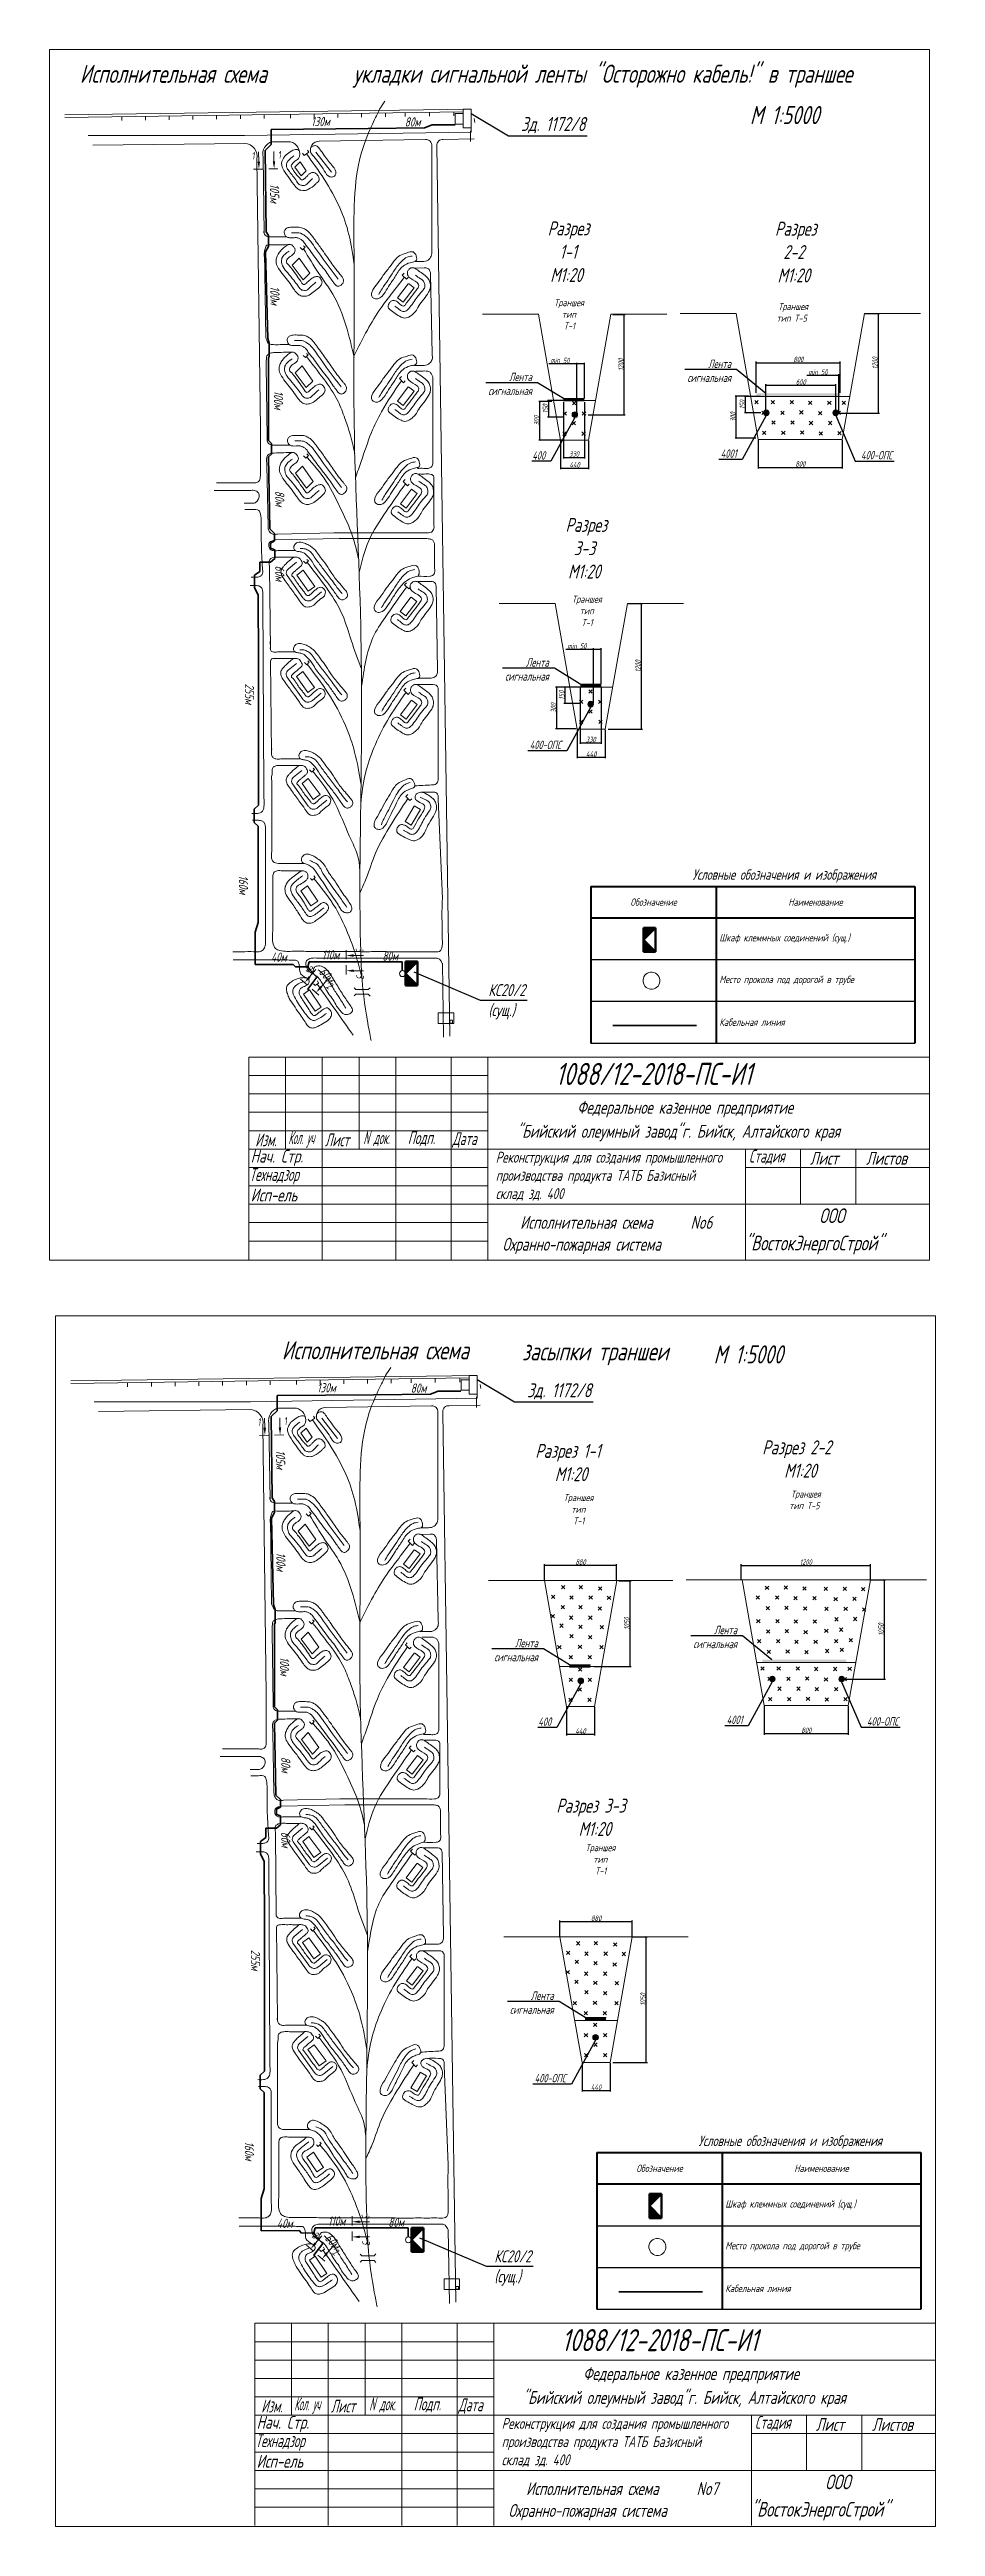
# Model space of a CAD drawing. Header units: millimetres. Extents: x 13096 to 18634, y -492 to 9335.
# Drawn here: x 16588 to 17563, y -492 to 2235 of the extents above; entities that cross this region are included whole.
import ezdxf
from ezdxf import colors
from ezdxf.entities.mleader import LeaderData, LeaderLine
from ezdxf.enums import TextEntityAlignment as Align
from ezdxf.math import Vec2, Vec3

# ---------------------------------------------------------------- set-up
doc = ezdxf.new("R2010")
doc.units = ezdxf.units.MM
doc.layers.get('Defpoints').update_dxf_attribs({"color": 33})
for name, color, linetype, lineweight in [('ИИ_ОФОРМЛЕНИЕ_025', 7, 'Continuous', 25), ('Линия выноска', 137, 'Continuous', 20), ('Линия связи (Вновь)', 3, 'Continuous', 60), ('Размерная', 4, 'Continuous', 25), ('Рамка толстая', 7, 'Continuous', 60), ('Строительный', 251, 'Continuous', 13), ('ТаБлица', 253, 'Continuous', 25), ('текст', 7, 'Continuous', 25), ('Щиты пульты (Вновь)', 5, 'Continuous', 50), ('Элемент эл. схем', 7, 'Continuous', 35)]:
    doc.layers.add(name, color=color, linetype=linetype, lineweight=lineweight)
doc.styles.add('Simplex', font='simplex.shx', dxfattribs={"width": 0.7, "oblique": 15})
doc.styles.get("Standard").update_dxf_attribs({"font": 'arial.ttf'})
doc.dimstyles.new('Simplex', dxfattribs={"dimtxt": 2.5, "dimasz": 2.5, "dimexe": 1.25, "dimexo": 0.625, "dimtad": 1, "dimtxsty": 'Simplex', "dimcen": 2.5, "dimclrt": 2, "dimadec": 0, "dimazin": 0, "dimtfac": 1, "dimtmove": 0, "dimatfit": 3, "dimfxl": 1, "dimarcsym": 0})

msp = doc.modelspace()

# ---------------------------------------------------------------- texts
at = {"color": 18, "lineweight": 20, "true_color": 0x000000, "style": 'Simplex', "oblique": 15}
for s, height, width, p in [('1088/12-2018-ПС-И1', 24.3, 0.7, (17145.21366, 1094.93464)), ('Федеральное казенное предприятие', 14.175, 0.7, (17169.05976, 1063.16143)), ('Изм.', 14.175, 0.6, (16814.65881, 1027.38643)), ('Кол. уч', 14.175, 0.4, (16851.01318, 1029.74893)), ('Лист', 14.175, 0.6, (16891.33361, 1027.38643)), ('N', 14.175, 0.5, (16933.53115, 1029.74893)), ('док.', 14.175, 0.5, (16944.80521, 1029.74893)), ('Подп.', 14.175, 0.6, (16982.53131, 1029.74893)), ('Дата', 14.175, 0.6, (17031.73491, 1028.73643)), ('"Бийский олеумный завод"г. Бийск, Алтайского края', 14.175, 0.7, (17102.5887, 1036.83643)), ('Нач. Стр.', 14.175, 0.7, (16809.61924, 1009.49893)), ('Стадия', 14.175, 0.6, (17358.16101, 1009.49893)), ('Лист', 14.175, 0.7, (17425.25299, 1007.13643)), ('Листов', 14.175, 0.7, (17487.10073, 1007.13643)), ('Технадзор', 14.175, 0.6, (16808.26924, 989.24893)), ('Исп-ель', 14.175, 0.7, (16809.61924, 966.63643)), ('ООО', 16.2, 0.7, (17435.46885, 942.86678)), ('Исполнительная схема ', 14.175, 0.7, (17106.29521, 936.5178)), ('No6', 14.175, 0.7, (17293.87771, 936.5178)), ('"ВостокЭнергоСтрой"', 16.2, 0.7, (17353.81511, 912.78107)), ('Охранно-пожарная система', 14.175, 0.7, (17086.87076, 912.43729)), ('1088/12-2018-ПС-И1', 24.3, 0.7, (17151.77497, -299.29877)), ('Федеральное казенное предприятие', 14.175, 0.7, (17175.62108, -331.07198)), ('Изм.', 14.175, 0.6, (16821.22012, -366.84698)), ('Кол. уч', 14.175, 0.4, (16857.57449, -364.48448)), ('Лист', 14.175, 0.6, (16897.89492, -366.84698)), ('N', 14.175, 0.5, (16940.09246, -364.48448)), ('док.', 14.175, 0.5, (16951.36652, -364.48448)), ('Подп.', 14.175, 0.6, (16989.09262, -364.48448)), ('Дата', 14.175, 0.6, (17038.29622, -365.49698)), ('"Бийский олеумный завод"г. Бийск, Алтайского края', 14.175, 0.7, (17109.15002, -357.39698)), ('Нач. Стр.', 14.175, 0.7, (16816.18055, -384.73448)), ('Стадия', 14.175, 0.6, (17364.72233, -384.73448)), ('Лист', 14.175, 0.7, (17431.8143, -387.09698)), ('Листов', 14.175, 0.7, (17493.66204, -387.09698)), ('Технадзор', 14.175, 0.6, (16814.83055, -404.98448)), ('Исп-ель', 14.175, 0.7, (16816.18055, -427.59698)), ('ООО', 16.2, 0.7, (17442.03016, -451.36663)), ('Исполнительная схема ', 14.175, 0.7, (17112.85652, -457.71561)), ('No7', 14.175, 0.7, (17300.43902, -457.71561)), ('"ВостокЭнергоСтрой"', 16.2, 0.7, (17360.37642, -481.45234)), ('Охранно-пожарная система', 14.175, 0.7, (17093.43207, -481.79612))]:
    msp.add_text(s, height=height, dxfattribs=dict(at, width=width)).set_placement(p)
at = {"layer": 'ИИ_ОФОРМЛЕНИЕ_025', "color": 18, "lineweight": 20, "true_color": 0x000000, "char_height": 12, "attachment_point": 1}
for insert in [(17079.36973, 1021.35122), (17085.93104, -372.88219)]:
    msp.add_mtext_dynamic_manual_height_columns('{\\Fsimplex|c204;\\Q15;\\W0.7;\\C2;Реконструкция для создания промышленного производства продукта ТАТБ Базисный склад зд. 400}', width=276.2589272, gutter_width=12.5, heights=[0], dxfattribs=dict(at, insert=insert))
at = {"layer": 'ТаБлица', "color": 18, "lineweight": 20, "true_color": 0x000000, "attachment_point": 5, "style": 'Simplex'}
for s, insert, char_height, width in [('130м', (16886.41102, 2155.73852), 10.164, 275.88), ('80м', (16987.8318, 2155.33645), 10.164, 275.88), ('Условные обозначения и изображения', (17396.98699, 1325.0282), 11.5, 425.2362496), ('40м', (16840.58906, 1235.68749), 10.164, 275.88), ('110м', (16897.61207, 1238.21303), 10.164, 275.88), ('80м', (16963.08185, 1236.87082), 10.164, 275.88), ('130м', (16892.97233, 761.50511), 10.164, 275.88), ('80м', (16994.39311, 761.10304), 10.164, 275.88), ('Условные обозначения и изображения', (17403.5483, -69.20521), 11.5, 425.2362496), ('40м', (16847.15038, -158.54592), 10.164, 275.88), ('110м', (16904.17338, -156.02038), 10.164, 275.88), ('80м', (16969.64316, -157.36259), 10.164, 275.88)]:
    msp.add_mtext(s, dxfattribs=dict(at, insert=insert, char_height=char_height, width=width))
at = {"layer": 'ТаБлица', "color": 18, "lineweight": 20, "true_color": 0x000000, "char_height": 10.164, "width": 275.88, "attachment_point": 5, "style": 'Simplex'}
for s, insert, rotation in [('105м', (16835.9786, 2076.75694), 270), ('100м', (16836.33529, 1964.24416), 270), ('100м', (16840.30505, 1849.20425), 270), ('80м', (16841.70297, 1740.76638), 270), ('60м', (16841.6807, 1658.29094), 270), ('255м', (16808.35257, 1525.60605), 270), ('160м', (16801.66984, 1315.44167), 270), ('60м', (16893.39508, 1215.74441), 312.01622166), ('105м', (16842.53992, 682.52353), 270), ('100м', (16842.8966, 570.01075), 270), ('100м', (16846.86636, 454.97084), 270), ('80м', (16848.26429, 346.53297), 270), ('60м', (16848.24201, 264.05753), 270), ('255м', (16814.91388, 131.37264), 270), ('160м', (16808.23116, -78.79174), 270), ('60м', (16899.95639, -178.489), 312.01622166)]:
    msp.add_mtext(s, dxfattribs=dict(at, insert=insert, rotation=rotation))
at = {"layer": 'текст', "color": 18, "lineweight": 20, "true_color": 0x000000, "style": 'Simplex', "oblique": 15, "width": 0.7}
for s, p in [('Исполнительная схема', (16724.5379, 2198.33693)), ('укладки сигнальной ленты "Осторожно кабель!" в траншее', (17197.30099, 2198.41968)), ('М 1:5000', (17397.3178, 2152.89898)), ('Исполнительная схема', (16946.85344, 792.83604)), ('засыпки траншеи ', (17193.5042, 791.64288)), ('М 1:5000', (17357.34392, 788.24269))]:
    msp.add_text(s, height=20, dxfattribs=at).set_placement(p, align=Align.CENTER)
at = {"layer": 'текст', "color": 18, "lineweight": 20, "true_color": 0x000000, "char_height": 11.55, "attachment_point": 5, "style": 'Simplex'}
for s, insert, rotation in [('{\\H0.7x;1}', (16811.99269, 2117.99633), 8.55286586), ('{\\H0.7x;1}', (16840.97791, 2119.09207), 8.55286586), ('{\\H0.7x;3}', (16929.46847, 1243.92326), 277.50996044), ('{\\H0.7x;2}', (16873.79348, 1222.96416), 326.4984166), ('{\\H0.7x;2}', (16896.04922, 1204.36239), 326.4984166), ('{\\H0.7x;3}', (16930.03646, 1214.9229), 277.50996044), ('{\\H0.7x;1}', (16818.554, 723.76292), 8.55286586), ('{\\H0.7x;1}', (16847.53923, 724.85866), 8.55286586), ('{\\H0.7x;3}', (16936.02978, -150.31015), 277.50996044), ('{\\H0.7x;2}', (16880.35479, -171.26925), 326.4984166), ('{\\H0.7x;2}', (16902.61054, -189.87102), 326.4984166), ('{\\H0.7x;3}', (16936.59778, -179.31051), 277.50996044)]:
    msp.add_mtext_dynamic_manual_height_columns(s, width=8.7102084, gutter_width=15, heights=[0], dxfattribs=dict(at, insert=insert, rotation=rotation))
at = {"layer": 'текст', "color": 18, "lineweight": 20, "true_color": 0x000000, "attachment_point": 1, "style": 'Simplex'}
for s, width, insert, char_height in [('\\pi6.9573;Разрез \\P\\pi20.092;1-1\\P\\pi9.7045;М1:20', 65.8694283, (17129.62418, 2045.79094), 15.4), ('\\pi16.957;Разрез \\P\\pi26.121;2-2\\P\\pi19.704;М1:20', 85.8694283, (17369.82379, 2045.38284), 15.4), ('\\pi-3.6664;Траншея\\P\\pi4.951;тип \\P\\pi6.8981;Т-1', 25.8694283, (17147.32597, 1960.1441), 7.7), ('\\pi6.3336;Траншея\\P\\pi4.5781;тип Т-5', 45.8694283, (17384.00036, 1955.91255), 7.7), ('\\pi6.9573;Разрез \\P\\pi16.121;3-3\\P\\pi9.7045;М1:20', 65.8694283, (17149.23788, 1719.32008), 15.4), ('\\pi-3.6664;Траншея\\P\\pi4.951;тип \\P\\pi6.8981;Т-1', 25.8694283, (17166.93967, 1633.67325), 7.7), ('\\pi36.468;Разрез 1-1\\P\\pi57.908;М1:20', 162.276621, (17086.46998, 699.73274), 15.4), ('\\pi29.625;Разрез 2-2\\P\\pi53.751;М1:20', 153.9629771, (17343.12494, 703.58739), 15.4), ('\\pi-3.6664;Траншея\\P\\pi4.951;тип \\P\\pi6.8981;Т-1', 25.8694283, (17157.733, 644.36651), 7.7), ('\\pi6.3336;Траншея\\P\\pi4.5781;тип Т-5', 45.8694283, (17397.90945, 648.33816), 7.7), ('\\pi45.476;Разрез 3-3\\P\\pi69.996;М1:20', 186.451737, (17100.57237, 309.09285), 15.4), ('\\pi-3.6664;Траншея\\P\\pi4.951;тип \\P\\pi6.8981;Т-1', 25.8694283, (17181.88575, 258.9383), 7.7)]:
    msp.add_mtext_dynamic_manual_height_columns(s, width=width, gutter_width=12.5, heights=[0], dxfattribs=dict(at, insert=insert, char_height=char_height))

# ---------------------------------------------------------------- blocks, each defined once
blk = doc.blocks.new('_None')
blk = doc.blocks.new('A$C4BB167BF')
at = {"layer": 'Щиты пульты (Вновь)', "true_color": 0xc7c8ca}
h = blk.add_hatch(color=9, dxfattribs=at)
h.paths.add_polyline_path([(0, 3), (0, 0), (3, 3)])
h.paths.add_polyline_path([(6, 3), (3, 3), (6, 0)])
at = {"layer": 'Щиты пульты (Вновь)', "color": 252, "true_color": 0x939598}
for p, q in [((0, 3), (0, 0)), ((6, 3), (0, 3)), ((0, 0), (3, 3)), ((3, 3), (6, 0)), ((6, 0), (6, 3)), ((0, 0), (6, 0))]:
    blk.add_line(p, q, dxfattribs=at)
blk = doc.blocks.new('_ArchTick')
at = {"color": 0, "linetype": 'ByBlock', "const_width": 0.15}
blk.add_lwpolyline([(-0.5, -0.5), (0.5, 0.5)], dxfattribs=at)
blk = doc.blocks.new('*D197')
at = {"layer": 'Defpoints', "color": 0, "lineweight": 80, "transparency": 16777216}
for p in [(17491.8, 550.1), (17507.2, 550.1), (17462.1, 440.6)]:
    blk.add_point(p, dxfattribs=at)
at = {"layer": 'Размерная', "color": 0, "lineweight": -2, "transparency": 16777216}
for p, q in [((17492.5, 550.1), (17508.5, 550.1)), ((17507.2, 440.6), (17507.2, 550.1)), ((17462.7, 440.6), (17508.5, 440.6))]:
    blk.add_line(p, q, dxfattribs=at)
at = {"layer": 'Размерная', "color": 0, "lineweight": -2, "transparency": 16777216, "xscale": 1.5, "yscale": 1.5, "zscale": 1.5}
for p, rotation in [((17507.2, 550.1), 90), ((17507.2, 440.6), 270)]:
    blk.add_blockref('_ArchTick', p, dxfattribs=dict(at, rotation=rotation))
at = {"layer": 'Размерная', "color": 2, "lineweight": 20, "transparency": 16777216, "insert": (17503.6, 495.3), "char_height": 2, "attachment_point": 5, "rotation": 90, "style": 'Simplex'}
blk.add_mtext('{\\H3x;1050}', dxfattribs=at)
blk = doc.blocks.new('*D198')
at = {"layer": 'Defpoints', "color": 0, "lineweight": 80, "transparency": 16777216}
for p in [(17375, 411.5), (17467.4, 411.5), (17467.4, 380.8)]:
    blk.add_point(p, dxfattribs=at)
at = {"layer": 'Размерная', "color": 0, "lineweight": -2, "transparency": 16777216}
for p, q in [((17375, 410.9), (17375, 379.5)), ((17467.4, 410.9), (17467.4, 379.5)), ((17375, 380.8), (17467.4, 380.8))]:
    blk.add_line(p, q, dxfattribs=at)
at = {"layer": 'Размерная', "color": 0, "lineweight": -2, "transparency": 16777216, "xscale": 1.5, "yscale": 1.5, "zscale": 1.5, "rotation": 180}
blk.add_blockref('_ArchTick', (17375, 380.8), dxfattribs=at)
at = {"layer": 'Размерная', "color": 0, "lineweight": -2, "transparency": 16777216, "xscale": 1.5, "yscale": 1.5, "zscale": 1.5}
blk.add_blockref('_ArchTick', (17467.4, 380.8), dxfattribs=at)
at = {"layer": 'Размерная', "color": 2, "lineweight": 20, "transparency": 16777216, "insert": (17421.2, 384.4), "char_height": 2, "attachment_point": 5, "style": 'Simplex'}
blk.add_mtext('{\\H3x;800}', dxfattribs=at)
blk = doc.blocks.new('*D199')
at = {"layer": 'Defpoints', "color": 0, "lineweight": 80, "transparency": 16777216}
for p in [(17214.4, 549.1), (17227.3, 549.1), (17187, 454.5)]:
    blk.add_point(p, dxfattribs=at)
at = {"layer": 'Размерная', "color": 0, "lineweight": -2, "transparency": 16777216}
for p, q in [((17215, 549.1), (17228.6, 549.1)), ((17227.3, 454.5), (17227.3, 549.1)), ((17187.6, 454.5), (17228.6, 454.5))]:
    blk.add_line(p, q, dxfattribs=at)
at = {"layer": 'Размерная', "color": 0, "lineweight": -2, "transparency": 16777216, "xscale": 1.5, "yscale": 1.5, "zscale": 1.5}
for p, rotation in [((17227.3, 549.1), 90), ((17227.3, 454.5), 270)]:
    blk.add_blockref('_ArchTick', p, dxfattribs=dict(at, rotation=rotation))
at = {"layer": 'Размерная', "color": 2, "lineweight": 20, "transparency": 16777216, "insert": (17223.7, 501.8), "char_height": 2, "attachment_point": 5, "rotation": 90, "style": 'Simplex'}
blk.add_mtext('{\\H3x;1050}', dxfattribs=at)
blk = doc.blocks.new('*D200')
at = {"layer": 'Defpoints', "color": 0, "lineweight": 80, "transparency": 16777216}
for p in [(17157.3, 410.7), (17188.1, 410.7), (17188.1, 380)]:
    blk.add_point(p, dxfattribs=at)
at = {"layer": 'Размерная', "color": 0, "lineweight": -2, "transparency": 16777216}
for p, q in [((17157.3, 410.1), (17157.3, 378.7)), ((17188.1, 410.1), (17188.1, 378.7)), ((17157.3, 380), (17188.1, 380))]:
    blk.add_line(p, q, dxfattribs=at)
at = {"layer": 'Размерная', "color": 0, "lineweight": -2, "transparency": 16777216, "xscale": 1.5, "yscale": 1.5, "zscale": 1.5, "rotation": 180}
blk.add_blockref('_ArchTick', (17157.3, 380), dxfattribs=at)
at = {"layer": 'Размерная', "color": 0, "lineweight": -2, "transparency": 16777216, "xscale": 1.5, "yscale": 1.5, "zscale": 1.5}
blk.add_blockref('_ArchTick', (17188.1, 380), dxfattribs=at)
at = {"layer": 'Размерная', "color": 2, "lineweight": 20, "transparency": 16777216, "insert": (17172.7, 383.6), "char_height": 2, "attachment_point": 5, "style": 'Simplex'}
blk.add_mtext('{\\H3x;440}', dxfattribs=at)
blk = doc.blocks.new('*D201')
at = {"layer": 'Defpoints', "color": 0, "lineweight": 80, "transparency": 16777216}
for p in [(17229.7, 157.1), (17245.1, 157.1), (17207.8, 18.6)]:
    blk.add_point(p, dxfattribs=at)
at = {"layer": 'Размерная', "color": 0, "lineweight": -2, "transparency": 16777216}
for p, q in [((17230.3, 157.1), (17246.3, 157.1)), ((17245.1, 18.6), (17245.1, 157.1)), ((17208.4, 18.6), (17246.3, 18.6))]:
    blk.add_line(p, q, dxfattribs=at)
at = {"layer": 'Размерная', "color": 0, "lineweight": -2, "transparency": 16777216, "xscale": 1.5, "yscale": 1.5, "zscale": 1.5}
for p, rotation in [((17245.1, 157.1), 90), ((17245.1, 18.6), 270)]:
    blk.add_blockref('_ArchTick', p, dxfattribs=dict(at, rotation=rotation))
at = {"layer": 'Размерная', "color": 2, "lineweight": 20, "transparency": 16777216, "insert": (17241.5, 87.9), "char_height": 2, "attachment_point": 5, "rotation": 90, "style": 'Simplex'}
blk.add_mtext('{\\H3x;1050}', dxfattribs=at)
blk = doc.blocks.new('*D202')
at = {"layer": 'Defpoints', "color": 0, "lineweight": 80, "transparency": 16777216}
for p in [(17174.4, 18.5), (17205.2, 18.5), (17205.2, -12.2)]:
    blk.add_point(p, dxfattribs=at)
at = {"layer": 'Размерная', "color": 0, "lineweight": -2, "transparency": 16777216}
for p, q in [((17174.4, 17.9), (17174.4, -13.5)), ((17205.2, 17.9), (17205.2, -13.5)), ((17174.4, -12.2), (17205.2, -12.2))]:
    blk.add_line(p, q, dxfattribs=at)
at = {"layer": 'Размерная', "color": 0, "lineweight": -2, "transparency": 16777216, "xscale": 1.5, "yscale": 1.5, "zscale": 1.5, "rotation": 180}
blk.add_blockref('_ArchTick', (17174.4, -12.2), dxfattribs=at)
at = {"layer": 'Размерная', "color": 0, "lineweight": -2, "transparency": 16777216, "xscale": 1.5, "yscale": 1.5, "zscale": 1.5}
blk.add_blockref('_ArchTick', (17205.2, -12.2), dxfattribs=at)
at = {"layer": 'Размерная', "color": 2, "lineweight": 20, "transparency": 16777216, "insert": (17189.8, -8.6), "char_height": 2, "attachment_point": 5, "style": 'Simplex'}
blk.add_mtext('{\\H3x;440}', dxfattribs=at)
blk = doc.blocks.new('*T203')
at = {"layer": 'ТаБлица', "color": 0, "linetype": 'ByBlock', "lineweight": 40, "transparency": 16777216}
for p, q in [((0, 0), (356.5, 0)), ((0, 0), (0, -172.5)), ((138, 0), (138, -172.5)), ((356.5, 0), (356.5, -172.5)), ((0, -34.5), (356.5, -34.5))]:
    blk.add_line(p, q, dxfattribs=at)
at = {"layer": 'ТаБлица', "color": 5, "linetype": 'ByBlock', "lineweight": 25, "transparency": 16777216}
for p, q in [((0, -80.5), (356.5, -80.5)), ((0, -126.5), (356.5, -126.5)), ((0, -172.5), (356.5, -172.5))]:
    blk.add_line(p, q, dxfattribs=at)
at = {"layer": 'ТаБлица', "color": 2, "lineweight": 20, "transparency": 16777216, "char_height": 8.05, "style": 'Simplex'}
for s, insert, width, attachment_point in [('Обозначение', (69, -17.25), 138, 5), ('Наименование', (247.25, -17.25), 218.5, 5), ('Шкаф клеммных соединений (сущ.)', (141.45, -57.5), 211.6, 4), ('Место прокола под дорогой в трубе', (141.45, -103.5), 211.6, 4), ('Кабельная линия', (141.45, -149.5), 211.6, 4)]:
    blk.add_mtext(s, dxfattribs=dict(at, insert=insert, width=width, attachment_point=attachment_point))
blk = doc.blocks.new('*D204')
at = {"layer": 'Defpoints', "color": 0, "lineweight": 80, "transparency": 16777216}
for p in [(17229.7, 173.8), (17150.1, 156.3), (17229.7, 157.1)]:
    blk.add_point(p, dxfattribs=at)
at = {"layer": 'Размерная', "color": 0, "lineweight": -2, "transparency": 16777216}
for p, q in [((17150.1, 156.9), (17150.1, 175)), ((17150.1, 173.8), (17229.7, 173.8)), ((17229.7, 157.7), (17229.7, 175))]:
    blk.add_line(p, q, dxfattribs=at)
at = {"layer": 'Размерная', "color": 0, "lineweight": -2, "transparency": 16777216, "xscale": 1.5, "yscale": 1.5, "zscale": 1.5, "rotation": 180}
blk.add_blockref('_ArchTick', (17150.1, 173.8), dxfattribs=at)
at = {"layer": 'Размерная', "color": 0, "lineweight": -2, "transparency": 16777216, "xscale": 1.5, "yscale": 1.5, "zscale": 1.5}
blk.add_blockref('_ArchTick', (17229.7, 173.8), dxfattribs=at)
at = {"layer": 'Размерная', "color": 2, "lineweight": 20, "transparency": 16777216, "insert": (17189.9, 177.4), "char_height": 2, "attachment_point": 5, "style": 'Simplex'}
blk.add_mtext('{\\H3x;880}', dxfattribs=at)
blk = doc.blocks.new('*D205')
at = {"layer": 'Defpoints', "color": 0, "lineweight": 80, "transparency": 16777216}
for p in [(17132.9, 548.6), (17212.5, 566), (17212.5, 549.3)]:
    blk.add_point(p, dxfattribs=at)
at = {"layer": 'Размерная', "color": 0, "lineweight": -2, "transparency": 16777216}
for p, q in [((17132.9, 549.2), (17132.9, 567.3)), ((17132.9, 566), (17212.5, 566)), ((17212.5, 550), (17212.5, 567.3))]:
    blk.add_line(p, q, dxfattribs=at)
at = {"layer": 'Размерная', "color": 0, "lineweight": -2, "transparency": 16777216, "xscale": 1.5, "yscale": 1.5, "zscale": 1.5, "rotation": 180}
blk.add_blockref('_ArchTick', (17132.9, 566), dxfattribs=at)
at = {"layer": 'Размерная', "color": 0, "lineweight": -2, "transparency": 16777216, "xscale": 1.5, "yscale": 1.5, "zscale": 1.5}
blk.add_blockref('_ArchTick', (17212.5, 566), dxfattribs=at)
at = {"layer": 'Размерная', "color": 2, "lineweight": 20, "transparency": 16777216, "insert": (17172.7, 569.7), "char_height": 2, "attachment_point": 5, "style": 'Simplex'}
blk.add_mtext('{\\H3x;880}', dxfattribs=at)
blk = doc.blocks.new('*D206')
at = {"layer": 'Defpoints', "color": 0, "lineweight": 80, "transparency": 16777216}
for p in [(17349.6, 549.2), (17491.8, 565.9), (17491.8, 549.2)]:
    blk.add_point(p, dxfattribs=at)
at = {"layer": 'Размерная', "color": 0, "lineweight": -2, "transparency": 16777216}
for p, q in [((17349.6, 549.9), (17349.6, 567.2)), ((17349.6, 565.9), (17491.8, 565.9)), ((17491.8, 549.8), (17491.8, 567.2))]:
    blk.add_line(p, q, dxfattribs=at)
at = {"layer": 'Размерная', "color": 0, "lineweight": -2, "transparency": 16777216, "xscale": 1.5, "yscale": 1.5, "zscale": 1.5, "rotation": 180}
blk.add_blockref('_ArchTick', (17349.6, 565.9), dxfattribs=at)
at = {"layer": 'Размерная', "color": 0, "lineweight": -2, "transparency": 16777216, "xscale": 1.5, "yscale": 1.5, "zscale": 1.5}
blk.add_blockref('_ArchTick', (17491.8, 565.9), dxfattribs=at)
at = {"layer": 'Размерная', "color": 2, "lineweight": 20, "transparency": 16777216, "insert": (17420.7, 569.5), "char_height": 2, "attachment_point": 5, "style": 'Simplex'}
blk.add_mtext('{\\H3x;1200}', dxfattribs=at)
blk = doc.blocks.new('*D177')
at = {"layer": 'Defpoints', "color": 0, "lineweight": 80, "transparency": 16777216}
for p in [(17485.3, 1944.3), (17500.7, 1944.3), (17455.5, 1834.8)]:
    blk.add_point(p, dxfattribs=at)
at = {"layer": 'Размерная', "color": 0, "lineweight": -2, "transparency": 16777216}
for p, q in [((17485.9, 1944.3), (17501.9, 1944.3)), ((17500.7, 1834.8), (17500.7, 1944.3)), ((17456.1, 1834.8), (17501.9, 1834.8))]:
    blk.add_line(p, q, dxfattribs=at)
at = {"layer": 'Размерная', "color": 0, "lineweight": -2, "transparency": 16777216, "xscale": 1.5, "yscale": 1.5, "zscale": 1.5}
for p, rotation in [((17500.7, 1944.3), 90), ((17500.7, 1834.8), 270)]:
    blk.add_blockref('_ArchTick', p, dxfattribs=dict(at, rotation=rotation))
at = {"layer": 'Размерная', "color": 2, "lineweight": 20, "transparency": 16777216, "insert": (17497, 1889.6), "char_height": 2, "attachment_point": 5, "rotation": 90, "style": 'Simplex'}
blk.add_mtext('{\\H3x;1200}', dxfattribs=at)
blk = doc.blocks.new('*D178')
at = {"layer": 'Defpoints', "color": 0, "lineweight": 80, "transparency": 16777216}
for p in [(17368.4, 1805.7), (17460.8, 1805.7), (17460.8, 1775)]:
    blk.add_point(p, dxfattribs=at)
at = {"layer": 'Размерная', "color": 0, "lineweight": -2, "transparency": 16777216}
for p, q in [((17368.4, 1805.1), (17368.4, 1773.7)), ((17460.8, 1805.1), (17460.8, 1773.7)), ((17368.4, 1775), (17460.8, 1775))]:
    blk.add_line(p, q, dxfattribs=at)
at = {"layer": 'Размерная', "color": 0, "lineweight": -2, "transparency": 16777216, "xscale": 1.5, "yscale": 1.5, "zscale": 1.5, "rotation": 180}
blk.add_blockref('_ArchTick', (17368.4, 1775), dxfattribs=at)
at = {"layer": 'Размерная', "color": 0, "lineweight": -2, "transparency": 16777216, "xscale": 1.5, "yscale": 1.5, "zscale": 1.5}
blk.add_blockref('_ArchTick', (17460.8, 1775), dxfattribs=at)
at = {"layer": 'Размерная', "color": 2, "lineweight": 20, "transparency": 16777216, "insert": (17414.6, 1778.6), "char_height": 2, "attachment_point": 5, "style": 'Simplex'}
blk.add_mtext('{\\H3x;800}', dxfattribs=at)
blk = doc.blocks.new('*D179')
at = {"layer": 'Defpoints', "color": 0, "lineweight": 80, "transparency": 16777216}
for p in [(17207.8, 1943.3), (17220.8, 1943.3), (17180.4, 1832.7)]:
    blk.add_point(p, dxfattribs=at)
at = {"layer": 'Размерная', "color": 0, "lineweight": -2, "transparency": 16777216}
for p, q in [((17208.4, 1943.3), (17222, 1943.3)), ((17220.8, 1832.7), (17220.8, 1943.3)), ((17181.1, 1832.7), (17222, 1832.7))]:
    blk.add_line(p, q, dxfattribs=at)
at = {"layer": 'Размерная', "color": 0, "lineweight": -2, "transparency": 16777216, "xscale": 1.5, "yscale": 1.5, "zscale": 1.5}
for p, rotation in [((17220.8, 1943.3), 90), ((17220.8, 1832.7), 270)]:
    blk.add_blockref('_ArchTick', p, dxfattribs=dict(at, rotation=rotation))
at = {"layer": 'Размерная', "color": 2, "lineweight": 20, "transparency": 16777216, "insert": (17217.2, 1888), "char_height": 2, "attachment_point": 5, "rotation": 90, "style": 'Simplex'}
blk.add_mtext('{\\H3x;1200}', dxfattribs=at)
blk = doc.blocks.new('*D180')
at = {"layer": 'Defpoints', "color": 0, "lineweight": 80, "transparency": 16777216}
for p in [(17150.8, 1805), (17181.6, 1805), (17181.6, 1774.2)]:
    blk.add_point(p, dxfattribs=at)
at = {"layer": 'Размерная', "color": 0, "lineweight": -2, "transparency": 16777216}
for p, q in [((17150.8, 1804.3), (17150.8, 1773)), ((17181.6, 1804.3), (17181.6, 1773)), ((17150.8, 1774.2), (17181.6, 1774.2))]:
    blk.add_line(p, q, dxfattribs=at)
at = {"layer": 'Размерная', "color": 0, "lineweight": -2, "transparency": 16777216, "xscale": 1.5, "yscale": 1.5, "zscale": 1.5, "rotation": 180}
blk.add_blockref('_ArchTick', (17150.8, 1774.2), dxfattribs=at)
at = {"layer": 'Размерная', "color": 0, "lineweight": -2, "transparency": 16777216, "xscale": 1.5, "yscale": 1.5, "zscale": 1.5}
blk.add_blockref('_ArchTick', (17181.6, 1774.2), dxfattribs=at)
at = {"layer": 'Размерная', "color": 2, "lineweight": 20, "transparency": 16777216, "insert": (17166.2, 1777.8), "char_height": 2, "attachment_point": 5, "style": 'Simplex'}
blk.add_mtext('{\\H3x;440}', dxfattribs=at)
blk = doc.blocks.new('*D181')
at = {"layer": 'Defpoints', "color": 0, "lineweight": 80, "transparency": 16777216}
for p in [(17224.4, 1625.2), (17239.8, 1625.2), (17202.5, 1486.7)]:
    blk.add_point(p, dxfattribs=at)
at = {"layer": 'Размерная', "color": 0, "lineweight": -2, "transparency": 16777216}
for p, q in [((17225, 1625.2), (17241, 1625.2)), ((17239.8, 1486.7), (17239.8, 1625.2)), ((17203.1, 1486.7), (17241, 1486.7))]:
    blk.add_line(p, q, dxfattribs=at)
at = {"layer": 'Размерная', "color": 0, "lineweight": -2, "transparency": 16777216, "xscale": 1.5, "yscale": 1.5, "zscale": 1.5}
for p, rotation in [((17239.8, 1625.2), 90), ((17239.8, 1486.7), 270)]:
    blk.add_blockref('_ArchTick', p, dxfattribs=dict(at, rotation=rotation))
at = {"layer": 'Размерная', "color": 2, "lineweight": 20, "transparency": 16777216, "insert": (17236.1, 1555.9), "char_height": 2, "attachment_point": 5, "rotation": 90, "style": 'Simplex'}
blk.add_mtext('{\\H3x;1200}', dxfattribs=at)
blk = doc.blocks.new('*D182')
at = {"layer": 'Defpoints', "color": 0, "lineweight": 80, "transparency": 16777216}
for p in [(17169.1, 1486.6), (17199.9, 1486.6), (17199.9, 1455.8)]:
    blk.add_point(p, dxfattribs=at)
at = {"layer": 'Размерная', "color": 0, "lineweight": -2, "transparency": 16777216}
for p, q in [((17169.1, 1485.9), (17169.1, 1454.6)), ((17199.9, 1485.9), (17199.9, 1454.6)), ((17169.1, 1455.8), (17199.9, 1455.8))]:
    blk.add_line(p, q, dxfattribs=at)
at = {"layer": 'Размерная', "color": 0, "lineweight": -2, "transparency": 16777216, "xscale": 1.5, "yscale": 1.5, "zscale": 1.5, "rotation": 180}
blk.add_blockref('_ArchTick', (17169.1, 1455.8), dxfattribs=at)
at = {"layer": 'Размерная', "color": 0, "lineweight": -2, "transparency": 16777216, "xscale": 1.5, "yscale": 1.5, "zscale": 1.5}
blk.add_blockref('_ArchTick', (17199.9, 1455.8), dxfattribs=at)
at = {"layer": 'Размерная', "color": 2, "lineweight": 20, "transparency": 16777216, "insert": (17184.5, 1459.4), "char_height": 2, "attachment_point": 5, "style": 'Simplex'}
blk.add_mtext('{\\H3x;440}', dxfattribs=at)
blk = doc.blocks.new('*T183')
at = {"layer": 'ТаБлица', "color": 0, "linetype": 'ByBlock', "lineweight": 40, "transparency": 16777216}
for p, q in [((0, 0), (356.5, 0)), ((0, 0), (0, -172.5)), ((138, 0), (138, -172.5)), ((356.5, 0), (356.5, -172.5)), ((0, -34.5), (356.5, -34.5))]:
    blk.add_line(p, q, dxfattribs=at)
at = {"layer": 'ТаБлица', "color": 5, "linetype": 'ByBlock', "lineweight": 25, "transparency": 16777216}
for p, q in [((0, -80.5), (356.5, -80.5)), ((0, -126.5), (356.5, -126.5)), ((0, -172.5), (356.5, -172.5))]:
    blk.add_line(p, q, dxfattribs=at)
at = {"layer": 'ТаБлица', "color": 2, "lineweight": 20, "transparency": 16777216, "char_height": 8.05, "style": 'Simplex'}
for s, insert, width, attachment_point in [('Обозначение', (69, -17.25), 138, 5), ('Наименование', (247.25, -17.25), 218.5, 5), ('Шкаф клеммных соединений (сущ.)', (141.45, -57.5), 211.6, 4), ('Место прокола под дорогой в трубе', (141.45, -103.5), 211.6, 4), ('Кабельная линия', (141.45, -149.5), 211.6, 4)]:
    blk.add_mtext(s, dxfattribs=dict(at, insert=insert, width=width, attachment_point=attachment_point))
blk = doc.blocks.new('*D184')
at = {"layer": 'Defpoints', "color": 0, "lineweight": 80, "transparency": 16777216}
for p in [(17453.7, 1865.5), (17376.7, 1836.2), (17453.7, 1836.2)]:
    blk.add_point(p, dxfattribs=at)
at = {"layer": 'Размерная', "color": 0, "lineweight": -2, "transparency": 16777216}
for p, q in [((17376.7, 1836.9), (17376.7, 1866.7)), ((17376.7, 1865.5), (17453.7, 1865.5)), ((17453.7, 1836.9), (17453.7, 1866.7))]:
    blk.add_line(p, q, dxfattribs=at)
at = {"layer": 'Размерная', "color": 0, "lineweight": -2, "transparency": 16777216, "xscale": 1.5, "yscale": 1.5, "zscale": 1.5, "rotation": 180}
blk.add_blockref('_ArchTick', (17376.7, 1865.5), dxfattribs=at)
at = {"layer": 'Размерная', "color": 0, "lineweight": -2, "transparency": 16777216, "xscale": 1.5, "yscale": 1.5, "zscale": 1.5}
blk.add_blockref('_ArchTick', (17453.7, 1865.5), dxfattribs=at)
at = {"layer": 'Размерная', "color": 2, "lineweight": 20, "transparency": 16777216, "insert": (17415.2, 1869.1), "char_height": 2, "attachment_point": 5, "style": 'Simplex'}
blk.add_mtext('{\\H3x;600}', dxfattribs=at)
blk = doc.blocks.new('*D185')
at = {"layer": 'Defpoints', "color": 0, "lineweight": 80, "transparency": 16777216}
for p in [(17354.5, 1853.1), (17371.6, 1853.1), (17372, 1834.9)]:
    blk.add_point(p, dxfattribs=at)
at = {"layer": 'Размерная', "color": 0, "lineweight": -2, "transparency": 16777216}
for p, q in [((17370.9, 1853.1), (17353.3, 1853.1)), ((17371.3, 1834.9), (17353.3, 1834.9)), ((17354.5, 1834.9), (17354.5, 1853.1))]:
    blk.add_line(p, q, dxfattribs=at)
at = {"layer": 'Размерная', "color": 0, "lineweight": -2, "transparency": 16777216, "xscale": 1.5, "yscale": 1.5, "zscale": 1.5}
for p, rotation in [((17354.5, 1853.1), 90), ((17354.5, 1834.9), 270)]:
    blk.add_blockref('_ArchTick', p, dxfattribs=dict(at, rotation=rotation))
at = {"layer": 'Размерная', "color": 2, "lineweight": 20, "transparency": 16777216, "insert": (17350.9, 1844), "char_height": 2, "attachment_point": 5, "rotation": 90, "style": 'Simplex'}
blk.add_mtext('{\\H3x;150}', dxfattribs=at)
blk = doc.blocks.new('*D186')
at = {"layer": 'Defpoints', "color": 0, "lineweight": 80, "transparency": 16777216}
for p in [(17137.7, 1848.5), (17154.8, 1848.5), (17155.2, 1830.3)]:
    blk.add_point(p, dxfattribs=at)
at = {"layer": 'Размерная', "color": 0, "lineweight": -2, "transparency": 16777216}
for p, q in [((17154.2, 1848.5), (17136.5, 1848.5)), ((17154.6, 1830.3), (17136.5, 1830.3)), ((17137.7, 1830.3), (17137.7, 1848.5))]:
    blk.add_line(p, q, dxfattribs=at)
at = {"layer": 'Размерная', "color": 0, "lineweight": -2, "transparency": 16777216, "xscale": 1.5, "yscale": 1.5, "zscale": 1.5}
for p, rotation in [((17137.7, 1848.5), 90), ((17137.7, 1830.3), 270)]:
    blk.add_blockref('_ArchTick', p, dxfattribs=dict(at, rotation=rotation))
at = {"layer": 'Размерная', "color": 2, "lineweight": 20, "transparency": 16777216, "insert": (17134.1, 1839.4), "char_height": 2, "attachment_point": 5, "rotation": 90, "style": 'Simplex'}
blk.add_mtext('{\\H3x;150}', dxfattribs=at)
blk = doc.blocks.new('*D187')
at = {"layer": 'Defpoints', "color": 0, "lineweight": 80, "transparency": 16777216}
for p in [(17155.7, 1533.1), (17172.7, 1533.1), (17173.1, 1514.9)]:
    blk.add_point(p, dxfattribs=at)
at = {"layer": 'Размерная', "color": 0, "lineweight": -2, "transparency": 16777216}
for p, q in [((17172.1, 1533.1), (17154.4, 1533.1)), ((17155.7, 1514.9), (17155.7, 1533.1)), ((17172.5, 1514.9), (17154.4, 1514.9))]:
    blk.add_line(p, q, dxfattribs=at)
at = {"layer": 'Размерная', "color": 0, "lineweight": -2, "transparency": 16777216, "xscale": 1.5, "yscale": 1.5, "zscale": 1.5}
for p, rotation in [((17155.7, 1533.1), 90), ((17155.7, 1514.9), 270)]:
    blk.add_blockref('_ArchTick', p, dxfattribs=dict(at, rotation=rotation))
at = {"layer": 'Размерная', "color": 2, "lineweight": 20, "transparency": 16777216, "insert": (17152, 1524), "char_height": 2, "attachment_point": 5, "rotation": 90, "style": 'Simplex'}
blk.add_mtext('{\\H3x;150}', dxfattribs=at)
blk = doc.blocks.new('*D188')
at = {"layer": 'Defpoints', "color": 0, "lineweight": 80, "transparency": 16777216}
for p in [(17128, 1847.5), (17141.9, 1847.5), (17152.6, 1805)]:
    blk.add_point(p, dxfattribs=at)
at = {"layer": 'Размерная', "color": 0, "lineweight": -2, "transparency": 16777216}
for p, q in [((17141.3, 1847.5), (17126.8, 1847.5)), ((17128, 1805), (17128, 1847.5)), ((17152, 1805), (17126.8, 1805))]:
    blk.add_line(p, q, dxfattribs=at)
at = {"layer": 'Размерная', "color": 0, "lineweight": -2, "transparency": 16777216, "xscale": 1.5, "yscale": 1.5, "zscale": 1.5}
for p, rotation in [((17128, 1847.5), 90), ((17128, 1805), 270)]:
    blk.add_blockref('_ArchTick', p, dxfattribs=dict(at, rotation=rotation))
at = {"layer": 'Размерная', "color": 2, "lineweight": 20, "transparency": 16777216, "insert": (17124.4, 1826.3), "char_height": 2, "attachment_point": 5, "rotation": 90, "style": 'Simplex'}
blk.add_mtext('{\\H3x;300}', dxfattribs=at)
blk = doc.blocks.new('*D189')
at = {"layer": 'Defpoints', "color": 0, "lineweight": 80, "transparency": 16777216}
for p in [(17177, 1889), (17168.5, 1829.1), (17177, 1850.6)]:
    blk.add_point(p, dxfattribs=at)
at = {"layer": 'Размерная', "color": 0, "lineweight": -2, "transparency": 16777216}
for p, q in [((17168.5, 1889), (17138, 1889)), ((17168.5, 1829.7), (17168.5, 1890.2)), ((17177, 1889), (17168.5, 1889)), ((17177, 1851.3), (17177, 1890.2))]:
    blk.add_line(p, q, dxfattribs=at)
at = {"layer": 'Размерная', "color": 0, "lineweight": -2, "transparency": 16777216, "xscale": 1.5, "yscale": 1.5, "zscale": 1.5, "rotation": 180}
blk.add_blockref('_ArchTick', (17168.5, 1889), dxfattribs=at)
at = {"layer": 'Размерная', "color": 0, "lineweight": -2, "transparency": 16777216, "xscale": 1.5, "yscale": 1.5, "zscale": 1.5}
blk.add_blockref('_ArchTick', (17177, 1889), dxfattribs=at)
at = {"layer": 'Размерная', "color": 2, "lineweight": 20, "transparency": 16777216, "insert": (17150.1, 1892.6), "char_height": 2, "attachment_point": 5, "style": 'Simplex'}
blk.add_mtext('{\\H3x;min 50}', dxfattribs=at)
blk = doc.blocks.new('*D190')
at = {"layer": 'Defpoints', "color": 0, "lineweight": 80, "transparency": 16777216}
for p in [(17153.9, 1847.5), (17177, 1847.5), (17177, 1786)]:
    blk.add_point(p, dxfattribs=at)
at = {"layer": 'Размерная', "color": 0, "lineweight": -2, "transparency": 16777216}
for p, q in [((17153.9, 1846.9), (17153.9, 1784.8)), ((17177, 1846.9), (17177, 1784.8)), ((17153.9, 1786), (17177, 1786))]:
    blk.add_line(p, q, dxfattribs=at)
at = {"layer": 'Размерная', "color": 0, "lineweight": -2, "transparency": 16777216, "xscale": 1.5, "yscale": 1.5, "zscale": 1.5, "rotation": 180}
blk.add_blockref('_ArchTick', (17153.9, 1786), dxfattribs=at)
at = {"layer": 'Размерная', "color": 0, "lineweight": -2, "transparency": 16777216, "xscale": 1.5, "yscale": 1.5, "zscale": 1.5}
blk.add_blockref('_ArchTick', (17177, 1786), dxfattribs=at)
at = {"layer": 'Размерная', "color": 2, "lineweight": 20, "transparency": 16777216, "insert": (17165.5, 1789.7), "char_height": 2, "attachment_point": 5, "style": 'Simplex'}
blk.add_mtext('{\\H3x;330}', dxfattribs=at)
blk = doc.blocks.new('*D191')
at = {"layer": 'Defpoints', "color": 0, "lineweight": 80, "transparency": 16777216}
for p in [(17344.2, 1853.3), (17358.1, 1853.3), (17366.2, 1807.1)]:
    blk.add_point(p, dxfattribs=at)
at = {"layer": 'Размерная', "color": 0, "lineweight": -2, "transparency": 16777216}
for p, q in [((17357.5, 1853.3), (17343, 1853.3)), ((17344.2, 1807.1), (17344.2, 1853.3)), ((17365.6, 1807.1), (17343, 1807.1))]:
    blk.add_line(p, q, dxfattribs=at)
at = {"layer": 'Размерная', "color": 0, "lineweight": -2, "transparency": 16777216, "xscale": 1.5, "yscale": 1.5, "zscale": 1.5}
for p, rotation in [((17344.2, 1853.3), 90), ((17344.2, 1807.1), 270)]:
    blk.add_blockref('_ArchTick', p, dxfattribs=dict(at, rotation=rotation))
at = {"layer": 'Размерная', "color": 2, "lineweight": 20, "transparency": 16777216, "insert": (17340.6, 1830.2), "char_height": 2, "attachment_point": 5, "rotation": 90, "style": 'Simplex'}
blk.add_mtext('{\\H3x;300}', dxfattribs=at)
blk = doc.blocks.new('*D192')
at = {"layer": 'Defpoints', "color": 0, "lineweight": 80, "transparency": 16777216}
for p in [(17458.6, 1876.3), (17458.6, 1856.3), (17457.1, 1834.8)]:
    blk.add_point(p, dxfattribs=at)
at = {"layer": 'Размерная', "color": 0, "lineweight": -2, "transparency": 16777216}
for p, q in [((17457.1, 1876.3), (17421.9, 1876.3)), ((17457.1, 1835.4), (17457.1, 1877.6)), ((17458.6, 1876.3), (17457.1, 1876.3)), ((17458.6, 1857), (17458.6, 1877.6))]:
    blk.add_line(p, q, dxfattribs=at)
at = {"layer": 'Размерная', "color": 0, "lineweight": -2, "transparency": 16777216, "xscale": 1.5, "yscale": 1.5, "zscale": 1.5, "rotation": 180}
blk.add_blockref('_ArchTick', (17457.1, 1876.3), dxfattribs=at)
at = {"layer": 'Размерная', "color": 0, "lineweight": -2, "transparency": 16777216, "xscale": 1.5, "yscale": 1.5, "zscale": 1.5}
blk.add_blockref('_ArchTick', (17458.6, 1876.3), dxfattribs=at)
at = {"layer": 'Размерная', "color": 2, "lineweight": 20, "transparency": 16777216, "insert": (17434.1, 1880), "char_height": 2, "attachment_point": 5, "style": 'Simplex'}
blk.add_mtext('{\\H3x;min 50}', dxfattribs=at)
blk = doc.blocks.new('*D193')
at = {"layer": 'Defpoints', "color": 0, "lineweight": 80, "transparency": 16777216}
for p in [(17458.6, 1890.1), (17366.2, 1856.3), (17458.6, 1856.3)]:
    blk.add_point(p, dxfattribs=at)
at = {"layer": 'Размерная', "color": 0, "lineweight": -2, "transparency": 16777216}
for p, q in [((17366.2, 1857), (17366.2, 1891.4)), ((17366.2, 1890.1), (17458.6, 1890.1)), ((17458.6, 1857), (17458.6, 1891.4))]:
    blk.add_line(p, q, dxfattribs=at)
at = {"layer": 'Размерная', "color": 0, "lineweight": -2, "transparency": 16777216, "xscale": 1.5, "yscale": 1.5, "zscale": 1.5, "rotation": 180}
blk.add_blockref('_ArchTick', (17366.2, 1890.1), dxfattribs=at)
at = {"layer": 'Размерная', "color": 0, "lineweight": -2, "transparency": 16777216, "xscale": 1.5, "yscale": 1.5, "zscale": 1.5}
blk.add_blockref('_ArchTick', (17458.6, 1890.1), dxfattribs=at)
at = {"layer": 'Размерная', "color": 2, "lineweight": 20, "transparency": 16777216, "insert": (17412.4, 1893.8), "char_height": 2, "attachment_point": 5, "style": 'Simplex'}
blk.add_mtext('{\\H3x;800}', dxfattribs=at)
blk = doc.blocks.new('*D194')
at = {"layer": 'Defpoints', "color": 0, "lineweight": 80, "transparency": 16777216}
for p in [(17146.6, 1533.1), (17160.4, 1533.1), (17168.6, 1486.9)]:
    blk.add_point(p, dxfattribs=at)
at = {"layer": 'Размерная', "color": 0, "lineweight": -2, "transparency": 16777216}
for p, q in [((17159.8, 1533.1), (17145.3, 1533.1)), ((17146.6, 1486.9), (17146.6, 1533.1)), ((17168, 1486.9), (17145.3, 1486.9))]:
    blk.add_line(p, q, dxfattribs=at)
at = {"layer": 'Размерная', "color": 0, "lineweight": -2, "transparency": 16777216, "xscale": 1.5, "yscale": 1.5, "zscale": 1.5}
for p, rotation in [((17146.6, 1533.1), 90), ((17146.6, 1486.9), 270)]:
    blk.add_blockref('_ArchTick', p, dxfattribs=dict(at, rotation=rotation))
at = {"layer": 'Размерная', "color": 2, "lineweight": 20, "transparency": 16777216, "insert": (17143, 1510), "char_height": 2, "attachment_point": 5, "rotation": 90, "style": 'Simplex'}
blk.add_mtext('{\\H3x;300}', dxfattribs=at)
blk = doc.blocks.new('*D195')
at = {"layer": 'Defpoints', "color": 0, "lineweight": 80, "transparency": 16777216}
for p in [(17195.5, 1574.6), (17195.5, 1536.2), (17187.1, 1514.7)]:
    blk.add_point(p, dxfattribs=at)
at = {"layer": 'Размерная', "color": 0, "lineweight": -2, "transparency": 16777216}
for p, q in [((17187.1, 1574.6), (17156.5, 1574.6)), ((17187.1, 1515.3), (17187.1, 1575.8)), ((17195.5, 1574.6), (17187.1, 1574.6)), ((17195.5, 1536.8), (17195.5, 1575.8))]:
    blk.add_line(p, q, dxfattribs=at)
at = {"layer": 'Размерная', "color": 0, "lineweight": -2, "transparency": 16777216, "xscale": 1.5, "yscale": 1.5, "zscale": 1.5, "rotation": 180}
blk.add_blockref('_ArchTick', (17187.1, 1574.6), dxfattribs=at)
at = {"layer": 'Размерная', "color": 0, "lineweight": -2, "transparency": 16777216, "xscale": 1.5, "yscale": 1.5, "zscale": 1.5}
blk.add_blockref('_ArchTick', (17195.5, 1574.6), dxfattribs=at)
at = {"layer": 'Размерная', "color": 2, "lineweight": 20, "transparency": 16777216, "insert": (17168.7, 1578.2), "char_height": 2, "attachment_point": 5, "style": 'Simplex'}
blk.add_mtext('{\\H3x;min 50}', dxfattribs=at)
blk = doc.blocks.new('*D196')
at = {"layer": 'Defpoints', "color": 0, "lineweight": 80, "transparency": 16777216}
for p in [(17172.4, 1533.1), (17195.5, 1533.1), (17195.5, 1471.6)]:
    blk.add_point(p, dxfattribs=at)
at = {"layer": 'Размерная', "color": 0, "lineweight": -2, "transparency": 16777216}
for p, q in [((17172.4, 1532.5), (17172.4, 1470.4)), ((17195.5, 1532.5), (17195.5, 1470.4)), ((17172.4, 1471.6), (17195.5, 1471.6))]:
    blk.add_line(p, q, dxfattribs=at)
at = {"layer": 'Размерная', "color": 0, "lineweight": -2, "transparency": 16777216, "xscale": 1.5, "yscale": 1.5, "zscale": 1.5, "rotation": 180}
blk.add_blockref('_ArchTick', (17172.4, 1471.6), dxfattribs=at)
at = {"layer": 'Размерная', "color": 0, "lineweight": -2, "transparency": 16777216, "xscale": 1.5, "yscale": 1.5, "zscale": 1.5}
blk.add_blockref('_ArchTick', (17195.5, 1471.6), dxfattribs=at)
at = {"layer": 'Размерная', "color": 2, "lineweight": 20, "transparency": 16777216, "insert": (17184, 1475.3), "char_height": 2, "attachment_point": 5, "style": 'Simplex'}
blk.add_mtext('{\\H3x;330}', dxfattribs=at)

# ---------------------------------------------------------------- dimensions: what is measured, and where the dimension line sits
at = {"layer": 'Размерная', "color": 18, "lineweight": 20, "true_color": 0x000000}
for base, p1, p2, text, override, picture, middle in [((17220.7871, 1943.29967), (17180.44102, 1832.67626), (17207.80741, 1943.29967), '{\\H3x;1200}', {"dimtxt": 2, "dimasz": 1.5, "dimlfac": 20, "dimrnd": 1, "dimblk1": 'ArchTick', "dimblk2": 'ArchTick', "dimsah": 1}, '*D179', (17217.1621, 1887.98796)), ((17500.67341, 1944.33614), (17455.48881, 1834.81252), (17485.27341, 1944.33614), '{\\H3x;1200}', {"dimtxt": 2, "dimasz": 1.5, "dimlfac": 20, "dimrnd": 1, "dimtxsty": 'Simplex', "dimblk1": 'ArchTick', "dimblk2": 'ArchTick', "dimsah": 1}, '*D177', (17497.04841, 1889.57433)), ((17128.03912, 1847.54815), (17152.62493, 1804.9824), (17141.90414, 1847.54815), '{\\H3x;300}', {"dimtxt": 2, "dimasz": 1.5, "dimlfac": 20, "dimrnd": 1, "dimtxsty": 'Simplex', "dimblk1": 'ArchTick', "dimblk2": 'ArchTick', "dimsah": 1}, '*D188', (17124.41412, 1826.26527)), ((17137.73348, 1848.54581), (17155.17848, 1830.2781), (17154.77557, 1848.54581), '{\\H3x;150}', {"dimtxt": 2, "dimasz": 1.5, "dimlfac": 20, "dimrnd": 1, "dimtxsty": 'Simplex', "dimblk1": 'ArchTick', "dimblk2": 'ArchTick', "dimsah": 1}, '*D186', (17134.10848, 1839.41195)), ((17344.21691, 1853.26136), (17366.22825, 1807.06136), (17358.08194, 1853.26136), '{\\H3x;300}', {"dimtxt": 2, "dimasz": 1.5, "dimlfac": 20, "dimrnd": 1, "dimtxsty": 'Simplex', "dimblk1": 'ArchTick', "dimblk2": 'ArchTick', "dimsah": 1}, '*D191', (17340.59191, 1830.16136)), ((17354.51288, 1853.13948), (17371.95788, 1834.87177), (17371.55497, 1853.13948), '{\\H3x;150}', {"dimtxt": 2, "dimasz": 1.5, "dimlfac": 20, "dimrnd": 1, "dimtxsty": 'Simplex', "dimblk1": 'ArchTick', "dimblk2": 'ArchTick', "dimsah": 1}, '*D185', (17350.88788, 1844.00563)), ((17239.75478, 1625.15968), (17202.478, 1486.69419), (17224.35478, 1625.15968), '{\\H3x;1200}', {"dimtxt": 2, "dimasz": 1.5, "dimlfac": 20, "dimrnd": 1, "dimtxsty": 'Simplex', "dimblk1": 'ArchTick', "dimblk2": 'ArchTick', "dimsah": 1}, '*D181', (17236.12978, 1555.92694)), ((17146.5777, 1533.13577), (17168.58903, 1486.93577), (17160.44272, 1533.13577), '{\\H3x;300}', {"dimtxt": 2, "dimasz": 1.5, "dimlfac": 20, "dimrnd": 1, "dimtxsty": 'Simplex', "dimblk1": 'ArchTick', "dimblk2": 'ArchTick', "dimsah": 1}, '*D194', (17142.9527, 1510.03577)), ((17155.65391, 1533.14068), (17173.09891, 1514.87298), (17172.69599, 1533.14068), '{\\H3x;150}', {"dimtxt": 2, "dimasz": 1.5, "dimlfac": 20, "dimrnd": 1, "dimtxsty": 'Simplex', "dimblk1": 'ArchTick', "dimblk2": 'ArchTick', "dimsah": 1}, '*D187', (17152.02891, 1524.00683)), ((17227.34841, 549.06626), (17186.97608, 454.48329), (17214.36873, 549.06626), '{\\H3x;1050}', {"dimtxt": 2, "dimasz": 1.5, "dimlfac": 20, "dimrnd": 1, "dimblk1": 'ArchTick', "dimblk2": 'ArchTick', "dimsah": 1}, '*D199', (17223.72341, 501.77478)), ((17507.23473, 550.10273), (17462.05013, 440.57911), (17491.83473, 550.10273), '{\\H3x;1050}', {"dimtxt": 2, "dimasz": 1.5, "dimlfac": 20, "dimrnd": 1, "dimtxsty": 'Simplex', "dimblk1": 'ArchTick', "dimblk2": 'ArchTick', "dimsah": 1}, '*D197', (17503.60973, 495.34092)), ((17245.08426, 157.1086), (17207.80748, 18.64311), (17229.68426, 157.1086), '{\\H3x;1050}', {"dimtxt": 2, "dimasz": 1.5, "dimlfac": 20, "dimrnd": 1, "dimtxsty": 'Simplex', "dimblk1": 'ArchTick', "dimblk2": 'ArchTick', "dimsah": 1}, '*D201', (17241.45926, 87.87586))]:
    dim = msp.add_linear_dim(base=base, p1=p1, p2=p2, angle=90, text=text, dimstyle='Simplex', override=override, dxfattribs=at)
    dim.commit()
    dim.dimension.update_dxf_attribs({"geometry": picture, "text_midpoint": middle})
for base, p1, p2, picture, middle in [((17177.00045, 1888.96886), (17168.53045, 1829.06815), (17177.00045, 1850.62815), '*D189', (17150.1267, 1888.96886)), ((17458.62825, 1876.34258), (17457.08825, 1834.78136), (17458.62825, 1856.34136), '*D192', (17434.06449, 1876.34258)), ((17195.53903, 1574.55648), (17187.06903, 1514.65577), (17195.53903, 1536.21577), '*D195', (17168.66528, 1574.55648))]:
    dim = msp.add_linear_dim(base=base, p1=p1, p2=p2, text='{\\H3x;min 50}', dimstyle='Simplex', override={"dimtxt": 2, "dimasz": 1.5, "dimlfac": 20, "dimrnd": 1, "dimtxsty": 'Simplex', "dimblk1": 'ArchTick', "dimblk2": 'ArchTick', "dimsah": 1}, dxfattribs=at)
    dim.commit()
    dim.dimension.update_dxf_attribs({"geometry": picture, "text_midpoint": middle, "dimtype": 160})
for base, p1, p2, text, override, picture, middle in [((17458.62825, 1890.14356), (17366.22825, 1856.34136), (17458.62825, 1856.34136), '{\\H3x;800}', {"dimtxt": 2, "dimasz": 1.5, "dimlfac": 20, "dimrnd": 1, "dimtxsty": 'Simplex', "dimblk1": 'ArchTick', "dimblk2": 'ArchTick', "dimsah": 1}, '*D193', (17412.42825, 1893.76856)), ((17453.68521, 1865.47909), (17376.68521, 1836.23788), (17453.68521, 1836.23788), '{\\H3x;600}', {"dimtxt": 2, "dimasz": 1.5, "dimlfac": 20, "dimrnd": 1, "dimtxsty": 'Simplex', "dimblk1": 'ArchTick', "dimblk2": 'ArchTick', "dimsah": 1}, '*D184', (17415.18521, 1869.10409)), ((17177.00045, 1786.03836), (17153.90045, 1847.54815), (17177.00045, 1847.54815), '{\\H3x;330}', {"dimtxt": 2, "dimasz": 1.5, "dimlfac": 20, "dimrnd": 1, "dimblk1": 'ArchTick', "dimblk2": 'ArchTick', "dimsah": 1}, '*D190', (17165.45045, 1789.66336)), ((17181.56085, 1774.22021), (17150.76085, 1804.96759), (17181.56085, 1804.96759), '{\\H3x;440}', {"dimtxt": 2, "dimasz": 1.5, "dimlfac": 20, "dimrnd": 1, "dimtxsty": 'Simplex', "dimblk1": 'ArchTick', "dimblk2": 'ArchTick', "dimsah": 1}, '*D180', (17166.16085, 1777.84521)), ((17460.83449, 1774.98875), (17368.43449, 1805.73614), (17460.83449, 1805.73614), '{\\H3x;800}', {"dimtxt": 2, "dimasz": 1.5, "dimlfac": 20, "dimrnd": 1, "dimtxsty": 'Simplex', "dimblk1": 'ArchTick', "dimblk2": 'ArchTick', "dimsah": 1}, '*D178', (17414.63449, 1778.61375)), ((17195.53903, 1471.62598), (17172.43903, 1533.13577), (17195.53903, 1533.13577), '{\\H3x;330}', {"dimtxt": 2, "dimasz": 1.5, "dimlfac": 20, "dimrnd": 1, "dimblk1": 'ArchTick', "dimblk2": 'ArchTick', "dimsah": 1}, '*D196', (17183.98903, 1475.25098)), ((17199.91586, 1455.8123), (17169.11586, 1486.55968), (17199.91586, 1486.55968), '{\\H3x;440}', {"dimtxt": 2, "dimasz": 1.5, "dimlfac": 20, "dimrnd": 1, "dimtxsty": 'Simplex', "dimblk1": 'ArchTick', "dimblk2": 'ArchTick', "dimsah": 1}, '*D182', (17184.51586, 1459.4373)), ((17212.54204, 566.04451), (17132.88322, 548.57324), (17212.54204, 549.34566), '{\\H3x;880}', {"dimtxt": 2, "dimasz": 1.5, "dimlfac": 20, "dimrnd": 1, "dimtxsty": 'Simplex', "dimblk1": 'ArchTick', "dimblk2": 'ArchTick', "dimsah": 1}, '*D205', (17172.71263, 569.66951)), ((17491.81235, 565.91533), (17349.6116, 549.23429), (17491.81235, 549.21649), '{\\H3x;1200}', {"dimtxt": 2, "dimasz": 1.5, "dimlfac": 20, "dimrnd": 1, "dimtxsty": 'Simplex', "dimblk1": 'ArchTick', "dimblk2": 'ArchTick', "dimsah": 1}, '*D206', (17420.71197, 569.54033)), ((17188.12216, 379.9868), (17157.32216, 410.73418), (17188.12216, 410.73418), '{\\H3x;440}', {"dimtxt": 2, "dimasz": 1.5, "dimlfac": 20, "dimrnd": 1, "dimtxsty": 'Simplex', "dimblk1": 'ArchTick', "dimblk2": 'ArchTick', "dimsah": 1}, '*D200', (17172.72216, 383.6118)), ((17467.39581, 380.75534), (17374.99581, 411.50273), (17467.39581, 411.50273), '{\\H3x;800}', {"dimtxt": 2, "dimasz": 1.5, "dimlfac": 20, "dimrnd": 1, "dimtxsty": 'Simplex', "dimblk1": 'ArchTick', "dimblk2": 'ArchTick', "dimsah": 1}, '*D198', (17421.19581, 384.38034)), ((17229.74579, 173.75041), (17150.08697, 156.27915), (17229.74579, 157.05157), '{\\H3x;880}', {"dimtxt": 2, "dimasz": 1.5, "dimlfac": 20, "dimrnd": 1, "dimtxsty": 'Simplex', "dimblk1": 'ArchTick', "dimblk2": 'ArchTick', "dimsah": 1}, '*D204', (17189.91638, 177.37541)), ((17205.24534, -12.23878), (17174.44534, 18.5086), (17205.24534, 18.5086), '{\\H3x;440}', {"dimtxt": 2, "dimasz": 1.5, "dimlfac": 20, "dimrnd": 1, "dimtxsty": 'Simplex', "dimblk1": 'ArchTick', "dimblk2": 'ArchTick', "dimsah": 1}, '*D202', (17189.84534, -8.61378))]:
    dim = msp.add_linear_dim(base=base, p1=p1, p2=p2, text=text, dimstyle='Simplex', override=override, dxfattribs=at)
    dim.commit()
    dim.dimension.update_dxf_attribs({"geometry": picture, "text_midpoint": middle})

# ---------------------------------------------------------------- hatches: boundary and pattern name
at = {"layer": 'Элемент эл. схем', "lineweight": 20, "true_color": 0x000000}
for points in [[(17458.62825, 1853.26136), (17458.62825, 1856.34136), (17366.22825, 1856.34136), (17366.22825, 1853.26136)], [(17177.00045, 1847.54815), (17177.00045, 1850.62815), (17153.90045, 1850.62815), (17153.90045, 1847.54815)], [(17169.53288, 1833.05373, 1), (17163.37288, 1833.05373, 1)], [(17380.30182, 1835.05741, 1), (17374.14182, 1835.05741, 1)], [(17456.67671, 1835.0075, 1), (17450.51671, 1835.0075, 1)], [(17195.53903, 1533.13577), (17195.53903, 1536.21577), (17172.43903, 1536.21577), (17172.43903, 1533.13577)], [(17187.03237, 1514.29486, 1), (17180.87237, 1514.29486, 1)], [(17183.56176, 453.31474), (17183.56176, 456.39474), (17160.46176, 456.39474), (17160.46176, 453.31474)], [(17176.09419, 438.82032, 1), (17169.93419, 438.82032, 1)], [(17465.18956, 459.02795), (17465.18956, 462.10795), (17372.78956, 462.10795), (17372.78956, 459.02795)], [(17386.86313, 440.824, 1), (17380.70313, 440.824, 1)], [(17463.23802, 440.77409, 1), (17457.07802, 440.77409, 1)], [(17200.86852, 65.08469), (17200.86852, 68.16469), (17177.76852, 68.16469), (17177.76852, 65.08469)], [(17192.36185, 46.24378, 1), (17186.20185, 46.24378, 1)]]:
    msp.add_hatch(color=18, dxfattribs=at).paths.add_polyline_path(points)

# ---------------------------------------------------------------- linework, layer by layer
at = {"color": 18, "lineweight": 20, "true_color": 0x000000}
for p, q in [((17014.9455, 1234.7078), (17017.33537, 1233.53484)), ((17017.33537, 1233.53484), (17019.15046, 1231.11719)), ((17019.15046, 1231.11719), (17019.79634, 1230.16409)), ((17019.79634, 1230.16409), (17020.59295, 1228.62103)), ((16807.45924, 1125.59893), (17556.70924, 1125.59893)), ((16807.45924, 1125.59893), (16807.45924, 902.84893)), ((16847.95924, 1125.59893), (16847.95924, 1024.34893)), ((16888.45924, 1125.59893), (16888.45924, 902.84893)), ((16928.95924, 1125.59893), (16928.95924, 1024.34893)), ((16969.45924, 1125.59893), (16969.45924, 902.84893)), ((17030.20924, 1125.59893), (17030.20924, 902.84893)), ((17070.70924, 1125.59893), (17070.70924, 902.84893)), ((16807.45924, 1105.34893), (17070.70924, 1105.34893)), ((16807.45924, 1085.09893), (17070.70924, 1085.09893)), ((16807.45924, 1064.84893), (17070.70924, 1064.84893)), ((17070.70924, 1085.09893), (17556.70924, 1085.09893)), ((16807.45924, 1044.59893), (17070.70924, 1044.59893)), ((16807.45924, 1024.34893), (17556.70924, 1024.34893)), ((17354.20924, 1024.34893), (17354.20924, 902.84893)), ((17414.95924, 1024.34893), (17414.95924, 963.59893)), ((17475.70924, 1024.34893), (17475.70924, 963.59893)), ((16807.45924, 1004.09893), (17070.70924, 1004.09893)), ((16807.45924, 983.84893), (17070.70924, 983.84893)), ((17354.20924, 1004.09893), (17556.70924, 1004.09893)), ((16807.45924, 963.59893), (17070.70924, 963.59893)), ((17070.70924, 963.59893), (17556.70924, 963.59893)), ((16807.45924, 943.34893), (17070.70924, 943.34893)), ((16807.45924, 923.09893), (17070.70924, 923.09893)), ((17021.50681, -159.52561), (17023.89668, -160.69857)), ((17023.89668, -160.69857), (17025.71177, -163.11622)), ((17025.71177, -163.11622), (17026.35766, -164.06932)), ((17026.35766, -164.06932), (17027.15426, -165.61238)), ((16814.02055, -268.63448), (17563.27055, -268.63448)), ((16814.02055, -268.63448), (16814.02055, -491.38448)), ((16854.52055, -268.63448), (16854.52055, -369.88448)), ((16895.02055, -268.63448), (16895.02055, -491.38448)), ((16935.52055, -268.63448), (16935.52055, -369.88448)), ((16976.02055, -268.63448), (16976.02055, -491.38448)), ((17036.77055, -268.63448), (17036.77055, -491.38448)), ((17077.27055, -268.63448), (17077.27055, -491.38448)), ((16814.02055, -288.88448), (17077.27055, -288.88448)), ((16814.02055, -309.13448), (17077.27055, -309.13448)), ((17077.27055, -309.13448), (17563.27055, -309.13448)), ((16814.02055, -329.38448), (17077.27055, -329.38448)), ((16814.02055, -349.63448), (17077.27055, -349.63448)), ((16814.02055, -369.88448), (17563.27055, -369.88448)), ((17360.77055, -369.88448), (17360.77055, -491.38448)), ((17421.52055, -369.88448), (17421.52055, -430.63448)), ((17482.27055, -369.88448), (17482.27055, -430.63448)), ((16814.02055, -390.13448), (17077.27055, -390.13448)), ((17360.77055, -390.13448), (17563.27055, -390.13448)), ((16814.02055, -410.38448), (17077.27055, -410.38448)), ((16814.02055, -430.63448), (17077.27055, -430.63448)), ((17077.27055, -430.63448), (17563.27055, -430.63448)), ((16814.02055, -450.88448), (17077.27055, -450.88448)), ((16814.02055, -471.13448), (17077.27055, -471.13448))]:
    msp.add_line(p, q, dxfattribs=at)
for points in [[(17034.64982, 2164.59965), (17043.49451, 2164.59965), (17043.49451, 2152.92905), (17034.64982, 2152.92905)], [(17043.47631, 2169.208), (17052.36513, 2169.208), (17052.36513, 2148.84804), (17043.47631, 2148.84804)], [(17016.07152, 1174.43143), (17033.11689, 1174.43143), (17033.11689, 1162.76083), (17016.01434, 1162.76083)], [(17028.72652, 1166.1872), (17031.79262, 1166.1872), (17031.79262, 1163.10409), (17028.72652, 1163.10409)], [(17041.21114, 770.36624), (17050.05582, 770.36624), (17050.05582, 758.69564), (17041.21114, 758.69564)], [(17050.03763, 774.97459), (17058.92644, 774.97459), (17058.92644, 754.61463), (17050.03763, 754.61463)], [(17022.63284, -219.80198), (17039.67821, -219.80198), (17039.67821, -231.47258), (17022.57566, -231.47258)], [(17035.28784, -228.04621), (17038.35394, -228.04621), (17038.35394, -231.12932), (17035.28784, -231.12932)]]:
    msp.add_lwpolyline(points, close=True, dxfattribs=at)
for centre in [(17250.80633, 1209.73572), (17257.36764, -184.49769)]:
    msp.add_ellipse(centre, major_axis=(1.01119, -9.36317), ratio=0.9902915132, start_param=-7.853981634, end_param=-1.5707963268, dxfattribs=at)
at = {"layer": 'Линия связи (Вновь)', "color": 18, "lineweight": 35, "true_color": 0x000000}
for p, q in [((16825.63114, 2123.94303), (16832.27361, 2130.39668)), ((16832.26815, 2147.1706), (16938.8104, 2148.08842)), ((16832.27361, 2130.39668), (16832.26815, 2147.1706)), ((16938.8104, 2148.08842), (17000.83285, 2148.65381)), ((17000.83285, 2148.65381), (17009.4252, 2151.99142)), ((17009.4252, 2151.99142), (17034.56462, 2151.95754)), ((16826.61222, 2034.48423), (16825.63114, 2123.94303)), ((16826.00037, 2012.22295), (16829.30328, 2018.29051)), ((16829.30328, 2030.36778), (16826.61222, 2034.48423)), ((16829.30328, 2018.29051), (16829.30328, 2030.36778)), ((16828.33527, 1916.94434), (16826.00037, 2012.22295)), ((16830.12065, 1911.69909), (16828.33527, 1916.94434)), ((16830.03943, 1897.14807), (16830.12065, 1911.69909)), ((16829.1721, 1895.61435), (16830.03943, 1897.14807)), ((16829.1721, 1804.52266), (16829.1721, 1895.61435)), ((16832.55699, 1801.09865), (16829.1721, 1804.52266)), ((16832.55699, 1789.58138), (16832.55699, 1801.09865)), ((16829.41604, 1786.48452), (16832.55699, 1789.58138)), ((16830.68616, 1707.17588), (16829.41604, 1786.48452)), ((16835.89679, 1702.30284), (16830.68616, 1707.17588)), ((16831.45613, 1691.5798), (16835.89679, 1693.94079)), ((16831.45613, 1685.94085), (16831.45613, 1691.5798)), ((16835.89679, 1693.94079), (16835.89679, 1702.30284)), ((16819.88628, 1670.67574), (16831.56199, 1670.67574)), ((16819.88628, 1660.45144), (16819.88628, 1670.67574)), ((16836.03423, 1684.27478), (16831.45613, 1685.94085)), ((16831.56199, 1670.67574), (16836.03423, 1674.65831)), ((16836.03423, 1674.65831), (16836.03423, 1684.27478)), ((16813.98079, 1656.26095), (16819.88628, 1660.45144)), ((16813.98079, 1642.53646), (16813.98079, 1656.26095)), ((16817.92317, 1634.19645), (16813.98079, 1642.53646)), ((16818.22897, 1561.75732), (16817.92317, 1634.19645)), ((16818.30713, 1403.17085), (16818.22897, 1561.75732)), ((16813.35424, 1383.8657), (16813.36451, 1398.66537)), ((16813.36451, 1398.66537), (16818.30713, 1403.17085)), ((16817.8109, 1379.75), (16813.35424, 1383.8657)), ((16817.76853, 1273.85954), (16817.8109, 1379.75)), ((16814.69895, 1227.61325), (16814.66258, 1263.22952)), ((16814.6639, 1263.18909), (16817.76853, 1273.85954)), ((16856.3933, 1227.63397), (16814.69895, 1227.61325)), ((16859.08747, 1224.91715), (16856.3933, 1227.63397)), ((16872.68556, 1225.09241), (16873.87503, 1230.60593)), ((16976.24799, 1230.60593), (16873.87503, 1230.60593)), ((16976.24799, 1230.60593), (16976.24799, 1220.77531)), ((16872.68556, 1225.09241), (16859.08747, 1224.91715)), ((16872.62529, 1200.55512), (16882.37302, 1213.46406)), ((16873.59421, 1199.09676), (16872.62529, 1200.55512)), ((16875.36621, 1220.92103), (16872.68556, 1225.09241)), ((16882.37302, 1213.46406), (16875.36621, 1220.92103)), ((17208.40563, 1160.3716), (17300.40563, 1160.3716)), ((16838.82946, 752.93719), (16945.37172, 753.85501)), ((16838.83492, 736.16327), (16838.82946, 752.93719)), ((16945.37172, 753.85501), (17007.39417, 754.4204)), ((17007.39417, 754.4204), (17015.98651, 757.75801)), ((17015.98651, 757.75801), (17041.12593, 757.72413)), ((16832.19245, 729.70962), (16838.83492, 736.16327)), ((16833.17353, 640.25082), (16832.19245, 729.70962)), ((16835.86459, 636.13437), (16833.17353, 640.25082)), ((16835.86459, 624.0571), (16835.86459, 636.13437)), ((16832.56168, 617.98954), (16835.86459, 624.0571)), ((16834.89658, 522.71093), (16832.56168, 617.98954)), ((16836.68196, 517.46568), (16834.89658, 522.71093)), ((16835.73341, 501.38094), (16836.60074, 502.91466)), ((16835.73341, 410.28925), (16835.73341, 501.38094)), ((16836.60074, 502.91466), (16836.68196, 517.46568)), ((16839.1183, 406.86524), (16835.73341, 410.28925)), ((16835.97735, 392.25111), (16839.1183, 395.34797)), ((16837.24747, 312.94247), (16835.97735, 392.25111)), ((16839.1183, 395.34797), (16839.1183, 406.86524)), ((16842.45811, 308.06943), (16837.24747, 312.94247)), ((16842.45811, 299.70738), (16842.45811, 308.06943)), ((16826.4476, 276.44233), (16838.1233, 276.44233)), ((16826.4476, 266.21803), (16826.4476, 276.44233)), ((16838.01745, 297.34639), (16842.45811, 299.70738)), ((16838.01745, 291.70744), (16838.01745, 297.34639)), ((16842.59554, 290.04137), (16838.01745, 291.70744)), ((16838.1233, 276.44233), (16842.59554, 280.4249)), ((16842.59554, 280.4249), (16842.59554, 290.04137)), ((16820.5421, 262.02754), (16826.4476, 266.21803)), ((16820.5421, 248.30305), (16820.5421, 262.02754)), ((16824.48448, 239.96304), (16820.5421, 248.30305)), ((16824.79029, 167.52391), (16824.48448, 239.96304)), ((16824.86844, 8.93744), (16824.79029, 167.52391)), ((16819.91555, -10.36771), (16819.92582, 4.43196)), ((16819.92582, 4.43196), (16824.86844, 8.93744)), ((16824.37221, -14.48341), (16819.91555, -10.36771)), ((16824.32984, -120.37387), (16824.37221, -14.48341)), ((16821.26026, -166.62016), (16821.22389, -131.00389)), ((16821.22522, -131.04432), (16824.32984, -120.37387)), ((16879.24687, -169.141), (16880.43635, -163.62748)), ((16982.80931, -163.62748), (16880.43635, -163.62748)), ((16982.80931, -163.62748), (16982.80931, -173.4581)), ((16862.95461, -166.59944), (16821.26026, -166.62016)), ((16865.64878, -169.31626), (16862.95461, -166.59944)), ((16879.24687, -169.141), (16865.64878, -169.31626)), ((16879.1866, -193.67829), (16888.93433, -180.76935)), ((16881.92752, -173.31238), (16879.24687, -169.141)), ((16888.93433, -180.76935), (16881.92752, -173.31238)), ((16880.15553, -195.13665), (16879.1866, -193.67829)), ((17214.96695, -233.86181), (17306.96695, -233.86181))]:
    msp.add_line(p, q, dxfattribs=at)
at = {"layer": 'Рамка толстая', "color": 18, "lineweight": 20, "true_color": 0x000000}
for p, q in [((16588.23014, 2235.04559), (17556.85514, 2235.04559)), ((16588.23014, 2235.04559), (16588.23014, 901.92059)), ((17556.85514, 2235.04559), (17556.85514, 901.92059)), ((17556.85514, 901.92059), (16588.23014, 901.92059)), ((16594.79145, 840.81218), (17563.41645, 840.81218)), ((16594.79145, 840.81218), (16594.79145, -492.31282)), ((17563.41645, 840.81218), (17563.41645, -492.31282)), ((17563.41645, -492.31282), (16594.79145, -492.31282))]:
    msp.add_line(p, q, dxfattribs=at)
at = {"layer": 'Строительный', "color": 18, "lineweight": 20, "true_color": 0x000000}
for p, q in [((17052.36513, 2169.208), (16605.02497, 2163.27176)), ((17043.47631, 2166.50676), (16605.13589, 2160.3556)), ((16667.64102, 2161.23272), (16667.64102, 2156.82272)), ((16693.77249, 2161.59942), (16693.77249, 2157.18942)), ((16719.90396, 2161.96612), (16719.90396, 2157.55612)), ((16746.03543, 2162.33282), (16746.03543, 2157.92282)), ((16772.1669, 2162.69952), (16772.1669, 2158.28952)), ((16798.29837, 2163.06622), (16798.29837, 2158.65622)), ((16824.42984, 2163.43292), (16824.42984, 2159.02292)), ((16853.34719, 2163.83871), (16853.34719, 2159.42871)), ((16879.47866, 2164.20541), (16879.47866, 2159.79541)), ((16905.61013, 2164.57211), (16905.61013, 2160.16211)), ((16931.7416, 2164.9388), (16931.7416, 2160.5288)), ((16957.87307, 2165.3055), (16957.87307, 2160.8955)), ((16979.74244, 2165.61239), (16979.74244, 2161.20239)), ((17006.29514, 2165.985), (17006.29514, 2161.575)), ((17033.27251, 2166.36357), (17033.27251, 2161.95357)), ((17056.41107, 2154.87378), (17055.82411, 2159.24454)), ((16802.99157, 2140.33008), (16630.8468, 2140.33008)), ((16803.15504, 2131.76586), (16635.7034, 2129.7663)), ((17052.36513, 2144.15293), (16802.99157, 2140.33008)), ((16853.37471, 2133.46057), (16833.54471, 2133.46057)), ((17001.96853, 2135.82108), (16885.09754, 2134.09198)), ((17009.2006, 2013.43048), (17009.2006, 2128.82812)), ((17014.44429, 2129.03271), (17028.98539, 1148.73754)), ((17055.77808, 2136.58926), (17021.67636, 2136.02566)), ((17051.54928, 2133.88911), (17051.54928, 2145.66576)), ((17052.36513, 2148.84804), (17052.36513, 2144.15293)), ((16816.39957, 2114.44034), (16820.27455, 1817.7241)), ((16824.44042, 2032.56194), (16823.20035, 2116.70512)), ((16864.03512, 2111.28832), (16858.37656, 2105.62976)), ((16858.37656, 2105.62976), (16865.31084, 2095.99405)), ((16870.73043, 2101.41364), (16864.03512, 2111.28832)), ((16865.31084, 2095.99405), (16870.73043, 2101.41364)), ((16868.33129, 2118.46684), (16866.52619, 2121.0455)), ((16873.66088, 2122.19765), (16868.33129, 2118.46684)), ((16872.10623, 2124.41852), (16873.66088, 2122.19765)), ((16881.37383, 2122.22312), (16898.66682, 2099.96061)), ((16869.5532, 2017.40256), (16867.91639, 2019.03936)), ((16826.13505, 1917.57541), (16824.73854, 2012.33347)), ((16862.9654, 2005.44026), (16855.30334, 1997.7782)), ((16855.30334, 1997.7782), (16867.40337, 1981.45756)), ((16874.68778, 1988.74196), (16862.9654, 2005.44026)), ((16864.15512, 2017.01566), (16866.66071, 2014.51007)), ((16866.66071, 2014.51007), (16869.5532, 2017.40256)), ((17000.72012, 1994.71943), (16990.47503, 1994.24621)), ((16867.40337, 1981.45756), (16874.68778, 1988.74196)), ((16976.45302, 1986.73251), (16978.65126, 1988.98543)), ((16981.10936, 1982.18917), (16976.45302, 1986.73251)), ((16983.0026, 1984.12949), (16981.10936, 1982.18917)), ((17009.30775, 1900.08036), (17007.69845, 1987.61841)), ((16827.76402, 1807.04369), (16826.57903, 1887.44948)), ((16866.25, 1886.75201), (16858.58794, 1879.08995)), ((16877.97238, 1870.05371), (16866.25, 1886.75201)), ((16867.43973, 1898.32741), (16869.94531, 1895.82182)), ((16869.94531, 1895.82182), (16872.8378, 1898.71431)), ((16872.8378, 1898.71431), (16871.201, 1900.35111)), ((16858.58794, 1879.08995), (16870.68798, 1862.7693)), ((16870.68798, 1862.7693), (16877.97238, 1870.05371)), ((16973.31039, 1872.69242), (16975.50863, 1874.94533)), ((16977.96674, 1868.14908), (16973.31039, 1872.69242)), ((16979.85997, 1870.0894), (16977.96674, 1868.14908)), ((17010.07205, 1783.31904), (17010.07205, 1870.68341)), ((17153.6407, 1836.01525), (17157.38271, 1832.27324)), ((17157.38271, 1836.01525), (17153.6407, 1832.27324)), ((17163.84406, 1847.51681), (17167.58606, 1843.7748)), ((17167.58606, 1847.51681), (17163.84406, 1843.7748)), ((17174.67515, 1836.01525), (17178.41716, 1832.27324)), ((17178.41716, 1836.01525), (17174.67515, 1832.27324)), ((17364.482, 1848.51123), (17368.22401, 1844.76922)), ((17368.22401, 1848.51123), (17364.482, 1844.76922)), ((17372.232, 1837.02723), (17375.97401, 1833.28522)), ((17375.97401, 1837.02723), (17372.232, 1833.28522)), ((17382.43536, 1848.52879), (17386.17737, 1844.78678)), ((17386.17737, 1848.52879), (17382.43536, 1844.78678)), ((17393.26646, 1837.02723), (17397.00847, 1833.28522)), ((17397.00847, 1837.02723), (17393.26646, 1833.28522)), ((17403.46982, 1848.52879), (17407.21183, 1844.78678)), ((17407.21183, 1848.52879), (17403.46982, 1844.78678)), ((17413.89638, 1837.43122), (17417.63839, 1833.68921)), ((17417.63839, 1837.43122), (17413.89638, 1833.68921)), ((17423.69026, 1847.97198), (17427.43227, 1844.22998)), ((17427.43227, 1847.97198), (17423.69026, 1844.22998)), ((17434.52136, 1836.47042), (17438.26337, 1832.72842)), ((17438.26337, 1836.47042), (17434.52136, 1832.72842)), ((17444.72472, 1847.97198), (17448.46673, 1844.22998)), ((17448.46673, 1847.97198), (17444.72472, 1844.22998)), ((17455.15128, 1836.87442), (17458.89329, 1833.13241)), ((17458.89329, 1836.87442), (17455.15128, 1833.13241)), ((17460.58207, 1847.99522), (17464.32408, 1844.25321)), ((17464.32408, 1847.99522), (17460.58207, 1844.25321)), ((16820.27455, 1817.7241), (16820.27455, 1771.37886)), ((17153.23751, 1813.96987), (17156.97952, 1810.22786)), ((17156.97952, 1813.96987), (17153.23751, 1810.22786)), ((17163.44087, 1825.47143), (17167.18288, 1821.72942)), ((17167.18288, 1825.47143), (17163.44087, 1821.72942)), ((17174.27197, 1813.96987), (17178.01398, 1810.22786)), ((17178.01398, 1813.96987), (17174.27197, 1810.22786)), ((17373.06037, 1814.7858), (17376.80238, 1811.04379)), ((17376.80238, 1814.7858), (17373.06037, 1811.04379)), ((17383.26373, 1826.28736), (17387.00574, 1822.54535)), ((17387.00574, 1826.28736), (17383.26373, 1822.54535)), ((17394.09483, 1814.7858), (17397.83684, 1811.04379)), ((17397.83684, 1814.7858), (17394.09483, 1811.04379)), ((17404.29819, 1826.28736), (17408.0402, 1822.54535)), ((17408.0402, 1826.28736), (17404.29819, 1822.54535)), ((17414.72475, 1815.18979), (17418.46676, 1811.44778)), ((17418.46676, 1815.18979), (17414.72475, 1811.44778)), ((17424.51864, 1825.73055), (17428.26064, 1821.98854)), ((17428.26064, 1825.73055), (17424.51864, 1821.98854)), ((17435.34973, 1814.22899), (17439.09174, 1810.48699)), ((17439.09174, 1814.22899), (17435.34973, 1810.48699)), ((17445.55309, 1825.73055), (17449.2951, 1821.98854)), ((17449.2951, 1825.73055), (17445.55309, 1821.98854)), ((17455.97965, 1814.63299), (17459.72166, 1810.89098)), ((17459.72166, 1814.63299), (17455.97965, 1810.89098)), ((16827.44853, 1776.90657), (16828.71268, 1709.71506)), ((16866.52212, 1776.20029), (16858.86007, 1768.53823)), ((16878.2445, 1759.50199), (16866.52212, 1776.20029)), ((16867.71185, 1787.77568), (16870.21743, 1785.2701)), ((16870.21743, 1785.2701), (16873.10992, 1788.16259)), ((16873.10992, 1788.16259), (16871.47312, 1789.79939)), ((16769.38848, 1749.54882), (16808.86608, 1749.54882)), ((16812.08136, 1757.99886), (16772.1808, 1757.99886)), ((16858.86007, 1768.53823), (16870.9601, 1752.21758)), ((16870.9601, 1752.21758), (16878.2445, 1759.50199)), ((16977.65928, 1759.24361), (16979.85752, 1761.49652)), ((16982.31562, 1754.70026), (16977.65928, 1759.24361)), ((16984.20885, 1756.64059), (16982.31562, 1754.70026)), ((17011.30192, 1711.1246), (17011.30192, 1760.76174)), ((16906.86389, 1696.60777), (16837.05568, 1695.01974)), ((16901.25292, 1703.00274), (16839.30656, 1701.46631)), ((16987.60606, 1703.00274), (16901.25292, 1703.00274)), ((16992.97799, 1696.60777), (16906.86389, 1696.60777)), ((16830.40807, 1664.37971), (16831.30485, 1574.30008)), ((16860.19468, 1670.69613), (16851.09486, 1663.24133)), ((16867.71185, 1671.52099), (16870.21743, 1669.0154)), ((16870.21743, 1669.0154), (16873.10992, 1671.90789)), ((16873.10992, 1671.90789), (16871.47312, 1673.54469)), ((17012.11501, 1663.53005), (17012.11501, 1689.32856)), ((16867.18451, 1631.43418), (16849.82077, 1655.83041)), ((16887.62307, 1637.75185), (16877.90252, 1629.81319)), ((16979.01357, 1645.59087), (16981.21181, 1647.84379)), ((16983.66992, 1641.04753), (16979.01357, 1645.59087)), ((16985.56315, 1642.98786), (16983.66992, 1641.04753)), ((16997.27063, 1649.19394), (16993.37111, 1649.19394)), ((17015.44296, 1551.45995), (17013.8679, 1643.86487)), ((16822.87528, 1631.75409), (16824.21475, 1418.60723)), ((16831.4329, 1561.43809), (16832.4416, 1460.11718)), ((16859.93683, 1559.15965), (16850.83701, 1551.70484)), ((16868.78114, 1560.0827), (16871.28672, 1557.57712)), ((16871.28672, 1557.57712), (16874.17921, 1560.46961)), ((16874.17921, 1560.46961), (16872.54241, 1562.10641)), ((16866.92666, 1519.89769), (16849.56292, 1544.29393)), ((16978.34718, 1529.55897), (16980.54541, 1531.81188)), ((16983.00352, 1525.01563), (16978.34718, 1529.55897)), ((17010.58446, 1535.83465), (16991.34079, 1535.83465)), ((17008.28608, 1542.91444), (16994.38273, 1542.91444)), ((17015.88459, 1435.45285), (17015.88459, 1529.04132)), ((17181.75827, 1530.04338), (17185.50028, 1526.30137)), ((17185.50028, 1530.04338), (17181.75827, 1526.30137)), ((16887.36522, 1526.21536), (16877.64467, 1518.2767)), ((16984.89675, 1526.95595), (16983.00352, 1525.01563)), ((17171.55491, 1518.54182), (17175.29692, 1514.79981)), ((17175.29692, 1518.54182), (17171.55491, 1514.79981)), ((17181.87496, 1508.11624), (17185.61697, 1504.37423)), ((17185.61697, 1508.11624), (17181.87496, 1504.37423)), ((17192.58937, 1518.54182), (17196.33138, 1514.79981)), ((17196.33138, 1518.54182), (17192.58937, 1514.79981)), ((17171.6716, 1496.61468), (17175.41361, 1492.87267)), ((17175.41361, 1496.61468), (17171.6716, 1492.87267)), ((17192.70606, 1496.61468), (17196.44807, 1492.87267)), ((17196.44807, 1496.61468), (17192.70606, 1492.87267)), ((16832.69558, 1434.60513), (16832.77192, 1426.93733)), ((16832.77192, 1351.78004), (16832.77192, 1426.93733)), ((16873.00733, 1402.06632), (16855.64358, 1426.46255)), ((16866.0175, 1441.32828), (16856.91768, 1433.87347)), ((16874.48911, 1441.87504), (16876.99469, 1439.36945)), ((16876.99469, 1439.36945), (16879.88718, 1442.26194)), ((16879.88718, 1442.26194), (16878.25038, 1443.89874)), ((16893.44588, 1408.38399), (16883.72533, 1400.44533)), ((16980.30502, 1412.66263), (16982.50326, 1414.91555)), ((16984.96137, 1408.11929), (16980.30502, 1412.66263)), ((16986.8546, 1410.05961), (16984.96137, 1408.11929)), ((17020.6309, 1300.04965), (17015.88459, 1409.53234)), ((16825.78697, 1354.88734), (16825.78697, 1379.15394)), ((16825.78697, 1354.88734), (16825.78697, 1257.86472)), ((16834.00136, 1265.56035), (16834.00136, 1320.31003)), ((16877.46234, 1320.3876), (16875.57707, 1322.27288)), ((16880.61508, 1323.54035), (16877.46234, 1320.3876)), ((16880.61508, 1323.54035), (16879.09168, 1325.06376)), ((16790.30899, 1232.63618), (16850.27877, 1232.63618)), ((17014.9455, 1234.7078), (16882.25384, 1234.7078)), ((17020.6309, 1228.93257), (17021.83192, 1147.55116)), ((16878.85978, 1206.38053), (16880.68263, 1204.55768)), ((16880.68263, 1204.55768), (16884.44741, 1207.16139)), ((16884.44741, 1207.16139), (16883.24685, 1209.46216)), ((16923.5035, 1201.72117), (16925.30671, 1199.91796)), ((16938.86309, 1199.91796), (16941.00166, 1202.05653)), ((16923.5035, 1193.07899), (16925.30671, 1194.8822)), ((16925.30671, 1199.91796), (16938.86309, 1199.91796)), ((16925.30671, 1194.8822), (16938.86309, 1194.8822)), ((16938.86309, 1194.8822), (16941.00166, 1192.74364)), ((17058.92644, 774.97459), (16611.58629, 769.03835)), ((17050.03763, 772.27335), (16611.6972, 766.12219)), ((16674.20234, 766.99931), (16674.20234, 762.58931)), ((16700.33381, 767.36601), (16700.33381, 762.95601)), ((16726.46528, 767.73271), (16726.46528, 763.32271)), ((16752.59675, 768.09941), (16752.59675, 763.68941)), ((16778.72822, 768.46611), (16778.72822, 764.05611)), ((16804.85969, 768.83281), (16804.85969, 764.42281)), ((16830.99116, 769.19951), (16830.99116, 764.78951)), ((16859.9085, 769.6053), (16859.9085, 765.1953)), ((16886.03997, 769.972), (16886.03997, 765.562)), ((16912.17144, 770.3387), (16912.17144, 765.9287)), ((16938.30291, 770.70539), (16938.30291, 766.29539)), ((16964.43438, 771.07209), (16964.43438, 766.66209)), ((16986.30376, 771.37898), (16986.30376, 766.96898)), ((17012.85645, 771.75159), (17012.85645, 767.34159)), ((17039.83382, 772.13016), (17039.83382, 767.72016)), ((17062.97239, 760.64037), (17062.38542, 765.01113)), ((16809.55288, 746.09667), (16637.40812, 746.09667)), ((16809.71636, 737.53245), (16642.26472, 735.53289)), ((17058.92644, 749.91952), (16809.55288, 746.09667)), ((16859.93603, 739.22716), (16840.10603, 739.22716)), ((17008.52984, 741.58767), (16891.65885, 739.85857)), ((17062.33939, 742.35585), (17028.23767, 741.79225)), ((17058.1106, 739.6557), (17058.1106, 751.43235)), ((17058.92644, 754.61463), (17058.92644, 749.91952)), ((16822.96088, 720.20693), (16826.83586, 423.49069)), ((16831.00173, 638.32853), (16829.76166, 722.47171)), ((16870.59643, 717.05491), (16864.93788, 711.39635)), ((16864.93788, 711.39635), (16871.87216, 701.76064)), ((16877.29174, 707.18023), (16870.59643, 717.05491)), ((16874.8926, 724.23343), (16873.0875, 726.81209)), ((16880.2222, 727.96424), (16874.8926, 724.23343)), ((16878.66755, 730.18511), (16880.2222, 727.96424)), ((16887.93515, 727.98972), (16905.22813, 705.7272)), ((17015.76191, 619.19707), (17015.76191, 734.59471)), ((17021.0056, 734.7993), (17035.5467, -245.49587)), ((16871.87216, 701.76064), (16877.29174, 707.18023)), ((16832.69636, 523.342), (16831.29985, 618.10006)), ((16869.52671, 611.20685), (16861.86465, 603.54479)), ((16861.86465, 603.54479), (16873.96468, 587.22415)), ((16881.24909, 594.50855), (16869.52671, 611.20685)), ((16870.71643, 622.78225), (16873.22202, 620.27666)), ((16873.22202, 620.27666), (16876.11451, 623.16915)), ((16876.11451, 623.16915), (16874.47771, 624.80595)), ((17007.28143, 600.48602), (16997.03635, 600.0128)), ((16873.96468, 587.22415), (16881.24909, 594.50855)), ((16983.01433, 592.4991), (16985.21257, 594.75202)), ((16987.67068, 587.95576), (16983.01433, 592.4991)), ((16989.56391, 589.89608), (16987.67068, 587.95576)), ((17015.86906, 505.84695), (17014.25977, 593.385)), ((17140.64692, 533.15954), (17144.38893, 529.41753)), ((17144.38893, 533.15954), (17140.64692, 529.41753)), ((17151.47802, 521.65798), (17155.22003, 517.91597)), ((17155.22003, 521.65798), (17151.47802, 517.91597)), ((17151.8812, 543.70336), (17155.62321, 539.96135)), ((17155.62321, 543.70336), (17151.8812, 539.96135)), ((17161.00453, 532.30626), (17164.74654, 528.56425)), ((17164.74654, 532.30626), (17161.00453, 528.56425)), ((17170.80471, 521.76243), (17174.54672, 518.02042)), ((17174.54672, 521.76243), (17170.80471, 518.02042)), ((17171.20789, 543.80782), (17174.9499, 540.06581)), ((17174.9499, 543.80782), (17171.20789, 540.06581)), ((17182.03899, 532.30626), (17185.781, 528.56425)), ((17185.781, 532.30626), (17182.03899, 528.56425)), ((17191.98178, 520.43687), (17195.72379, 516.69486)), ((17195.72379, 520.43687), (17191.98178, 516.69486)), ((17192.38497, 542.48225), (17196.12698, 538.74025)), ((17196.12698, 542.48225), (17192.38497, 538.74025)), ((17202.18514, 531.93843), (17205.92715, 528.19642)), ((17205.92715, 531.93843), (17202.18514, 528.19642)), ((17366.15272, 532.30511), (17369.89472, 528.5631)), ((17369.89472, 532.30511), (17366.15272, 528.5631)), ((17376.15544, 543.04498), (17379.89745, 539.30297)), ((17379.89745, 543.04498), (17376.15544, 539.30297)), ((17376.98381, 520.80355), (17380.72582, 517.06154)), ((17380.72582, 520.80355), (17376.98381, 517.06154)), ((17387.18717, 532.30511), (17390.92918, 528.5631)), ((17390.92918, 532.30511), (17387.18717, 528.5631)), ((17396.78536, 543.44897), (17400.52737, 539.70696)), ((17400.52737, 543.44897), (17396.78536, 539.70696)), ((17397.61373, 521.20754), (17401.35574, 517.46553)), ((17401.35574, 521.20754), (17397.61373, 517.46553)), ((17407.40762, 531.7483), (17411.14963, 528.00629)), ((17411.14963, 531.7483), (17407.40762, 528.00629)), ((17417.41034, 542.48817), (17421.15235, 538.74616)), ((17421.15235, 542.48817), (17417.41034, 538.74616)), ((17418.23871, 520.24674), (17421.98072, 516.50473)), ((17421.98072, 520.24674), (17418.23871, 516.50473)), ((17428.44207, 531.7483), (17432.18408, 528.00629)), ((17432.18408, 531.7483), (17428.44207, 528.00629)), ((17440.85871, 542.11102), (17444.60072, 538.36901)), ((17444.60072, 542.11102), (17440.85871, 538.36901)), ((17441.68709, 519.86959), (17445.4291, 516.12758)), ((17445.4291, 519.86959), (17441.68709, 516.12758)), ((17451.68981, 530.60946), (17455.43182, 526.86745)), ((17455.43182, 530.60946), (17451.68981, 526.86745)), ((17461.89317, 542.11102), (17465.63518, 538.36901)), ((17465.63518, 542.11102), (17461.89317, 538.36901)), ((17462.72154, 519.86959), (17466.46355, 516.12758)), ((17466.46355, 519.86959), (17462.72154, 516.12758)), ((17472.31973, 531.01345), (17476.06174, 527.27144)), ((17476.06174, 531.01345), (17472.31973, 527.27144)), ((17482.11362, 541.55421), (17485.85563, 537.8122)), ((17485.85563, 541.55421), (17482.11362, 537.8122)), ((17482.94199, 519.31278), (17486.684, 515.57077)), ((17486.684, 519.31278), (17482.94199, 515.57077)), ((16834.32533, 412.81028), (16833.14034, 493.21607)), ((16872.81132, 492.5186), (16865.14926, 484.85654)), ((16884.5337, 475.8203), (16872.81132, 492.5186)), ((16874.00104, 504.094), (16876.50663, 501.58841)), ((16876.50663, 501.58841), (16879.39912, 504.4809)), ((16879.39912, 504.4809), (16877.76231, 506.1177)), ((17140.2201, 511.95426), (17143.96211, 508.21226)), ((17143.96211, 511.95426), (17140.2201, 508.21226)), ((17150.02027, 501.41044), (17153.76228, 497.66843)), ((17153.76228, 501.41044), (17150.02027, 497.66843)), ((17160.60135, 510.26087), (17164.34336, 506.51886)), ((17164.34336, 510.26087), (17160.60135, 506.51886)), ((17170.6974, 500.20319), (17174.43941, 496.46118)), ((17174.43941, 500.20319), (17170.6974, 496.46118)), ((17181.6358, 510.26087), (17185.37781, 506.51886)), ((17185.37781, 510.26087), (17181.6358, 506.51886)), ((17194.32774, 499.87823), (17198.06975, 496.13622)), ((17198.06975, 499.87823), (17194.32774, 496.13622)), ((17366.5694, 506.4626), (17370.31141, 502.72059)), ((17370.31141, 506.4626), (17366.5694, 502.72059)), ((17377.4005, 494.96104), (17381.14251, 491.21903)), ((17381.14251, 494.96104), (17377.4005, 491.21903)), ((17387.60386, 506.4626), (17391.34586, 502.72059)), ((17391.34586, 506.4626), (17387.60386, 502.72059)), ((17398.03042, 495.36503), (17401.77243, 491.62302)), ((17401.77243, 495.36503), (17398.03042, 491.62302)), ((17407.8243, 505.90579), (17411.56631, 502.16378)), ((17411.56631, 505.90579), (17407.8243, 502.16378)), ((17418.6554, 494.40423), (17422.39741, 490.66222)), ((17422.39741, 494.40423), (17418.6554, 490.66222)), ((17428.85876, 505.90579), (17432.60077, 502.16378)), ((17432.60077, 505.90579), (17428.85876, 502.16378)), ((17441.42536, 495.79168), (17445.16737, 492.04967)), ((17445.16737, 495.79168), (17441.42536, 492.04967)), ((17452.51818, 508.36803), (17456.26019, 504.62602)), ((17456.26019, 508.36803), (17452.51818, 504.62602)), ((17457.64814, 497.03805), (17461.39015, 493.29604)), ((17461.39015, 497.03805), (17457.64814, 493.29604)), ((17473.14811, 508.77202), (17476.89011, 505.03001)), ((17476.89011, 508.77202), (17473.14811, 505.03001)), ((16865.14926, 484.85654), (16877.24929, 468.53589)), ((16877.24929, 468.53589), (16884.5337, 475.8203)), ((16979.87171, 478.45901), (16982.06995, 480.71192)), ((16984.52805, 473.91567), (16979.87171, 478.45901)), ((16986.42128, 475.85599), (16984.52805, 473.91567)), ((17016.63336, 389.08563), (17016.63336, 476.45)), ((17147.51645, 477.85757), (17151.25846, 474.11556)), ((17151.25846, 477.85757), (17147.51645, 474.11556)), ((17160.09085, 466.65625), (17163.83286, 462.91424)), ((17163.83286, 466.65625), (17160.09085, 462.91424)), ((17160.85137, 489.90888), (17164.59338, 486.16687)), ((17164.59338, 489.90888), (17160.85137, 486.16687)), ((17170.29421, 478.15781), (17174.03622, 474.4158)), ((17174.03622, 478.15781), (17170.29421, 474.4158)), ((17181.12531, 466.65625), (17184.86732, 462.91424)), ((17184.86732, 466.65625), (17181.12531, 462.91424)), ((17181.5285, 488.70163), (17185.2705, 484.95962)), ((17185.2705, 488.70163), (17181.5285, 484.95962)), ((17193.92455, 477.83284), (17197.66656, 474.09083)), ((17197.66656, 477.83284), (17193.92455, 474.09083)), ((17367.39777, 484.22117), (17371.13978, 480.47916)), ((17371.13978, 484.22117), (17367.39777, 480.47916)), ((17378.22887, 472.71961), (17381.97088, 468.9776)), ((17381.97088, 472.71961), (17378.22887, 468.9776)), ((17388.43223, 484.22117), (17392.17424, 480.47916)), ((17392.17424, 484.22117), (17388.43223, 480.47916)), ((17398.85879, 473.1236), (17402.6008, 469.38159)), ((17402.6008, 473.1236), (17398.85879, 469.38159)), ((17408.65267, 483.66436), (17412.39468, 479.92235)), ((17412.39468, 483.66436), (17408.65267, 479.92235)), ((17419.48377, 472.1628), (17423.22578, 468.42079)), ((17423.22578, 472.1628), (17419.48377, 468.42079)), ((17429.68713, 483.66436), (17433.42914, 479.92235)), ((17433.42914, 483.66436), (17429.68713, 479.92235)), ((17442.25373, 473.55025), (17445.99574, 469.80824)), ((17445.99574, 473.55025), (17442.25373, 469.80824)), ((17452.25646, 484.29012), (17455.99847, 480.54811)), ((17455.99847, 484.29012), (17452.25646, 480.54811)), ((17458.47651, 474.79662), (17462.21852, 471.05461)), ((17462.21852, 474.79662), (17458.47651, 471.05461)), ((17468.47924, 485.53649), (17472.22125, 481.79448)), ((17472.22125, 485.53649), (17468.47924, 481.79448)), ((17160.20201, 441.78184), (17163.94402, 438.03984)), ((17163.94402, 441.78184), (17160.20201, 438.03984)), ((17170.40537, 453.2834), (17174.14738, 449.54139)), ((17174.14738, 453.2834), (17170.40537, 449.54139)), ((17181.23647, 441.78184), (17184.97848, 438.03984)), ((17184.97848, 441.78184), (17181.23647, 438.03984)), ((17371.04331, 454.27782), (17374.78532, 450.53581)), ((17374.78532, 454.27782), (17371.04331, 450.53581)), ((17378.79332, 442.79382), (17382.53532, 439.05181)), ((17382.53532, 442.79382), (17378.79332, 439.05181)), ((17388.99667, 454.29538), (17392.73868, 450.55337)), ((17392.73868, 454.29538), (17388.99667, 450.55337)), ((17399.82777, 442.79382), (17403.56978, 439.05181)), ((17403.56978, 442.79382), (17399.82777, 439.05181)), ((17410.03113, 454.29538), (17413.77314, 450.55337)), ((17413.77314, 454.29538), (17410.03113, 450.55337)), ((17420.45769, 443.19781), (17424.1997, 439.4558)), ((17424.1997, 443.19781), (17420.45769, 439.4558)), ((17430.25158, 453.73857), (17433.99358, 449.99657)), ((17433.99358, 453.73857), (17430.25158, 449.99657)), ((17441.08267, 442.23702), (17444.82468, 438.49501)), ((17444.82468, 442.23702), (17441.08267, 438.49501)), ((17451.28603, 453.73857), (17455.02804, 449.99657)), ((17455.02804, 453.73857), (17451.28603, 449.99657)), ((17461.71259, 442.64101), (17465.4546, 438.899)), ((17465.4546, 442.64101), (17461.71259, 438.899)), ((17467.14338, 453.76181), (17470.88539, 450.0198)), ((17470.88539, 453.76181), (17467.14338, 450.0198)), ((16826.83586, 423.49069), (16826.83586, 377.14545)), ((17159.79882, 419.73646), (17163.54083, 415.99445)), ((17163.54083, 419.73646), (17159.79882, 415.99445)), ((17170.00218, 431.23802), (17173.74419, 427.49601)), ((17173.74419, 431.23802), (17170.00218, 427.49601)), ((17180.83328, 419.73646), (17184.57529, 415.99445)), ((17184.57529, 419.73646), (17180.83328, 415.99445)), ((17379.62169, 420.55239), (17383.3637, 416.81038)), ((17383.3637, 420.55239), (17379.62169, 416.81038)), ((17389.82505, 432.05395), (17393.56706, 428.31194)), ((17393.56706, 432.05395), (17389.82505, 428.31194)), ((17400.65614, 420.55239), (17404.39815, 416.81038)), ((17404.39815, 420.55239), (17400.65614, 416.81038)), ((17410.8595, 432.05395), (17414.60151, 428.31194)), ((17414.60151, 432.05395), (17410.8595, 428.31194)), ((17421.28607, 420.95638), (17425.02807, 417.21437)), ((17425.02807, 420.95638), (17421.28607, 417.21437)), ((17431.07995, 431.49714), (17434.82196, 427.75513)), ((17434.82196, 431.49714), (17431.07995, 427.75513)), ((17441.91105, 419.99558), (17445.65305, 416.25358)), ((17445.65305, 419.99558), (17441.91105, 416.25358)), ((17452.1144, 431.49714), (17455.85641, 427.75513)), ((17455.85641, 431.49714), (17452.1144, 427.75513)), ((17462.54097, 420.39958), (17466.28298, 416.65757)), ((17466.28298, 420.39958), (17462.54097, 416.65757)), ((16834.00984, 382.67316), (16835.27399, 315.48165)), ((16873.08344, 381.96688), (16865.42138, 374.30482)), ((16884.80582, 365.26858), (16873.08344, 381.96688)), ((16874.27316, 393.54227), (16876.77875, 391.03669)), ((16876.77875, 391.03669), (16879.67124, 393.92918)), ((16879.67124, 393.92918), (16878.03444, 395.56598)), ((16775.94979, 355.31541), (16815.4274, 355.31541)), ((16818.64267, 363.76545), (16778.74211, 363.76545)), ((16865.42138, 374.30482), (16877.52141, 357.98417)), ((16877.52141, 357.98417), (16884.80582, 365.26858)), ((16984.22059, 365.0102), (16986.41883, 367.26311)), ((16988.87693, 360.46686), (16984.22059, 365.0102)), ((16990.77017, 362.40718), (16988.87693, 360.46686)), ((17017.86323, 316.89119), (17017.86323, 366.52833)), ((16913.4252, 302.37436), (16843.617, 300.78633)), ((16907.81423, 308.76933), (16845.86787, 307.2329)), ((16994.16738, 308.76933), (16907.81423, 308.76933)), ((16999.5393, 302.37436), (16913.4252, 302.37436)), ((16866.756, 276.46272), (16857.65618, 269.00792)), ((16874.27316, 277.28758), (16876.77875, 274.78199)), ((16876.77875, 274.78199), (16879.67124, 277.67448)), ((16879.67124, 277.67448), (16878.03444, 279.31128)), ((17018.67632, 269.29664), (17018.67632, 295.09515)), ((16836.96938, 270.1463), (16837.86617, 180.06667)), ((16873.74582, 237.20077), (16856.38208, 261.597)), ((16985.57489, 251.35746), (16987.77313, 253.61038)), ((16990.23123, 246.81412), (16985.57489, 251.35746)), ((16992.12446, 248.75445), (16990.23123, 246.81412)), ((17003.83194, 254.96053), (16999.93242, 254.96053)), ((17022.00427, 157.22654), (17020.42921, 249.63146)), ((16829.4366, 237.52068), (16830.77606, 24.37382)), ((16894.18438, 243.51844), (16884.46383, 235.57978)), ((16837.99421, 167.20468), (16839.00291, 65.88377)), ((16866.49815, 164.92624), (16857.39833, 157.47143)), ((16875.34245, 165.84929), (16877.84804, 163.34371)), ((16877.84804, 163.34371), (16880.74052, 166.2362)), ((16880.74052, 166.2362), (16879.10372, 167.873)), ((16873.48798, 125.66428), (16856.12423, 150.06052)), ((16984.90849, 135.32556), (16987.10673, 137.57847)), ((17017.14577, 141.60124), (16997.9021, 141.60124)), ((17014.84739, 148.68103), (17000.94405, 148.68103)), ((17157.11098, 141.11199), (17160.85299, 137.36998)), ((17160.85299, 141.11199), (17157.11098, 137.36998)), ((17168.34526, 151.65582), (17172.08727, 147.91381)), ((17172.08727, 151.65582), (17168.34526, 147.91381)), ((17177.46859, 140.25871), (17181.2106, 136.51671)), ((17181.2106, 140.25871), (17177.46859, 136.51671)), ((17187.67195, 151.76027), (17191.41396, 148.01827)), ((17191.41396, 151.76027), (17187.67195, 148.01827)), ((17198.50305, 140.25871), (17202.24506, 136.51671)), ((17202.24506, 140.25871), (17198.50305, 136.51671)), ((17208.84903, 150.43471), (17212.59104, 146.6927)), ((17212.59104, 150.43471), (17208.84903, 146.6927)), ((17218.6492, 139.89089), (17222.39121, 136.14888)), ((17222.39121, 139.89089), (17218.6492, 136.14888)), ((16893.92653, 131.98195), (16884.20598, 124.04329)), ((16989.56483, 130.78222), (16984.90849, 135.32556)), ((16991.45807, 132.72254), (16989.56483, 130.78222)), ((17022.4459, 41.21944), (17022.4459, 134.80791)), ((17156.68416, 119.90672), (17160.42617, 116.16471)), ((17160.42617, 119.90672), (17156.68416, 116.16471)), ((17166.48433, 109.3629), (17170.22634, 105.62089)), ((17170.22634, 109.3629), (17166.48433, 105.62089)), ((17166.88752, 131.40828), (17170.62953, 127.66627)), ((17170.62953, 131.40828), (17166.88752, 127.66627)), ((17177.06541, 118.21333), (17180.80742, 114.47132)), ((17180.80742, 118.21333), (17177.06541, 114.47132)), ((17187.26877, 129.71489), (17191.01077, 125.97288)), ((17191.01077, 129.71489), (17187.26877, 125.97288)), ((17198.09986, 118.21333), (17201.84187, 114.47132)), ((17201.84187, 118.21333), (17198.09986, 114.47132)), ((17208.44584, 128.38933), (17212.18785, 124.64732)), ((17212.18785, 128.38933), (17208.44584, 124.64732)), ((17164.4742, 85.76478), (17168.21621, 82.02277)), ((17168.21621, 85.76478), (17164.4742, 82.02277)), ((17177.31543, 97.86134), (17181.05744, 94.11933)), ((17181.05744, 97.86134), (17177.31543, 94.11933)), ((17186.75827, 86.11026), (17190.50028, 82.36825)), ((17190.50028, 86.11026), (17186.75827, 82.36825)), ((17187.16146, 108.15565), (17190.90347, 104.41364)), ((17190.90347, 108.15565), (17187.16146, 104.41364)), ((17197.99255, 96.65409), (17201.73456, 92.91208)), ((17201.73456, 96.65409), (17197.99255, 92.91208)), ((17210.38861, 85.7853), (17214.13062, 82.04329)), ((17214.13062, 85.7853), (17210.38861, 82.04329)), ((17210.7918, 107.83068), (17214.5338, 104.08868)), ((17214.5338, 107.83068), (17210.7918, 104.08868)), ((17176.55491, 74.6087), (17180.29692, 70.86669)), ((17180.29692, 74.6087), (17176.55491, 70.86669)), ((17187.08776, 61.9923), (17190.82977, 58.25029)), ((17190.82977, 61.9923), (17187.08776, 58.25029)), ((17197.58937, 74.6087), (17201.33138, 70.86669)), ((17201.33138, 74.6087), (17197.58937, 70.86669)), ((16839.2569, 40.37172), (16839.33323, 32.70392)), ((16839.33323, -42.45337), (16839.33323, 32.70392)), ((16879.56864, 7.83291), (16862.2049, 32.22914)), ((16872.57881, 47.09487), (16863.47899, 39.64006)), ((16881.05042, 47.64163), (16883.55601, 45.13604)), ((16883.55601, 45.13604), (16886.4485, 48.02853)), ((16886.4485, 48.02853), (16884.81169, 49.66533)), ((17176.8844, 50.49074), (17180.62641, 46.74873)), ((17180.62641, 50.49074), (17176.8844, 46.74873)), ((17177.00109, 28.5636), (17180.7431, 24.82159)), ((17180.7431, 28.5636), (17177.00109, 24.82159)), ((17187.20445, 40.06516), (17190.94646, 36.32315)), ((17190.94646, 40.06516), (17187.20445, 36.32315)), ((17197.91885, 50.49074), (17201.66086, 46.74873)), ((17201.66086, 50.49074), (17197.91885, 46.74873)), ((17198.03555, 28.5636), (17201.77755, 24.82159)), ((17201.77755, 28.5636), (17198.03555, 24.82159)), ((16900.0072, 14.15058), (16890.28664, 6.21192)), ((16986.86634, 18.42922), (16989.06458, 20.68214)), ((16991.52268, 13.88588), (16986.86634, 18.42922)), ((16993.41591, 15.8262), (16991.52268, 13.88588)), ((17027.19222, -94.18376), (17022.4459, 15.29893)), ((16832.34829, -39.34607), (16832.34829, -15.07947)), ((16832.34829, -39.34607), (16832.34829, -136.36869)), ((16840.56267, -128.67306), (16840.56267, -73.92338)), ((16884.02365, -73.84581), (16882.13838, -71.96053)), ((16887.1764, -70.69306), (16884.02365, -73.84581)), ((16887.1764, -70.69306), (16885.65299, -69.16965)), ((16796.8703, -161.59723), (16856.84008, -161.59723)), ((17021.50681, -159.52561), (16888.81515, -159.52561)), ((16885.42109, -187.85288), (16887.24394, -189.67573)), ((16887.24394, -189.67573), (16891.00873, -187.07202)), ((16891.00873, -187.07202), (16889.80816, -184.77125)), ((17027.19222, -165.30084), (17028.39323, -246.68225)), ((16930.06482, -192.51224), (16931.86802, -194.31545)), ((16930.06482, -201.15442), (16931.86802, -199.35121)), ((16931.86802, -194.31545), (16945.42441, -194.31545)), ((16931.86802, -199.35121), (16945.42441, -199.35121)), ((16945.42441, -194.31545), (16947.56297, -192.17688)), ((16945.42441, -199.35121), (16947.56297, -201.48977))]:
    msp.add_line(p, q, dxfattribs=at)
for points in [[(16983.139, 1977.23132), (16971.1863, 1961.53306), (16977.44175, 1956.77014), (16989.5768, 1972.70789), (16983.32135, 1977.47081)], [(16983.139, 1863.49545), (16971.1863, 1847.79718), (16977.44175, 1843.03427), (16989.5768, 1858.97202), (16983.32135, 1863.73494)], [(16986.7676, 1750.87525), (16974.63254, 1734.93749), (16980.88799, 1730.17457), (16993.02305, 1746.11233), (16986.7676, 1750.87525)], [(16867.22734, 1661.71026), (16860.3177, 1656.29262), (16872.73757, 1638.55425), (16880.25945, 1643.97188), (16867.22734, 1661.71026)], [(16986.03508, 1631.96735), (16974.08238, 1616.26909), (16980.33783, 1611.50617), (16992.47288, 1627.44393), (16986.21743, 1632.20685)], [(16866.96949, 1550.17377), (16860.05985, 1544.75614), (16872.47972, 1527.01776), (16880.0016, 1532.4354), (16866.96949, 1550.17377)], [(16986.45596, 1518.29384), (16974.50325, 1502.59558), (16980.7587, 1497.83266), (16992.89376, 1513.77042), (16986.63831, 1518.53333)], [(16873.05015, 1432.3424), (16866.14051, 1426.92476), (16878.56038, 1409.18639), (16886.08227, 1414.60402), (16873.05015, 1432.3424)], [(16989.54044, 1401.89693), (16979.52902, 1384.89475), (16986.30405, 1380.9054), (16996.46821, 1398.16696), (16989.69317, 1402.15631)], [(16872.13642, 1314.10262), (16864.76817, 1308.67853), (16875.78175, 1292.25127), (16883.38267, 1297.13296), (16872.13642, 1314.10262)], [(16874.20894, 1199.50532), (16867.74118, 1195.01806), (16880.76465, 1176.24654), (16887.05241, 1180.60891), (16874.20894, 1199.50532)], [(16989.70032, 582.99791), (16977.74761, 567.29965), (16984.00306, 562.53673), (16996.13812, 578.47448), (16989.88267, 583.2374)], [(16989.70032, 469.26204), (16977.74761, 453.56377), (16984.00306, 448.80086), (16996.13812, 464.73861), (16989.88267, 469.50153)], [(16993.32891, 356.64184), (16981.19386, 340.70408), (16987.44931, 335.94116), (16999.58436, 351.87892), (16993.32891, 356.64184)], [(16873.78865, 267.47685), (16866.87901, 262.05921), (16879.29888, 244.32084), (16886.82077, 249.73847), (16873.78865, 267.47685)], [(16992.59639, 237.73394), (16980.64369, 222.03568), (16986.89914, 217.27276), (16999.03419, 233.21052), (16992.77874, 237.97344)], [(16873.5308, 155.94036), (16866.62116, 150.52273), (16879.04103, 132.78435), (16886.56292, 138.20199), (16873.5308, 155.94036)], [(16993.01727, 124.06043), (16981.06456, 108.36217), (16987.32001, 103.59925), (16999.45507, 119.53701), (16993.19962, 124.29992)], [(16879.61147, 38.10899), (16872.70182, 32.69136), (16885.12169, 14.95298), (16892.64358, 20.37061), (16879.61147, 38.10899)], [(16996.10175, 7.66352), (16986.09033, -9.33866), (16992.86536, -13.32801), (17003.02952, 3.93355), (16996.25449, 7.9229)], [(16878.69773, -80.13079), (16871.32948, -85.55488), (16882.34306, -101.98214), (16889.94399, -97.10045), (16878.69773, -80.13079)], [(16880.77025, -194.72809), (16874.30249, -199.21535), (16887.32596, -217.98687), (16893.61372, -213.6245), (16880.77025, -194.72809)]]:
    msp.add_lwpolyline(points, dxfattribs=at)
for centre, radius, start, end in [((16802.10588, 2117.23866), 14.56504, 348.92312265, 85.86922356), ((16836.80589, 2119.87632), 13.97022, 103.49952732, 193.12034259), ((16849.74497, 2120.08462), 13.85969, 348.95296455, 74.81764387), ((16885.22256, 2124.20323), 9.88954, 90.72433398, 202.13249375), ((17002.62771, 2129.26663), 6.58751, 356.18317171, 95.74288416), ((17021.01718, 2129.47122), 6.58751, 84.25711584, 183.81682829), ((16808.66719, 723.00525), 14.56504, 348.92312265, 85.86922356), ((16843.3672, 725.64291), 13.97022, 103.49952732, 193.12034259), ((16856.30628, 725.85121), 13.85969, 348.95296455, 74.81764387), ((16891.78387, 729.96982), 9.88954, 90.72433398, 202.13249375), ((17009.18902, 735.03322), 6.58751, 356.18317171, 95.74288416), ((17027.5785, 735.23781), 6.58751, 84.25711584, 183.81682829)]:
    msp.add_arc(centre, radius, start, end, dxfattribs=at)
for points in [[(16957.35763, 2178.2066), (16947.97059, 2164.0269), (16957.35763, 2178.2066), (16921.05825, 2112.42239), (16924.84024, 1979.54504), (16921.05263, 1807.36527), (16933.01431, 1609.31466), (16931.10014, 1415.48156), (16928.96739, 1281.54669), (16932.55392, 1194.5848), (16942.18774, 1143.90775), (16942.18774, 1143.90775), (16942.18774, 1143.90775), (16942.18774, 1143.90775), (16942.18774, 1143.90775), (16942.18774, 1143.90775), (16942.18774, 1143.90775), (16942.18774, 1143.90775), (16942.18774, 1143.90775)], [(16963.91894, 783.97319), (16954.5319, 769.79349), (16963.91894, 783.97319), (16927.61956, 718.18898), (16931.40155, 585.31163), (16927.61394, 413.13186), (16939.57562, 215.08125), (16937.66145, 21.24815), (16935.52871, -112.68672), (16939.11524, -199.64861), (16948.74905, -250.32566), (16948.74905, -250.32566), (16948.74905, -250.32566), (16948.74905, -250.32566), (16948.74905, -250.32566), (16948.74905, -250.32566), (16948.74905, -250.32566), (16948.74905, -250.32566), (16948.74905, -250.32566)]]:
    msp.add_open_spline(points, degree=3, knots=[0, 0, 0, 0, 25.8363331095, 49.8712447617, 76.8739171567, 116.3347678592, 166.9360960423, 211.7212592416, 248.2461182915, 257.8507779405, 271.1524712929, 282.2845885029, 290.6623903579, 305.7497778971, 312.7600316306, 324.633986925, 330.1429516007, 332.1239905331, 332.1239905331, 332.1239905331, 332.1239905331], dxfattribs=at)
for points in [[(16879.23149, 2117.12207), (16890.65135, 2101.61935), (16896.66968, 2094.95047), (16900.46559, 2094.95047), (16902.76704, 2096.65254), (16903.4246, 2099.57889), (16902.3486, 2103.34134), (16897.74204, 2109.12423), (16893.25686, 2114.95717), (16888.14283, 2121.92857), (16884.55095, 2126.87142), (16882.69879, 2128.72358), (16880.57572, 2129.32), (16878.63293, 2128.90195), (16876.45104, 2127.76725), (16875.33302, 2124.20323), (16876.39204, 2120.64564), (16879.23149, 2117.12207)], [(16863.34785, 2117.4289), (16861.85374, 2114.62841), (16858.36964, 2112.20953), (16856.94755, 2110.78744), (16855.14729, 2108.98718), (16854.30307, 2107.12837), (16855.14729, 2104.41451), (16858.15026, 2099.77442), (16861.20423, 2095.95637), (16863.65374, 2093.50685), (16865.54239, 2091.6182), (16866.87329, 2091.6182), (16868.64488, 2092.53455), (16869.58916, 2093.47883), (16870.85824, 2094.74791), (16872.12725, 2096.01692), (16874.31128, 2098.20095), (16876.88822, 2099.52909), (16879.0972, 2099.52909), (16881.51836, 2098.55223), (16882.99415, 2097.07645), (16884.53006, 2094.65844), (16884.99958, 2092.94753), (16884.53006, 2090.35167), (16882.96588, 2088.7875), (16880.8704, 2086.69202), (16873.12784, 2081.12905), (16869.87994, 2079.89011), (16866.86825, 2079.89011), (16863.90512, 2080.35279), (16861.37978, 2081.67631), (16858.81429, 2084.2418), (16846.21844, 2102.00451), (16844.61244, 2104.82009), (16843.90222, 2107.33731), (16843.77611, 2110.88723), (16845.01468, 2114.02462), (16846.36672, 2116.59049), (16848.70268, 2118.92646), (16854.80489, 2123.38865), (16857.5801, 2124.59253), (16860.24576, 2124.94678), (16861.962, 2124.59253), (16863.21769, 2123.33683)], [(16857.00563, 2117.93259), (16851.04126, 2112.62473), (16849.28176, 2110.18774), (16848.89136, 2107.31128), (16849.72163, 2104.43483), (16852.24083, 2100.6984), (16856.11973, 2095.7445), (16860.16514, 2090.13613), (16863.16427, 2086.42071), (16866.48333, 2085.38199), (16869.0426, 2085.38199), (16873.64128, 2088.97756), (16877.68013, 2093.05254)], [(16870.99609, 2120.33225), (16890.554, 2092.22289), (16907.71007, 2060.68557), (16917.67106, 2031.46556), (16923.50413, 1998.55704)], [(16848.99822, 2028.76811), (16838.74923, 2028.76811), (16831.4059, 2028.76811), (16826.75706, 2029.76243), (16824.94752, 2031.57197), (16824.20729, 2033.37967), (16824.38553, 2036.28629)], [(16852.91105, 2020.48438), (16831.792, 2019.99948), (16826.5743, 2018.9254), (16825.9605, 2016.63255), (16824.73854, 2012.33347), (16824.82952, 2006.16036)], [(16849.28356, 2019.34523), (16842.05525, 2012.75511), (16839.39386, 2008.81179), (16837.75983, 2004.17041), (16837.75983, 2000.06007), (16840.32278, 1994.05848), (16845.68192, 1986.54963), (16851.58091, 1979.14519), (16856.8725, 1971.67211), (16860.91295, 1966.66941), (16864.8218, 1963.9486), (16869.92361, 1963.46584), (16874.05675, 1964.68219), (16879.93049, 1968.97794), (16885.96081, 1974.2369), (16888.10956, 1977.53971), (16888.10956, 1979.97243), (16887.02021, 1982.37315), (16884.45189, 1984.94147), (16880.86344, 1984.94147), (16877.24293, 1983.29755), (16872.87774, 1979.64786), (16871.00683, 1977.93732), (16868.84993, 1976.33292), (16867.6188, 1976.33292), (16866.03654, 1977.91518), (16860.71976, 1985.5046), (16854.78696, 1993.61084), (16850.35264, 1998.8771), (16849.07537, 2000.70247), (16849.07537, 2002.21225), (16850.15103, 2004.46059), (16854.42522, 2008.07239), (16857.394, 2010.66974), (16858.39109, 2012.61222), (16858.39109, 2015.60609), (16856.72097, 2018.02174), (16854.83017, 2019.91254), (16851.92938, 2020.42619), (16849.91028, 2019.70398), (16849.28356, 2019.34523)], [(16909.66389, 1985.46229), (16911.50593, 1982.63232), (16911.88787, 1980.4239), (16910.90789, 1977.51167), (16909.0843, 1975.68808), (16905.96057, 1974.35678), (16903.6097, 1975.25429), (16901.07521, 1978.25033), (16897.11034, 1983.61363), (16892.68138, 1990.183), (16886.28793, 1998.47263), (16880.24673, 2006.44781), (16874.97789, 2013.71842), (16869.42931, 2020.99161), (16866.54538, 2024.75188), (16863.63312, 2026.64481), (16860.61545, 2027.8016), (16856.21849, 2027.8016), (16852.39396, 2027.8016), (16849.0263, 2028.74791), (16847.30443, 2030.93507), (16846.4647, 2033.50186), (16847.00586, 2035.54157), (16848.82612, 2038.07278), (16853.28218, 2039.35549), (16859.61067, 2039.35549), (16865.71693, 2038.81631), (16869.82481, 2036.89947), (16872.82578, 2034.79834), (16875.59257, 2031.75138), (16878.05728, 2028.64645), (16880.44171, 2025.32755), (16883.32292, 2021.62711), (16886.96669, 2016.32176), (16892.39676, 2008.72031), (16901.2859, 1996.05116), (16907.85091, 1987.78247), (16909.66389, 1985.46229)], [(16905.97181, 1982.19756), (16880.06134, 2017.50362), (16874.13686, 2025.55832), (16870.85635, 2028.83883), (16867.13528, 2031.46032), (16864.17283, 2032.97769), (16861.22853, 2033.25459), (16854.53051, 2033.25459)], [(16852.02635, 2013.20894), (16847.1364, 2009.52068), (16844.0917, 2005.1517), (16843.67072, 2000.68696), (16845.22543, 1995.72386), (16850.46222, 1989.0094), (16856.99689, 1981.02402), (16861.82284, 1974.48288), (16864.08786, 1971.56591), (16866.09961, 1970.26841), (16868.72254, 1969.8359), (16871.26907, 1970.16664), (16874.48177, 1972.71269), (16881.48965, 1978.87506)], [(16867.83099, 2015.68035), (16884.77936, 1988.46766), (16899.91183, 1965.79043), (16914.47212, 1931.4946), (16923.55159, 1896.42047)], [(16990.7217, 2001.57676), (16985.16684, 2000.34024), (16977.34855, 1996.55313), (16969.16179, 1985.74948), (16962.60062, 1975.93689), (16957.50691, 1967.91114), (16949.33117, 1960.62508), (16945.13936, 1961.26489), (16942.98238, 1963.42187), (16942.98238, 1967.66799), (16949.13166, 1977.31064), (16955.56481, 1986.43479), (16962.67072, 1995.69586), (16969.04339, 2003.96107), (16973.73962, 2008.16937), (16981.83215, 2011.25209), (16988.41096, 2012.12456), (16991.26238, 2009.27314), (16992.13703, 2006.07545), (16992.13703, 2003.05088), (16990.7217, 2001.57676)], [(16987.43861, 2007.69685), (16981.79084, 2006.36478), (16976.07293, 2002.19026), (16970.65872, 1996.02829), (16966.92007, 1990.62967), (16960.6179, 1980.90819), (16954.33126, 1971.69587), (16950.61149, 1965.46862)], [(16990.47503, 1994.24621), (16986.80546, 1994.71943), (16984.1696, 1993.26918), (16982.4252, 1990.48187), (16982.4252, 1986.95415), (16983.81774, 1984.5692), (16992.86922, 1978.50746), (16994.40266, 1976.4638), (16994.40266, 1973.74684), (16993.04289, 1971.41305), (16979.51853, 1953.67605), (16978.51451, 1952.67204), (16976.88428, 1952.67204), (16973.06844, 1955.50411), (16968.87722, 1958.42609), (16966.87825, 1958.88696), (16964.44874, 1958.11885), (16961.91992, 1955.59003), (16960.90389, 1952.73383), (16961.42668, 1950.2759), (16962.84066, 1948.86192), (16975.14919, 1940.51681), (16977.91177, 1939.49283), (16980.60673, 1939.49283), (16983.5604, 1940.50517), (16987.22553, 1942.91757), (16991.08752, 1946.77956), (16994.57275, 1952.67139), (17005.54179, 1967.82762), (17007.34511, 1972.2213), (17007.24605, 1977.60954), (17005.48882, 1982.14192), (17001.5286, 1986.10215), (16995.82554, 1990.44901), (16990.47503, 1994.24621)], [(17009.2006, 2013.43048), (17008.35307, 2007.49765), (17004.93158, 2003.22863), (16998.64936, 2001.57676), (16990.7217, 2001.57676)], [(17007.69845, 1987.61841), (17006.91627, 1991.18852), (17004.49675, 1994.09051), (17000.72012, 1994.71943)], [(16923.30426, 1897.48095), (16938.09287, 1926.15729), (16952.84388, 1950.17223), (16964.15686, 1965.5569), (16978.78119, 1984.46084)], [(16990.97767, 1986.45622), (16996.62973, 1982.65873), (16999.90197, 1979.95094), (17001.19104, 1976.45065), (17001.19104, 1973.39679), (16998.97828, 1969.73139), (16992.79537, 1962.48372), (16983.55289, 1949.72521), (16979.94288, 1946.94752), (16976.21113, 1946.94752), (16973.26368, 1948.82122), (16968.27248, 1952.54944)], [(16852.28282, 1910.07985), (16842.03384, 1910.07985), (16834.69051, 1910.07985), (16830.04167, 1911.07418), (16828.23213, 1912.88372), (16827.4919, 1914.69142), (16826.13505, 1917.57541)], [(16912.9485, 1866.77404), (16914.79053, 1863.94407), (16915.17248, 1861.73565), (16914.19249, 1858.82342), (16912.36891, 1856.99983), (16909.24517, 1855.66853), (16906.89431, 1856.56604), (16904.35982, 1859.56208), (16900.39494, 1864.92538), (16895.96598, 1871.49475), (16889.57254, 1879.78438), (16883.53134, 1887.75956), (16878.2625, 1895.03016), (16872.71391, 1902.30335), (16869.82998, 1906.06363), (16866.91773, 1907.95655), (16863.90006, 1909.11335), (16859.5031, 1909.11335), (16855.67857, 1909.11335), (16852.31091, 1910.05966), (16850.58903, 1912.24682), (16849.74931, 1914.81361), (16850.29046, 1916.85332), (16852.11073, 1919.38453), (16856.56678, 1920.66724), (16862.89528, 1920.66724), (16869.00154, 1920.12806), (16873.10942, 1918.21122), (16876.11038, 1916.11009), (16878.87717, 1913.06313), (16881.34189, 1909.9582), (16883.72631, 1906.6393), (16886.60753, 1902.93886), (16890.2513, 1897.63351), (16895.68136, 1890.03205), (16904.57051, 1877.36291), (16911.13551, 1869.09422), (16912.9485, 1866.77404)], [(16909.25642, 1863.50931), (16883.34594, 1898.81537), (16877.42147, 1906.87006), (16874.14096, 1910.15057), (16870.41989, 1912.77207), (16867.45744, 1914.28944), (16864.51314, 1914.56634), (16857.81511, 1914.56634)], [(16856.19566, 1901.79612), (16835.07661, 1901.31123), (16829.8589, 1900.23715), (16827.56605, 1897.9443), (16826.89704, 1893.62862), (16826.57903, 1887.44948)], [(16852.56817, 1900.65698), (16845.33986, 1894.06686), (16842.67847, 1890.12354), (16841.04444, 1885.48216), (16841.04444, 1881.37182), (16843.60738, 1875.37023), (16848.96652, 1867.86138), (16854.86551, 1860.45693), (16860.1571, 1852.98386), (16864.19755, 1847.98116), (16868.10641, 1845.26035), (16873.20822, 1844.77759), (16877.34135, 1845.99394), (16883.21509, 1850.28968), (16889.24542, 1855.54865), (16891.39417, 1858.85146), (16891.39417, 1861.28418), (16890.30482, 1863.6849), (16887.7365, 1866.25322), (16884.14804, 1866.25322), (16880.52754, 1864.6093), (16876.16235, 1860.95961), (16874.29144, 1859.24907), (16872.13454, 1857.64467), (16870.90341, 1857.64467), (16869.32114, 1859.22693), (16864.00437, 1866.81635), (16858.07156, 1874.92259), (16853.63725, 1880.18884), (16852.35998, 1882.01422), (16852.35998, 1883.524), (16853.43564, 1885.77234), (16857.70983, 1889.38414), (16860.6786, 1891.98149), (16861.67569, 1893.92397), (16861.67569, 1896.91784), (16860.00558, 1899.33349), (16858.11478, 1901.22429), (16855.21398, 1901.73793), (16853.19488, 1901.01573), (16852.56817, 1900.65698)], [(16855.31095, 1894.52069), (16850.421, 1890.83243), (16847.37631, 1886.46345), (16846.95532, 1881.99871), (16848.51004, 1877.03561), (16853.74683, 1870.32115), (16860.28149, 1862.33577), (16865.10745, 1855.79463), (16867.37246, 1852.87766), (16869.38421, 1851.58015), (16872.00715, 1851.14765), (16874.55368, 1851.47839), (16877.76638, 1854.02444), (16884.77426, 1860.18681)], [(16871.1156, 1896.9921), (16889.6789, 1872.73995), (16905.87207, 1847.49013), (16913.2498, 1828.94437), (16918.73485, 1812.69876), (16924.18854, 1790.32338)], [(16990.7217, 1887.84089), (16985.16684, 1886.60437), (16977.34855, 1882.81726), (16969.16179, 1872.01361), (16962.60062, 1862.20102), (16957.50691, 1854.17527), (16949.33117, 1846.88921), (16945.13936, 1847.52902), (16942.98238, 1849.686), (16942.98238, 1853.93212), (16949.13166, 1863.57477), (16955.56481, 1872.69892), (16962.67072, 1881.95999), (16969.04339, 1890.2252), (16973.73962, 1894.4335), (16981.83215, 1897.51622), (16988.41096, 1898.38869), (16991.26238, 1895.53727), (16992.13703, 1892.33957), (16992.13703, 1889.31501), (16990.7217, 1887.84089)], [(16987.43861, 1893.96098), (16981.79084, 1892.62891), (16976.07293, 1888.45438), (16970.65872, 1882.29242), (16966.92007, 1876.8938), (16960.6179, 1867.17232), (16954.33126, 1857.96), (16950.61149, 1851.73275)], [(17009.30775, 1900.08036), (17009.30775, 1893.67653), (17006.57058, 1889.66699), (17003.98286, 1887.99477), (16997.20611, 1887.24321), (16989.24897, 1887.24321)], [(16975.63856, 1870.42075), (16953.65892, 1836.14602), (16942.51566, 1813.21717), (16931.27931, 1781.36745), (16924.98365, 1763.57989)], [(16990.47503, 1880.51033), (16986.80546, 1880.98356), (16984.1696, 1879.53331), (16982.4252, 1876.746), (16982.4252, 1873.21827), (16983.81774, 1870.83333), (16992.86922, 1864.77159), (16994.40266, 1862.72792), (16994.40266, 1860.01097), (16993.04289, 1857.67718), (16979.51853, 1839.94018), (16978.51451, 1838.93617), (16976.88428, 1838.93617), (16973.06844, 1841.76823), (16968.87722, 1844.69022), (16966.87825, 1845.15108), (16964.44874, 1844.38298), (16961.91992, 1841.85415), (16960.90389, 1838.99795), (16961.42668, 1836.54003), (16962.84066, 1835.12604), (16975.14919, 1826.78094), (16977.91177, 1825.75696), (16980.60673, 1825.75696), (16983.5604, 1826.7693), (16987.22553, 1829.1817), (16991.08752, 1833.04369), (16994.57275, 1838.93552), (17005.54179, 1854.09175), (17007.34511, 1858.48543), (17007.24605, 1863.87367), (17005.48882, 1868.40605), (17001.5286, 1872.36627), (16995.82554, 1876.71314), (16990.47503, 1880.51033)], [(16990.97767, 1872.72035), (16996.62973, 1868.92286), (16999.90197, 1866.21507), (17001.19104, 1862.71477), (17001.19104, 1859.66092), (16998.97828, 1855.99552), (16992.79537, 1848.74785), (16983.55289, 1835.98934), (16979.94288, 1833.21165), (16976.21113, 1833.21165), (16973.26368, 1835.08535), (16968.27248, 1838.81356)], [(17010.07205, 1870.68341), (17010.07205, 1874.57055), (17008.7745, 1877.75716), (17006.42678, 1880.10488), (17002.85918, 1881.05965), (16999.61157, 1881.05965), (16991.5505, 1881.05965)], [(16852.55495, 1799.52813), (16842.30596, 1799.52813), (16834.96263, 1799.52813), (16830.31379, 1800.52245), (16828.50425, 1802.332), (16827.76402, 1804.1397), (16827.76402, 1807.04369)], [(16913.22062, 1756.22232), (16915.06266, 1753.39235), (16915.4446, 1751.18393), (16914.46461, 1748.27169), (16912.64103, 1746.44811), (16909.51729, 1745.11681), (16907.16643, 1746.01432), (16904.63194, 1749.01035), (16900.66706, 1754.37366), (16896.23811, 1760.94303), (16889.84466, 1769.23265), (16883.80346, 1777.20784), (16878.53462, 1784.47844), (16872.98603, 1791.75163), (16870.1021, 1795.5119), (16867.18985, 1797.40483), (16864.17218, 1798.56162), (16859.77522, 1798.56162), (16855.95069, 1798.56162), (16852.58303, 1799.50793), (16850.86115, 1801.6951), (16850.02143, 1804.26189), (16850.56259, 1806.3016), (16852.38285, 1808.83281), (16856.83891, 1810.11552), (16863.1674, 1810.11552), (16869.27366, 1809.57634), (16873.38154, 1807.6595), (16876.3825, 1805.55837), (16879.14929, 1802.51141), (16881.61401, 1799.40647), (16883.99843, 1796.08757), (16886.87965, 1792.38713), (16890.52342, 1787.08179), (16895.95348, 1779.48033), (16904.84263, 1766.81119), (16911.40763, 1758.5425), (16913.22062, 1756.22232)], [(16909.52854, 1752.95759), (16883.61806, 1788.26364), (16877.69359, 1796.31834), (16874.41308, 1799.59885), (16870.69201, 1802.22034), (16867.72956, 1803.73772), (16864.78526, 1804.01462), (16858.08723, 1804.01462)], [(16856.46778, 1791.2444), (16835.34873, 1790.75951), (16830.13102, 1789.68542), (16827.83817, 1787.39257), (16827.16916, 1783.0769), (16827.44853, 1776.90657)], [(16852.84029, 1790.10526), (16845.61198, 1783.51514), (16842.95059, 1779.57182), (16841.31656, 1774.93044), (16841.31656, 1770.8201), (16843.8795, 1764.81851), (16849.23864, 1757.30966), (16855.13763, 1749.90521), (16860.42923, 1742.43214), (16864.46967, 1737.42944), (16868.37853, 1734.70862), (16873.48034, 1734.22586), (16877.61348, 1735.44222), (16883.48721, 1739.73796), (16889.51754, 1744.99693), (16891.66629, 1748.29974), (16891.66629, 1750.73245), (16890.57694, 1753.13317), (16888.00862, 1755.7015), (16884.42016, 1755.7015), (16880.79966, 1754.05757), (16876.43447, 1750.40788), (16874.56356, 1748.69735), (16872.40666, 1747.09294), (16871.17553, 1747.09294), (16869.59327, 1748.67521), (16864.27649, 1756.26462), (16858.34368, 1764.37087), (16853.90937, 1769.63712), (16852.6321, 1771.4625), (16852.6321, 1772.97228), (16853.70776, 1775.22061), (16857.98195, 1778.83242), (16860.95073, 1781.42976), (16861.94781, 1783.37225), (16861.94781, 1786.36611), (16860.2777, 1788.78177), (16858.3869, 1790.67257), (16855.4861, 1791.18621), (16853.467, 1790.464), (16852.84029, 1790.10526)], [(16855.58307, 1783.96897), (16850.69312, 1780.2807), (16847.64843, 1775.91173), (16847.22744, 1771.44699), (16848.78216, 1766.48389), (16854.01895, 1759.76943), (16860.55362, 1751.78405), (16865.37957, 1745.24291), (16867.64458, 1742.32593), (16869.65633, 1741.02843), (16872.27927, 1740.59593), (16874.8258, 1740.92667), (16878.0385, 1743.47272), (16885.04638, 1749.63509)], [(16871.31557, 1786.52364), (16892.77396, 1759.40316), (16909.83726, 1727.11688), (16921.48273, 1700.16791), (16928.38704, 1674.08059)], [(16994.16794, 1774.9812), (16988.61309, 1773.74467), (16980.79479, 1769.95757), (16972.60803, 1759.15391), (16966.04686, 1749.34133), (16960.95316, 1741.31558), (16952.77741, 1734.02952), (16948.5856, 1734.66933), (16946.42862, 1736.82631), (16946.42862, 1741.07243), (16952.5779, 1750.71508), (16959.01105, 1759.83923), (16966.11697, 1769.1003), (16972.48963, 1777.36551), (16977.18586, 1781.5738), (16985.27839, 1784.65653), (16991.85721, 1785.529), (16994.70862, 1782.67758), (16995.58327, 1779.47988), (16995.58327, 1776.45532), (16994.16794, 1774.9812)], [(16990.88485, 1781.10129), (16985.23708, 1779.76922), (16979.51918, 1775.59469), (16974.10496, 1769.43273), (16970.36632, 1764.03411), (16964.06414, 1754.31263), (16957.7775, 1745.10031), (16954.05773, 1738.87306)], [(17010.07205, 1783.31904), (17010.07205, 1778.76551), (17008.46503, 1775.23152), (17004.92769, 1773.86119), (17000.0909, 1773.86119), (16993.13979, 1773.86119)], [(16808.86608, 1749.54882), (16813.73275, 1749.54882), (16818.1577, 1746.79187), (16818.97148, 1742.40993), (16817.19133, 1738.59893), (16814.69494, 1736.10253), (16809.50708, 1735.49301), (16802.53113, 1735.49301)], [(16820.27455, 1771.37886), (16820.27455, 1765.83036), (16819.23374, 1760.33589), (16816.44842, 1758.13411), (16812.08136, 1757.99886)], [(16979.98745, 1756.97194), (16958.8837, 1726.51757), (16939.65585, 1694.18909), (16928.95321, 1659.10443)], [(16993.92128, 1767.65064), (16990.2517, 1768.12387), (16987.61584, 1766.67362), (16985.87144, 1763.88631), (16985.87144, 1760.35858), (16987.26398, 1757.97364), (16996.31546, 1751.9119), (16997.8489, 1749.86823), (16997.8489, 1747.15127), (16996.48914, 1744.81749), (16982.96477, 1727.08049), (16981.96076, 1726.07648), (16980.33053, 1726.07648), (16976.51469, 1728.90854), (16972.32346, 1731.83053), (16970.32449, 1732.29139), (16967.89499, 1731.52329), (16965.36616, 1728.99446), (16964.35014, 1726.13826), (16964.87292, 1723.68033), (16966.28691, 1722.26635), (16978.59543, 1713.92125), (16981.35802, 1712.89727), (16984.05297, 1712.89727), (16987.00664, 1713.90961), (16990.67178, 1716.32201), (16994.53376, 1720.184), (16998.01899, 1726.07583), (17008.98803, 1741.23206), (17010.79135, 1745.62574), (17010.6923, 1751.01398), (17008.93507, 1755.54636), (17004.97485, 1759.50658), (16999.27178, 1763.85345), (16993.92128, 1767.65064)], [(16994.42391, 1759.86066), (17000.07597, 1756.06316), (17003.34821, 1753.35538), (17004.63728, 1749.85508), (17004.63728, 1746.80123), (17002.42452, 1743.13583), (16996.24161, 1735.88816), (16986.99914, 1723.12965), (16983.38912, 1720.35196), (16979.65737, 1720.35196), (16976.70992, 1722.22566), (16971.71872, 1725.95387)], [(17011.30192, 1760.76174), (17011.30192, 1763.02717), (17010.82105, 1765.51163), (17008.21374, 1767.21783), (17002.38309, 1767.66839), (16995.19617, 1767.66839)], [(16803.19238, 1728.52461), (16811.58162, 1728.52461), (16818.58012, 1727.62821), (16820.51525, 1723.26699), (16821.10653, 1715.24251)], [(16821.10653, 1715.24251), (16822.81641, 1662.31545), (16822.34821, 1657.15467), (16820.2798, 1655.08625), (16816.46477, 1654.026), (16810.15976, 1654.026)], [(16828.71268, 1709.71506), (16829.86068, 1704.88412), (16834.73578, 1701.21545), (16839.30656, 1701.46631)], [(16837.05568, 1695.01974), (16833.49611, 1694.17892), (16830.03402, 1691.74002), (16829.59017, 1688.01514), (16831.32121, 1684.59039), (16834.16189, 1683.26008), (16839.53256, 1683.26008)], [(16904.08368, 1634.30756), (16897.12394, 1644.18204), (16888.89381, 1654.84979), (16879.98211, 1666.69979), (16874.01662, 1675.41033), (16871.01886, 1678.40809), (16867.85298, 1680.9633), (16864.07935, 1682.04335), (16860.09502, 1682.76996), (16857.71921, 1684.19998), (16856.99191, 1686.94847), (16857.71921, 1689.28626), (16860.22057, 1691.78762), (16865.05635, 1692.45351), (16869.86284, 1691.18984), (16875.03593, 1688.40332), (16878.70404, 1685.78121), (16882.10375, 1682.06988), (16886.66786, 1675.81529), (16893.04278, 1667.17179), (16898.92937, 1658.03284), (16907.64307, 1647.0065), (16913.45289, 1640.20154), (16916.00589, 1636.25707), (16915.69046, 1632.43644), (16913.56404, 1630.31001), (16910.55398, 1629.15535), (16907.39412, 1630.1868), (16905.385, 1632.24251), (16904.08368, 1634.30756)], [(17011.30192, 1711.1246), (17011.30192, 1707.63832), (17008.51487, 1703.67349), (17005.27013, 1703.00274), (16994.40005, 1703.00274), (16987.60606, 1703.00274)], [(17012.11501, 1689.32856), (17011.36237, 1692.75488), (17009.50429, 1695.22647), (17006.34015, 1696.21143), (17000.71663, 1696.60777), (16992.97799, 1696.60777)], [(16830.40807, 1664.37971), (16830.14381, 1668.11825), (16830.40807, 1672.9618), (16832.47648, 1675.03022), (16836.29151, 1676.09047), (16842.59652, 1676.09047)], [(16839.53256, 1683.26008), (16845.65656, 1683.26008), (16852.22479, 1683.26008), (16856.68181, 1683.26008), (16858.89223, 1683.26008)], [(16842.59652, 1676.09047), (16849.45165, 1676.09047), (16855.55518, 1676.09047), (16859.69254, 1676.09047), (16863.52317, 1674.80316), (16865.11248, 1672.56395), (16866.46112, 1670.07175), (16866.05361, 1667.58827), (16863.83383, 1665.36849), (16860.51127, 1662.55888), (16857.88464, 1660.29747), (16855.90539, 1658.50765), (16854.99254, 1657.16839), (16854.78141, 1656.04678), (16855.329, 1655.28929), (16859.77168, 1649.60336), (16863.04264, 1644.64769), (16866.75931, 1639.99403), (16869.34177, 1636.51069), (16870.49396, 1634.8679), (16871.77895, 1634.0612), (16873.40255, 1633.8617), (16874.29683, 1634.31275), (16875.935, 1635.53078), (16878.63197, 1638.12166), (16882.1724, 1641.01401), (16884.37286, 1642.5018), (16886.90671, 1642.9015), (16889.70729, 1641.7468), (16891.60868, 1639.21534), (16891.73817, 1635.91316), (16890.70972, 1633.60125), (16887.68096, 1630.81933), (16882.37779, 1626.58282), (16879.03653, 1623.24155), (16876.32379, 1621.71026), (16873.59862, 1621.27597), (16870.50712, 1621.27597), (16867.76466, 1622.6459), (16863.55186, 1628.00214), (16858.00572, 1635.85772), (16849.77396, 1647.07557), (16845.38284, 1653.40098), (16843.21453, 1658.07258), (16843.21453, 1661.73292), (16845.37398, 1665.35403), (16847.57558, 1667.92577)], [(16847.57558, 1667.92577), (16851.70163, 1671.69846), (16854.58452, 1674.1035), (16856.60459, 1676.12356)], [(16889.5172, 1663.15514), (16881.51886, 1673.8127), (16877.62972, 1679.23643), (16875.06943, 1682.19466), (16870.60798, 1684.80286), (16865.85606, 1685.73292), (16863.93862, 1685.73292)], [(16872.2419, 1669.88342), (16895.41344, 1639.01724), (16910.57758, 1612.54435), (16920.23239, 1584.57187), (16931.51176, 1552.75544)], [(16993.61777, 1655.22262), (16988.06292, 1653.64813), (16981.32485, 1650.20895), (16972.05787, 1640.48551), (16965.49669, 1630.67293), (16960.40299, 1622.64717), (16952.22724, 1615.36112), (16948.03543, 1616.00093), (16945.87845, 1618.15791), (16945.87845, 1622.40403), (16952.02773, 1632.04667), (16958.46088, 1641.17083), (16965.5668, 1650.4319), (16971.93947, 1658.69711), (16976.6357, 1662.9054), (16984.72822, 1665.98812), (16991.30704, 1666.8606), (16994.15846, 1664.00918), (16995.0331, 1660.81148), (16995.0331, 1657.78692), (16993.61777, 1655.22262)], [(16809.17926, 1644.72446), (16814.90307, 1644.87255), (16819.74662, 1643.94254), (16821.81503, 1641.87412), (16822.87528, 1638.0591), (16822.87528, 1631.75409)], [(16851.09486, 1663.24133), (16849.60129, 1661.31714), (16848.82608, 1658.42777), (16849.82077, 1655.83041)], [(16889.5172, 1663.15514), (16898.32329, 1651.58319), (16903.30235, 1644.71384), (16908.83464, 1637.60763), (16910.33559, 1636.10668)], [(16981.34174, 1643.3192), (16957.62043, 1609.79723), (16944.19521, 1587.60329), (16936.48972, 1562.34413), (16931.63284, 1534.00993)], [(16990.33468, 1662.43289), (16984.68692, 1661.10082), (16978.96901, 1656.92629), (16973.55479, 1650.76433), (16969.81615, 1645.3657), (16963.51397, 1635.64423), (16957.22734, 1626.43191), (16953.50756, 1620.20466)], [(16993.37111, 1648.98224), (16989.70153, 1649.45547), (16987.06567, 1648.00522), (16985.32128, 1645.21791), (16985.32128, 1641.69018), (16986.71381, 1639.30524), (16995.76529, 1633.2435), (16997.29873, 1631.19983), (16997.29873, 1628.48287), (16995.93897, 1626.14908), (16982.4146, 1608.41209), (16981.41059, 1607.40808), (16979.78036, 1607.40808), (16975.96452, 1610.24014), (16971.7733, 1613.16213), (16969.77433, 1613.62299), (16967.34482, 1612.85489), (16964.81599, 1610.32606), (16963.79997, 1607.46986), (16964.32276, 1605.01193), (16965.73674, 1603.59795), (16978.04527, 1595.25285), (16980.80785, 1594.22886), (16983.50281, 1594.22886), (16986.45647, 1595.24121), (16990.12161, 1597.65361), (16993.98359, 1601.51559), (16997.46883, 1607.40743), (17008.43786, 1622.56366), (17010.24119, 1626.95734), (17010.14213, 1632.34558), (17008.3849, 1636.87796), (17004.42468, 1640.83818), (16998.72162, 1645.18504), (16993.37111, 1648.98224)], [(16993.87374, 1641.19226), (16999.5258, 1637.39476), (17002.79804, 1634.68698), (17004.08711, 1631.18668), (17004.08711, 1628.13283), (17001.87435, 1624.46743), (16995.69145, 1617.21976), (16986.44897, 1604.46124), (16982.83895, 1601.68356), (16979.1072, 1601.68356), (16976.15976, 1603.55726), (16971.16855, 1607.28547)], [(17012.11501, 1663.53005), (17012.11501, 1659.4167), (17010.32523, 1656.16967), (17007.14283, 1655.22262), (16993.61777, 1655.22262)], [(17013.8679, 1643.86487), (17013.0302, 1647.0327), (17010.94176, 1648.86326), (17007.90359, 1649.19394), (16997.27063, 1649.19394)], [(16867.18451, 1631.43418), (16869.39407, 1629.15014), (16874.07715, 1627.9195), (16877.90252, 1629.81319)], [(16831.21398, 1583.42766), (16831.22332, 1582.49), (16831.24279, 1580.53397), (16831.27314, 1577.48536), (16831.30485, 1574.30008), (16833.90404, 1571.7236), (16839.27471, 1571.7236)], [(16831.51833, 1552.85685), (16831.48109, 1556.59765), (16831.4329, 1561.43809), (16832.21863, 1563.49373), (16836.03366, 1564.55398), (16842.33867, 1564.55398)], [(16839.27471, 1571.7236), (16845.39871, 1571.7236), (16851.96695, 1571.7236), (16856.42396, 1571.7236), (16858.63439, 1571.7236)], [(16842.33867, 1564.55398), (16849.1938, 1564.55398), (16855.29733, 1564.55398), (16859.43469, 1564.55398), (16863.26533, 1563.26668), (16864.85463, 1561.02747), (16866.20327, 1558.53527), (16865.79576, 1556.05179), (16863.57599, 1553.83201), (16860.25343, 1551.02239), (16857.6268, 1548.76098), (16855.64754, 1546.97117), (16854.73469, 1545.6319), (16854.52356, 1544.5103), (16855.07115, 1543.75281), (16859.51383, 1538.06688), (16862.7848, 1533.1112), (16866.50147, 1528.45754), (16869.08392, 1524.9742), (16870.23611, 1523.33141), (16871.5211, 1522.52472), (16873.1447, 1522.32521), (16874.03899, 1522.77627), (16875.67715, 1523.99429), (16878.37412, 1526.58518), (16881.91455, 1529.47753), (16884.11501, 1530.96531), (16886.64886, 1531.36502), (16889.44945, 1530.21032), (16891.35083, 1527.67885), (16891.48032, 1524.37667), (16890.45188, 1522.06476), (16887.42311, 1519.28284), (16882.11994, 1515.04633), (16878.77868, 1511.70507), (16876.06594, 1510.17378), (16873.34078, 1509.73948), (16870.24928, 1509.73948), (16867.50681, 1511.10941), (16863.29401, 1516.46566), (16857.74787, 1524.32124), (16849.51611, 1535.53909), (16845.12499, 1541.86449), (16842.95668, 1546.5361), (16842.95668, 1550.19643), (16845.11613, 1553.81755), (16847.31773, 1556.38929)], [(16847.31773, 1556.38929), (16851.44378, 1560.16198), (16854.32667, 1562.56701), (16856.34674, 1564.58708)], [(16903.82583, 1522.77108), (16896.86609, 1532.64555), (16888.63597, 1543.3133), (16879.72426, 1555.1633), (16873.75877, 1563.87385), (16870.76101, 1566.87161), (16867.59513, 1569.42681), (16863.8215, 1570.50687), (16859.83718, 1571.23348), (16857.46136, 1572.6635), (16856.73407, 1575.41198), (16857.46136, 1577.74977), (16859.96272, 1580.25113), (16864.79851, 1580.91703), (16869.60499, 1579.65336), (16874.77808, 1576.86684), (16878.44619, 1574.24472), (16881.84591, 1570.5334), (16886.41002, 1564.2788), (16892.78493, 1555.63531), (16898.67152, 1546.49635), (16907.38523, 1535.47001), (16913.19504, 1528.66505), (16915.74804, 1524.72058), (16915.43261, 1520.89995), (16913.30619, 1518.77353), (16910.29613, 1517.61887), (16907.13627, 1518.65032), (16905.12715, 1520.70602), (16903.82583, 1522.77108)], [(16889.25935, 1551.61866), (16881.26101, 1562.27621), (16877.37187, 1567.69994), (16874.81158, 1570.65817), (16870.35013, 1573.26637), (16865.59821, 1574.19644), (16863.68077, 1574.19644)], [(16871.98405, 1558.34694), (16894.71339, 1526.70222), (16913.95776, 1490.76157), (16924.09235, 1461.35917), (16931.05851, 1426.84095)], [(16850.83701, 1551.70484), (16849.34344, 1549.78066), (16848.56823, 1546.89128), (16849.56292, 1544.29393)], [(16889.25935, 1551.61866), (16898.06544, 1540.0467), (16903.0445, 1533.17736), (16908.57679, 1526.07114), (16910.07774, 1524.5702)], [(16994.03865, 1542.63928), (16988.4838, 1541.40276), (16980.6655, 1537.61566), (16972.47874, 1526.812), (16965.91757, 1516.99942), (16960.82387, 1508.97366), (16952.64812, 1501.68761), (16948.45631, 1502.32742), (16946.29933, 1504.48439), (16946.29933, 1508.73051), (16952.44861, 1518.37316), (16958.88176, 1527.49732), (16965.98767, 1536.75839), (16972.36034, 1545.0236), (16977.05657, 1549.23189), (16985.1491, 1552.31461), (16991.72791, 1553.18709), (16994.57933, 1550.33567), (16995.45398, 1547.13797), (16995.45398, 1544.11341), (16994.03865, 1542.63928)], [(16990.75556, 1548.75938), (16985.10779, 1547.4273), (16979.38989, 1543.25278), (16973.97567, 1537.09082), (16970.23702, 1531.69219), (16963.93485, 1521.97071), (16957.64821, 1512.7584), (16953.92844, 1506.53114)], [(16993.79199, 1535.30873), (16990.12241, 1535.78196), (16987.48655, 1534.33171), (16985.74215, 1531.5444), (16985.74215, 1528.01667), (16987.13469, 1525.63173), (16996.18617, 1519.56999), (16997.71961, 1517.52632), (16997.71961, 1514.80936), (16996.35985, 1512.47557), (16982.83548, 1494.73858), (16981.83147, 1493.73456), (16980.20124, 1493.73456), (16976.38539, 1496.56663), (16972.19417, 1499.48861), (16970.1952, 1499.94948), (16967.76569, 1499.18138), (16965.23687, 1496.65255), (16964.22084, 1493.79635), (16964.74363, 1491.33842), (16966.15762, 1489.92444), (16978.46614, 1481.57933), (16981.22873, 1480.55535), (16983.92368, 1480.55535), (16986.87735, 1481.56769), (16990.54248, 1483.9801), (16994.40447, 1487.84208), (16997.8897, 1493.73391), (17008.85874, 1508.89014), (17010.66206, 1513.28383), (17010.563, 1518.67207), (17008.80578, 1523.20445), (17004.84555, 1527.16467), (16999.14249, 1531.51153), (16993.79199, 1535.30873)], [(16994.29462, 1527.51875), (16999.94668, 1523.72125), (17003.21892, 1521.01346), (17004.50799, 1517.51317), (17004.50799, 1514.45932), (17002.29523, 1510.79391), (16996.11232, 1503.54625), (16986.86985, 1490.78773), (16983.25983, 1488.01004), (16979.52808, 1488.01004), (16976.58063, 1489.88375), (16971.58943, 1493.61196)], [(17015.44296, 1551.45995), (17014.65103, 1546.84162), (17011.39405, 1543.58464), (17008.28608, 1542.91444)], [(17015.88459, 1529.04132), (17015.88459, 1531.67613), (17013.72802, 1534.98506), (17010.58446, 1535.83465)], [(16866.92666, 1519.89769), (16869.13622, 1517.61365), (16873.8193, 1516.38301), (16877.64467, 1518.2767)], [(16980.67535, 1527.2873), (16960.09902, 1496.27166), (16945.2985, 1465.97732), (16935.9128, 1437.84685), (16930.77831, 1404.67314)], [(16832.57235, 1465.62517), (16832.75583, 1464.78435), (16832.45004, 1462.34545), (16832.73006, 1458.62058), (16834.46109, 1455.19583), (16837.30178, 1453.86551), (16842.67244, 1453.86551)], [(16832.69558, 1434.60513), (16833.2837, 1438.72369), (16833.54795, 1443.56724), (16835.61637, 1445.63565), (16839.4314, 1446.6959), (16845.73641, 1446.6959)], [(16842.67244, 1453.86551), (16851.47937, 1453.89222), (16858.04761, 1453.89222), (16862.50463, 1453.89222), (16864.71505, 1453.89222)], [(16845.73641, 1446.6959), (16855.27447, 1446.72261), (16861.378, 1446.72261), (16865.51535, 1446.72261), (16869.34599, 1445.4353), (16870.93529, 1443.19609), (16872.28394, 1440.7039), (16871.87643, 1438.22041), (16869.65665, 1436.00064), (16866.33409, 1433.19102), (16863.70746, 1430.92961), (16861.72821, 1429.1398), (16860.81535, 1427.80053), (16860.60423, 1426.67893), (16861.15181, 1425.92143), (16865.5945, 1420.23551), (16868.86546, 1415.27983), (16872.58213, 1410.62617), (16875.16458, 1407.14283), (16876.31678, 1405.50004), (16877.60176, 1404.69334), (16879.22536, 1404.49384), (16880.11965, 1404.94489), (16881.75781, 1406.16292), (16884.45479, 1408.75381), (16887.99522, 1411.64615), (16890.19567, 1413.13394), (16892.72953, 1413.53365), (16895.53011, 1412.37894), (16897.4315, 1409.84748), (16897.56098, 1406.5453), (16896.53254, 1404.23339), (16893.50378, 1401.45147), (16888.20061, 1397.21496), (16884.85934, 1393.8737), (16882.14661, 1392.34241), (16879.42144, 1391.90811), (16876.32994, 1391.90811), (16873.58747, 1393.27804), (16869.37467, 1398.63428), (16863.82854, 1406.48987), (16855.59678, 1417.70771), (16851.20565, 1424.03312), (16849.03735, 1428.70473), (16849.03735, 1432.36506), (16851.19679, 1435.98618), (16853.39839, 1438.55792)], [(16853.39839, 1438.55792), (16857.52444, 1442.3306), (16860.40734, 1444.73564), (16862.4274, 1446.75571)], [(16909.90649, 1404.9397), (16902.94675, 1414.81418), (16894.71663, 1425.48193), (16885.80492, 1437.33193), (16879.83944, 1446.04247), (16876.84168, 1449.04023), (16873.67579, 1451.59544), (16869.90216, 1452.67549), (16865.91784, 1453.4021), (16863.54203, 1454.83213), (16862.81473, 1457.58061), (16863.54203, 1459.9184), (16866.04339, 1462.41976), (16870.87917, 1463.08565), (16875.68566, 1461.82199), (16880.85874, 1459.03547), (16884.52686, 1456.41335), (16887.92657, 1452.70203), (16892.49068, 1446.44743), (16898.86559, 1437.80393), (16904.75218, 1428.66498), (16913.46589, 1417.63864), (16919.2757, 1410.83368), (16921.82871, 1406.88921), (16921.51328, 1403.06858), (16919.38685, 1400.94216), (16916.37679, 1399.78749), (16913.21693, 1400.81895), (16911.20782, 1402.87465), (16909.90649, 1404.9397)], [(16895.34002, 1433.78728), (16887.34167, 1444.44484), (16883.45254, 1449.86857), (16880.89224, 1452.8268), (16876.4308, 1455.435), (16871.67887, 1456.36506), (16869.76143, 1456.36506)], [(16810.88388, 1393.96964), (16817.03253, 1393.96964), (16822.46317, 1396.27818), (16824.21475, 1401.19985), (16824.21475, 1411.06068), (16824.21475, 1418.60723)], [(16856.91768, 1433.87347), (16855.4241, 1431.94929), (16854.64889, 1429.05991), (16855.64358, 1426.46255)], [(16878.06471, 1440.51557), (16902.50216, 1404.89462), (16918.12612, 1369.27368), (16927.94534, 1345.02206), (16929.908, 1323.18774)], [(16895.34002, 1433.78728), (16904.14611, 1422.21533), (16909.12516, 1415.34599), (16914.65746, 1408.23977), (16916.15841, 1406.73882)], [(16989.01094, 1422.14256), (16983.6414, 1420.25751), (16976.32609, 1415.57199), (16969.47506, 1403.87561), (16964.12094, 1393.35566), (16960.01257, 1384.78362), (16952.7563, 1376.58143), (16948.51823, 1376.7208), (16946.1212, 1378.60743), (16945.61882, 1382.82372), (16950.58405, 1393.12619), (16955.89249, 1402.94739), (16961.85278, 1412.98414), (16967.2028, 1421.94528), (16971.36814, 1426.67965), (16979.0391, 1430.69818), (16985.46848, 1432.34289), (16988.63723, 1429.84886), (16989.88407, 1426.77711), (16990.24192, 1423.77379), (16989.01094, 1422.14256)], [(16985.02681, 1427.83124), (16979.57632, 1425.84031), (16974.39248, 1421.0186), (16969.74534, 1414.25933), (16966.67169, 1408.45629), (16961.56397, 1398.05746), (16956.41144, 1388.16605), (16953.45457, 1381.54243)], [(17015.88459, 1435.45285), (17015.88459, 1430.82362), (17013.8239, 1426.3912), (17008.79574, 1425.2831), (16990.33747, 1424.17932)], [(16873.00733, 1402.06632), (16875.21688, 1399.78228), (16879.89997, 1398.55164), (16883.72533, 1400.44533)], [(16982.6332, 1410.39096), (16964.12069, 1381.69641), (16947.12467, 1350.04126), (16936.76036, 1322.36207), (16929.87798, 1306.83371)], [(16997.07285, 1417.39925), (16994.18563, 1416.62242), (16991.62195, 1414.98841), (16990.54389, 1412.46376), (16990.7351, 1410.47704), (16992.50735, 1408.03196), (16999.05133, 1404.31533), (17000.81579, 1402.46745), (17001.13724, 1399.76957), (17000.06315, 1397.2913), (16988.73232, 1378.07875), (16987.85414, 1376.96301), (16986.23536, 1376.77013), (16982.11125, 1379.13083), (16977.60376, 1381.53641), (16975.5643, 1381.75753), (16973.24273, 1380.70738), (16971.03087, 1377.89712), (16970.35991, 1374.94077), (16971.16983, 1372.56196), (16972.74118, 1371.3252), (16985.9506, 1364.49499), (16988.81493, 1363.80505), (16991.49095, 1364.1239), (16994.3041, 1365.47859), (16997.65807, 1368.30769), (17001.036, 1372.59948), (17003.79967, 1378.86228), (17012.89846, 1395.20985), (17014.16928, 1399.78603), (17013.43342, 1405.1247), (17011.15228, 1409.41735), (17006.75133, 1412.8812), (17000.57403, 1416.52278), (16997.07285, 1417.39925)], [(16996.23261, 1411.98447), (17002.29427, 1408.88236), (17005.86389, 1406.58075), (17007.55804, 1403.25755), (17007.91936, 1400.22515), (17006.15581, 1396.32369), (17000.87383, 1388.3954), (16993.20579, 1374.63299), (16989.94977, 1371.44769), (16986.24423, 1371.00617), (16983.0958, 1372.51799), (16977.69855, 1375.62948)], [(17015.88459, 1409.53234), (17015.88459, 1413.58816), (17014.59266, 1416.22941), (17009.82354, 1417.36878), (16997.22673, 1417.36878)], [(16825.78697, 1379.15394), (16824.90897, 1383.08058), (16822.56156, 1385.42799), (16818.32111, 1386.37138), (16811.59911, 1386.37138)], [(16868.57165, 1338.92814), (16859.17941, 1338.92814), (16845.98447, 1338.92814), (16840.18887, 1338.92814), (16836.86235, 1339.39409), (16834.41596, 1340.80705), (16833.15456, 1342.6401), (16832.61902, 1346.53532), (16832.77192, 1351.78004)], [(16917.82336, 1284.71354), (16913.89523, 1284.71354), (16910.52514, 1286.33488), (16907.81585, 1290.09789), (16903.78495, 1296.50162), (16897.82403, 1304.97315), (16893.79313, 1310.91476), (16889.29237, 1318.26266), (16883.13397, 1327.13637), (16880.29252, 1331.49355), (16877.11112, 1334.67495), (16872.33462, 1337.65007), (16867.98746, 1339.09987), (16866.3013, 1340.39939), (16865.56143, 1343.11748), (16866.99972, 1346.8661), (16870.08046, 1349.03904), (16874.81619, 1348.66135), (16880.42621, 1346.00457), (16886.16375, 1341.92611), (16889.61116, 1338.60094), (16893.16422, 1332.90795), (16895.3135, 1328.94098), (16898.70137, 1324.24612), (16905.32169, 1314.85341), (16911.03177, 1305.84683), (16916.20483, 1298.8334), (16919.71322, 1293.10566), (16920.96348, 1289.94049), (16920.70143, 1287.45597), (16919.60925, 1285.85642), (16918.47706, 1284.89899), (16917.82336, 1284.71354)], [(16915.59931, 1290.4748), (16907.33605, 1302.17002), (16901.06133, 1310.6767), (16894.38071, 1320.06115), (16888.12881, 1329.95017), (16885.05, 1335.48594), (16881.81217, 1338.72378), (16878.57144, 1340.36441), (16874.84869, 1342.00667)], [(16834.00136, 1320.31003), (16834.00136, 1324.14906), (16835.19776, 1328.81973), (16838.66867, 1330.73047), (16844.54797, 1330.73047), (16855.75894, 1330.73047), (16862.12285, 1330.73047), (16866.83823, 1330.69085)], [(16862.15325, 1328.51768), (16856.39999, 1324.05467), (16851.88279, 1320.50671), (16848.65614, 1315.90831), (16847.37055, 1310.72018), (16848.69919, 1304.46257), (16854.13208, 1296.20717), (16861.57622, 1285.11718), (16866.44825, 1277.59297), (16870.3457, 1273.69553), (16875.70199, 1273.15686), (16881.41716, 1275.95422), (16889.83453, 1282.36883), (16893.97318, 1286.50749), (16895.31948, 1290.18092), (16893.95802, 1293.6048), (16890.39005, 1295.85613), (16886.90738, 1294.59796), (16882.59424, 1291.11264), (16877.89562, 1287.59902), (16876.24488, 1286.36865), (16874.56052, 1286.36865), (16872.51334, 1288.42021), (16868.80618, 1294.9475), (16864.55333, 1301.73384), (16861.06058, 1306.11591), (16859.57019, 1309.55472), (16859.57019, 1311.3819), (16860.81849, 1313.67311), (16863.98383, 1315.83184), (16869.81937, 1319.58389), (16871.97826, 1321.74278), (16872.56671, 1326.13112), (16871.39779, 1328.71241), (16868.76683, 1330.32825), (16866.56894, 1330.68502), (16864.61811, 1330.17457), (16862.15325, 1328.51768)], [(16867.09881, 1325.3133), (16856.74761, 1317.07384), (16853.83846, 1312.71572), (16853.83846, 1308.97834), (16855.37359, 1305.03648), (16859.93687, 1298.353), (16867.18189, 1288.39089), (16870.78849, 1283.02442), (16873.05163, 1280.76128), (16876.92512, 1280.76128), (16880.20624, 1282.40828), (16889.98087, 1290.02701)], [(16879.30372, 1322.22899), (16903.20042, 1289.47151), (16917.97102, 1258.58566), (16929.36828, 1223.5135), (16932.1917, 1211.63384)], [(17020.6309, 1250.83589), (17020.42062, 1268.64958), (17020.17855, 1282.08732), (17020.6309, 1300.04965)], [(16825.78697, 1257.86472), (16825.95275, 1251.80835), (16825.58704, 1248.37498), (16823.42924, 1243.81283), (16818.84608, 1241.64098), (16812.86428, 1241.64098), (16800.13814, 1241.64098), (16790.03411, 1241.64098)], [(17020.6309, 1250.83589), (17017.56741, 1242.00854), (17014.27684, 1241.47547), (17005.89963, 1241.65353), (16998.59185, 1241.47547), (16988.78874, 1241.65353), (16980.23325, 1241.50964), (16968.63736, 1241.39187), (16955.9301, 1241.85787), (16942.73945, 1241.74137), (16934.05652, 1241.62486), (16925.40466, 1241.85787), (16912.39761, 1241.85787), (16896.76589, 1241.85787), (16875.53646, 1241.94528), (16856.95742, 1242.16217), (16841.80627, 1242.93179), (16836.95672, 1245.23513), (16834.00136, 1251.66819), (16833.59968, 1259.1332), (16834.00136, 1265.56035)], [(16850.27877, 1232.63618), (16857.14571, 1232.1652), (16860.8125, 1231.71252), (16862.70984, 1228.56119), (16863.35356, 1224.98904), (16863.92193, 1218.97993), (16870.90273, 1212.86895)], [(16882.25384, 1234.7078), (16878.73745, 1234.7078), (16873.68631, 1233.59871), (16870.65137, 1230.56377), (16870.65137, 1226.28432), (16872.26744, 1222.08845), (16879.39456, 1216.4128)], [(16870.90273, 1212.86895), (16868.81814, 1213.07387), (16867.31373, 1213.07387), (16863.45025, 1212.5274), (16857.08905, 1210.21305), (16852.08201, 1206.73319), (16849.46302, 1203.51026), (16848.89033, 1200.47356), (16850.01032, 1195.48139), (16852.09609, 1190.2973), (16856.96064, 1182.62934), (16862.82225, 1174.08499), (16867.54938, 1167.40186), (16871.57373, 1161.31685), (16874.62517, 1158.26541), (16878.64953, 1157.66828), (16883.49989, 1159.32154), (16890.41512, 1163.43017), (16897.03937, 1168.56439), (16898.57802, 1172.88582), (16897.93795, 1176.36288), (16896.17708, 1178.46198), (16894.17925, 1179.71718), (16891.17465, 1179.2028), (16886.7154, 1176.16305), (16883.64904, 1173.71536), (16881.75053, 1172.30885), (16880.46047, 1171.58037), (16878.94604, 1171.58037), (16877.56794, 1172.50107), (16875.98875, 1174.53766), (16871.72057, 1180.95277), (16867.45391, 1187.64572), (16864.39831, 1192.32368), (16863.0278, 1195.1355), (16863.0278, 1197.55544), (16863.94007, 1200.44681), (16867.56162, 1203.00728), (16872.37462, 1205.49009), (16873.95104, 1208.14082), (16873.78957, 1210.24529), (16873.35337, 1211.48602), (16871.90214, 1212.45908), (16870.90273, 1212.86895)], [(16868.46096, 1208.95207), (16859.89912, 1204.91343), (16857.36736, 1202.38167), (16855.98856, 1198.16523), (16857.85722, 1192.02543), (16867.37508, 1176.80308), (16872.26326, 1170.41005), (16875.68588, 1166.98743), (16878.97275, 1165.91376), (16882.58655, 1166.97197), (16892.9918, 1173.63251)], [(16878.12899, 1219.62089), (16878.87864, 1217.33417), (16882.44089, 1214.57162), (16884.7587, 1212.25382), (16888.13573, 1207.42522), (16891.52971, 1201.93649), (16895.68969, 1195.03239), (16900.37349, 1188.53079), (16904.19063, 1181.84671), (16908.38264, 1176.45057), (16911.05006, 1173.78315), (16913.90124, 1172.47371), (16918.60562, 1173.37753), (16921.5444, 1176.31631), (16919.82695, 1181.6928), (16917.16083, 1185.39448), (16913.24082, 1191.23347), (16909.23032, 1197.43244), (16905.4209, 1203.5807), (16901.51401, 1209.86636), (16897.94191, 1215.79507), (16894.798, 1220.1987), (16891.86831, 1223.12839), (16885.80577, 1226.13922), (16882.40313, 1225.87257), (16880.89053, 1225.42411), (16879.76585, 1224.12448), (16878.84523, 1222.61688), (16878.4289, 1221.36922), (16878.12899, 1219.62089)], [(16882.73274, 1206.02725), (16922.39047, 1149.79368)], [(16914.3805, 1179.49973), (16906.64217, 1191.8245), (16899.90696, 1202.14637), (16894.51494, 1210.90076), (16889.97672, 1216.31214), (16885.93287, 1220.27642), (16884.05611, 1221.7919)], [(16869.90916, 723.19549), (16868.41506, 720.395), (16864.93095, 717.97612), (16863.50887, 716.55403), (16861.7086, 714.75377), (16860.86438, 712.89496), (16861.7086, 710.1811), (16864.71157, 705.54101), (16867.76554, 701.72296), (16870.21505, 699.27345), (16872.10371, 697.38479), (16873.4346, 697.38479), (16875.20619, 698.30114), (16876.15047, 699.24542), (16877.41955, 700.5145), (16878.68857, 701.78352), (16880.87259, 703.96754), (16883.44953, 705.29568), (16885.65852, 705.29568), (16888.07968, 704.31882), (16889.55546, 702.84304), (16891.09137, 700.42503), (16891.56089, 698.71412), (16891.09137, 696.11826), (16889.5272, 694.55409), (16887.43172, 692.45861), (16879.68915, 686.89564), (16876.44125, 685.6567), (16873.42956, 685.6567), (16870.46643, 686.11938), (16867.94109, 687.44291), (16865.3756, 690.00839), (16852.77975, 707.7711), (16851.17375, 710.58668), (16850.46353, 713.1039), (16850.33742, 716.65382), (16851.57599, 719.79121), (16852.92803, 722.35708), (16855.264, 724.69305), (16861.3662, 729.15524), (16864.14141, 730.35912), (16866.80707, 730.71337), (16868.52331, 730.35912), (16869.77901, 729.10342)], [(16863.56694, 723.69918), (16857.60257, 718.39132), (16855.84307, 715.95433), (16855.45268, 713.07787), (16856.28295, 710.20142), (16858.80215, 706.46499), (16862.68104, 701.51109), (16866.72645, 695.90272), (16869.72559, 692.1873), (16873.04464, 691.14858), (16875.60391, 691.14858), (16880.2026, 694.74415), (16884.24144, 698.81913)], [(16877.5574, 726.09884), (16897.11532, 697.98948), (16914.27139, 666.45216), (16924.23237, 637.23215), (16930.06545, 604.32363)], [(16885.79281, 722.88866), (16897.21267, 707.38594), (16903.23099, 700.71706), (16907.0269, 700.71706), (16909.32835, 702.41913), (16909.98592, 705.34548), (16908.90991, 709.10793), (16904.30335, 714.89082), (16899.81818, 720.72376), (16894.70414, 727.69516), (16891.11227, 732.63801), (16889.26011, 734.49017), (16887.13703, 735.08659), (16885.19424, 734.66854), (16883.01235, 733.53384), (16881.89433, 729.96982), (16882.95335, 726.41223), (16885.79281, 722.88866)], [(16855.55953, 634.5347), (16845.31055, 634.5347), (16837.96721, 634.5347), (16833.31837, 635.52902), (16831.50883, 637.33856), (16830.7686, 639.14626), (16830.94685, 642.05288)], [(16916.22521, 591.22888), (16918.06724, 588.39891), (16918.44919, 586.19049), (16917.4692, 583.27826), (16915.64562, 581.45467), (16912.52188, 580.12337), (16910.17102, 581.02088), (16907.63653, 584.01692), (16903.67165, 589.38022), (16899.24269, 595.94959), (16892.84925, 604.23922), (16886.80804, 612.2144), (16881.5392, 619.48501), (16875.99062, 626.7582), (16873.10669, 630.51847), (16870.19443, 632.4114), (16867.17677, 633.56819), (16862.7798, 633.56819), (16858.95527, 633.56819), (16855.58761, 634.5145), (16853.86574, 636.70166), (16853.02602, 639.26845), (16853.56717, 641.30816), (16855.38743, 643.83937), (16859.84349, 645.12208), (16866.17199, 645.12208), (16872.27824, 644.5829), (16876.38612, 642.66606), (16879.38709, 640.56493), (16882.15388, 637.51797), (16884.61859, 634.41304), (16887.00302, 631.09414), (16889.88423, 627.3937), (16893.52801, 622.08835), (16898.95807, 614.4869), (16907.84721, 601.81776), (16914.41222, 593.54906), (16916.22521, 591.22888)], [(16912.53312, 587.96415), (16886.62265, 623.27021), (16880.69818, 631.32491), (16877.41767, 634.60542), (16873.69659, 637.22691), (16870.73414, 638.74428), (16867.78985, 639.02118), (16861.09182, 639.02118)], [(16859.47236, 626.25097), (16838.35332, 625.76607), (16833.13561, 624.69199), (16832.52181, 622.39914), (16831.29985, 618.10006), (16831.39083, 611.92695)], [(16855.84488, 625.11182), (16848.61657, 618.5217), (16845.95517, 614.57838), (16844.32115, 609.937), (16844.32115, 605.82666), (16846.88409, 599.82507), (16852.24323, 592.31622), (16858.14222, 584.91178), (16863.43381, 577.4387), (16867.47426, 572.436), (16871.38312, 569.71519), (16876.48493, 569.23243), (16880.61806, 570.44878), (16886.4918, 574.74453), (16892.52212, 580.00349), (16894.67087, 583.3063), (16894.67087, 585.73902), (16893.58153, 588.13974), (16891.0132, 590.70806), (16887.42475, 590.70806), (16883.80425, 589.06414), (16879.43906, 585.41445), (16877.56815, 583.70391), (16875.41125, 582.09951), (16874.18011, 582.09951), (16872.59785, 583.68177), (16867.28107, 591.27119), (16861.34827, 599.37743), (16856.91395, 604.64369), (16855.63668, 606.46906), (16855.63668, 607.97884), (16856.71235, 610.22718), (16860.98653, 613.83898), (16863.95531, 616.43633), (16864.9524, 618.37881), (16864.9524, 621.37268), (16863.28228, 623.78833), (16861.39149, 625.67913), (16858.49069, 626.19278), (16856.47159, 625.47057), (16855.84488, 625.11182)], [(16858.58766, 618.97553), (16853.69771, 615.28727), (16850.65302, 610.9183), (16850.23203, 606.45355), (16851.78674, 601.49045), (16857.02353, 594.77599), (16863.5582, 586.79061), (16868.38416, 580.24947), (16870.64917, 577.3325), (16872.66092, 576.035), (16875.28385, 575.60249), (16877.83038, 575.93323), (16881.04308, 578.47928), (16888.05096, 584.64165)], [(16874.3923, 621.44695), (16891.34067, 594.23425), (16906.47314, 571.55702), (16921.03343, 537.26119), (16930.1129, 502.18706)], [(16997.28301, 607.34335), (16991.72816, 606.10683), (16983.90986, 602.31972), (16975.7231, 591.51607), (16969.16193, 581.70348), (16964.06823, 573.67773), (16955.89248, 566.39167), (16951.70067, 567.03148), (16949.54369, 569.18846), (16949.54369, 573.43458), (16955.69297, 583.07723), (16962.12612, 592.20138), (16969.23204, 601.46245), (16975.6047, 609.72766), (16980.30093, 613.93596), (16988.39346, 617.01868), (16994.97228, 617.89115), (16997.82369, 615.03973), (16998.69834, 611.84204), (16998.69834, 608.81747), (16997.28301, 607.34335)], [(16993.99992, 613.46344), (16988.35215, 612.13137), (16982.63425, 607.95685), (16977.22003, 601.79488), (16973.48139, 596.39626), (16967.17921, 586.67478), (16960.89257, 577.46246), (16957.1728, 571.23521)], [(16997.03635, 600.0128), (16993.36677, 600.48602), (16990.73091, 599.03577), (16988.98651, 596.24846), (16988.98651, 592.72074), (16990.37905, 590.33579), (16999.43053, 584.27405), (17000.96397, 582.23039), (17000.96397, 579.51343), (16999.60421, 577.17964), (16986.07984, 559.44264), (16985.07583, 558.43863), (16983.4456, 558.43863), (16979.62976, 561.2707), (16975.43853, 564.19268), (16973.43956, 564.65355), (16971.01006, 563.88544), (16968.48123, 561.35662), (16967.46521, 558.50042), (16967.988, 556.04249), (16969.40198, 554.62851), (16981.71051, 546.2834), (16984.47309, 545.25942), (16987.16804, 545.25942), (16990.12171, 546.27176), (16993.78685, 548.68416), (16997.64883, 552.54615), (17001.13406, 558.43798), (17012.1031, 573.59421), (17013.90642, 577.98789), (17013.80737, 583.37613), (17012.05014, 587.90852), (17008.08992, 591.86874), (17002.38685, 596.2156), (16997.03635, 600.0128)], [(17015.76191, 619.19707), (17014.91439, 613.26424), (17011.49289, 608.99522), (17005.21067, 607.34335), (16997.28301, 607.34335)], [(17014.25977, 593.385), (17013.47758, 596.95511), (17011.05807, 599.8571), (17007.28143, 600.48602)], [(16929.86557, 503.24754), (16944.65418, 531.92388), (16959.40519, 555.93882), (16970.71817, 571.32349), (16985.3425, 590.22743)], [(16997.53898, 592.22281), (17003.19104, 588.42532), (17006.46328, 585.71753), (17007.75235, 582.21724), (17007.75235, 579.16338), (17005.53959, 575.49798), (16999.35669, 568.25031), (16990.11421, 555.4918), (16986.50419, 552.71411), (16982.77244, 552.71411), (16979.82499, 554.58781), (16974.83379, 558.31603)], [(16858.84414, 515.84645), (16848.59515, 515.84645), (16841.25182, 515.84645), (16836.60298, 516.84077), (16834.79344, 518.65031), (16834.05321, 520.45801), (16832.69636, 523.342)], [(16919.50981, 472.54063), (16921.35185, 469.71066), (16921.73379, 467.50224), (16920.75381, 464.59001), (16918.93022, 462.76642), (16915.80649, 461.43512), (16913.45562, 462.33263), (16910.92113, 465.32867), (16906.95626, 470.69197), (16902.5273, 477.26134), (16896.13385, 485.55097), (16890.09265, 493.52615), (16884.82381, 500.79675), (16879.27523, 508.06994), (16876.3913, 511.83022), (16873.47904, 513.72314), (16870.46137, 514.87994), (16866.06441, 514.87994), (16862.23988, 514.87994), (16858.87222, 515.82625), (16857.15035, 518.01341), (16856.31062, 520.5802), (16856.85178, 522.61991), (16858.67204, 525.15112), (16863.1281, 526.43383), (16869.45659, 526.43383), (16875.56285, 525.89465), (16879.67073, 523.97781), (16882.6717, 521.87668), (16885.43849, 518.82972), (16887.9032, 515.72479), (16890.28763, 512.40589), (16893.16884, 508.70545), (16896.81261, 503.4001), (16902.24268, 495.79864), (16911.13182, 483.1295), (16917.69683, 474.86081), (16919.50981, 472.54063)], [(16915.81773, 469.2759), (16889.90726, 504.58196), (16883.98278, 512.63665), (16880.70227, 515.91717), (16876.9812, 518.53866), (16874.01875, 520.05603), (16871.07445, 520.33293), (16864.37643, 520.33293)], [(16862.75697, 507.56271), (16841.63792, 507.07782), (16836.42022, 506.00374), (16834.12737, 503.71089), (16833.45836, 499.39521), (16833.14034, 493.21607)], [(16859.12948, 506.42357), (16851.90117, 499.83345), (16849.23978, 495.89013), (16847.60575, 491.24875), (16847.60575, 487.13841), (16850.1687, 481.13682), (16855.52784, 473.62797), (16861.42683, 466.22352), (16866.71842, 458.75045), (16870.75887, 453.74775), (16874.66772, 451.02694), (16879.76953, 450.54418), (16883.90267, 451.76053), (16889.77641, 456.05627), (16895.80673, 461.31524), (16897.95548, 464.61805), (16897.95548, 467.05077), (16896.86613, 469.45149), (16894.29781, 472.01981), (16890.70936, 472.01981), (16887.08885, 470.37589), (16882.72366, 466.7262), (16880.85275, 465.01566), (16878.69585, 463.41126), (16877.46472, 463.41126), (16875.88246, 464.99352), (16870.56568, 472.58294), (16864.63288, 480.68918), (16860.19856, 485.95543), (16858.92129, 487.78081), (16858.92129, 489.29059), (16859.99695, 491.53893), (16864.27114, 495.15073), (16867.23992, 497.74808), (16868.23701, 499.69056), (16868.23701, 502.68443), (16866.56689, 505.10008), (16864.67609, 506.99088), (16861.7753, 507.50452), (16859.7562, 506.78232), (16859.12948, 506.42357)], [(16861.87226, 500.28728), (16856.98232, 496.59902), (16853.93762, 492.23004), (16853.51664, 487.7653), (16855.07135, 482.8022), (16860.30814, 476.08774), (16866.84281, 468.10236), (16871.66876, 461.56122), (16873.93378, 458.64425), (16875.94553, 457.34675), (16878.56846, 456.91424), (16881.11499, 457.24498), (16884.32769, 459.79103), (16891.33557, 465.9534)], [(16877.67691, 502.75869), (16896.24022, 478.50654), (16912.43339, 453.25672), (16919.81111, 434.71096), (16925.29617, 418.46535), (16930.74985, 396.08997)], [(16997.28301, 493.60748), (16991.72816, 492.37096), (16983.90986, 488.58385), (16975.7231, 477.7802), (16969.16193, 467.96761), (16964.06823, 459.94186), (16955.89248, 452.6558), (16951.70067, 453.29561), (16949.54369, 455.45259), (16949.54369, 459.69871), (16955.69297, 469.34136), (16962.12612, 478.46551), (16969.23204, 487.72658), (16975.6047, 495.99179), (16980.30093, 500.20009), (16988.39346, 503.28281), (16994.97228, 504.15528), (16997.82369, 501.30386), (16998.69834, 498.10617), (16998.69834, 495.0816), (16997.28301, 493.60748)], [(16993.99992, 499.72757), (16988.35215, 498.3955), (16982.63425, 494.22098), (16977.22003, 488.05901), (16973.48139, 482.66039), (16967.17921, 472.93891), (16960.89257, 463.72659), (16957.1728, 457.49934)], [(17015.86906, 505.84695), (17015.86906, 499.44312), (17013.13189, 495.43358), (17010.54418, 493.76136), (17003.76743, 493.0098), (16995.81028, 493.0098)], [(16982.19988, 476.18734), (16960.22023, 441.91261), (16949.07698, 418.98376), (16937.84063, 387.13404), (16931.54496, 369.34648)], [(16997.03635, 486.27692), (16993.36677, 486.75015), (16990.73091, 485.2999), (16988.98651, 482.51259), (16988.98651, 478.98486), (16990.37905, 476.59992), (16999.43053, 470.53818), (17000.96397, 468.49451), (17000.96397, 465.77756), (16999.60421, 463.44377), (16986.07984, 445.70677), (16985.07583, 444.70276), (16983.4456, 444.70276), (16979.62976, 447.53482), (16975.43853, 450.45681), (16973.43956, 450.91767), (16971.01006, 450.14957), (16968.48123, 447.62074), (16967.46521, 444.76455), (16967.988, 442.30662), (16969.40198, 440.89263), (16981.71051, 432.54753), (16984.47309, 431.52355), (16987.16804, 431.52355), (16990.12171, 432.53589), (16993.78685, 434.94829), (16997.64883, 438.81028), (17001.13406, 444.70211), (17012.1031, 459.85834), (17013.90642, 464.25202), (17013.80737, 469.64026), (17012.05014, 474.17264), (17008.08992, 478.13286), (17002.38685, 482.47973), (16997.03635, 486.27692)], [(16997.53898, 478.48694), (17003.19104, 474.68945), (17006.46328, 471.98166), (17007.75235, 468.48137), (17007.75235, 465.42751), (17005.53959, 461.76211), (16999.35669, 454.51444), (16990.11421, 441.75593), (16986.50419, 438.97824), (16982.77244, 438.97824), (16979.82499, 440.85194), (16974.83379, 444.58015)], [(17016.63336, 476.45), (17016.63336, 480.33714), (17015.33581, 483.52375), (17012.9881, 485.87147), (17009.4205, 486.82625), (17006.17288, 486.82625), (16998.11181, 486.82625)], [(16859.11626, 405.29472), (16848.86727, 405.29472), (16841.52394, 405.29472), (16836.8751, 406.28904), (16835.06556, 408.09859), (16834.32533, 409.90629), (16834.32533, 412.81028)], [(16919.78193, 361.98891), (16921.62397, 359.15894), (16922.00591, 356.95052), (16921.02593, 354.03828), (16919.20234, 352.2147), (16916.07861, 350.8834), (16913.72775, 351.78091), (16911.19325, 354.77694), (16907.22838, 360.14025), (16902.79942, 366.70962), (16896.40597, 374.99924), (16890.36477, 382.97443), (16885.09593, 390.24503), (16879.54735, 397.51822), (16876.66342, 401.27849), (16873.75116, 403.17142), (16870.73349, 404.32821), (16866.33653, 404.32821), (16862.512, 404.32821), (16859.14434, 405.27452), (16857.42247, 407.46169), (16856.58274, 410.02848), (16857.1239, 412.06819), (16858.94416, 414.5994), (16863.40022, 415.88211), (16869.72871, 415.88211), (16875.83497, 415.34293), (16879.94285, 413.42609), (16882.94382, 411.32496), (16885.71061, 408.278), (16888.17532, 405.17307), (16890.55975, 401.85416), (16893.44096, 398.15372), (16897.08473, 392.84838), (16902.5148, 385.24692), (16911.40394, 372.57778), (16917.96895, 364.30909), (16919.78193, 361.98891)], [(16916.08985, 358.72418), (16890.17938, 394.03023), (16884.2549, 402.08493), (16880.97439, 405.36544), (16877.25332, 407.98693), (16874.29087, 409.50431), (16871.34657, 409.78121), (16864.64855, 409.78121)], [(16863.02909, 397.01099), (16841.91004, 396.5261), (16836.69234, 395.45202), (16834.39949, 393.15916), (16833.73048, 388.84349), (16834.00984, 382.67316)], [(16859.40161, 395.87185), (16852.17329, 389.28173), (16849.5119, 385.33841), (16847.87787, 380.69703), (16847.87787, 376.58669), (16850.44082, 370.5851), (16855.79996, 363.07625), (16861.69895, 355.6718), (16866.99054, 348.19873), (16871.03099, 343.19603), (16874.93984, 340.47521), (16880.04165, 339.99245), (16884.17479, 341.20881), (16890.04853, 345.50455), (16896.07885, 350.76352), (16898.2276, 354.06633), (16898.2276, 356.49905), (16897.13825, 358.89976), (16894.56993, 361.46809), (16890.98148, 361.46809), (16887.36097, 359.82416), (16882.99578, 356.17447), (16881.12487, 354.46394), (16878.96797, 352.85953), (16877.73684, 352.85953), (16876.15458, 354.4418), (16870.8378, 362.03121), (16864.905, 370.13746), (16860.47068, 375.40371), (16859.19341, 377.22909), (16859.19341, 378.73887), (16860.26907, 380.9872), (16864.54326, 384.59901), (16867.51204, 387.19635), (16868.50913, 389.13884), (16868.50913, 392.1327), (16866.83901, 394.54836), (16864.94821, 396.43916), (16862.04742, 396.9528), (16860.02832, 396.23059), (16859.40161, 395.87185)], [(16862.14439, 389.73556), (16857.25444, 386.04729), (16854.20975, 381.67832), (16853.78876, 377.21358), (16855.34347, 372.25048), (16860.58026, 365.53602), (16867.11493, 357.55064), (16871.94088, 351.0095), (16874.2059, 348.09252), (16876.21765, 346.79502), (16878.84058, 346.36252), (16881.38711, 346.69326), (16884.59981, 349.23931), (16891.60769, 355.40168)], [(16877.87688, 392.29023), (16899.33527, 365.16975), (16916.39857, 332.88347), (16928.04404, 305.9345), (16934.94836, 279.84718)], [(17000.72925, 380.74779), (16995.1744, 379.51126), (16987.35611, 375.72416), (16979.16935, 364.9205), (16972.60817, 355.10792), (16967.51447, 347.08217), (16959.33872, 339.79611), (16955.14691, 340.43592), (16952.98993, 342.5929), (16952.98993, 346.83902), (16959.13921, 356.48167), (16965.57236, 365.60582), (16972.67828, 374.86689), (16979.05095, 383.1321), (16983.74718, 387.34039), (16991.8397, 390.42312), (16998.41852, 391.29559), (17001.26994, 388.44417), (17002.14458, 385.24647), (17002.14458, 382.22191), (17000.72925, 380.74779)], [(16997.44616, 386.86788), (16991.7984, 385.53581), (16986.08049, 381.36128), (16980.66627, 375.19932), (16976.92763, 369.8007), (16970.62545, 360.07922), (16964.33882, 350.8669), (16960.61905, 344.63965)], [(17016.63336, 389.08563), (17016.63336, 384.5321), (17015.02635, 380.99811), (17011.489, 379.62778), (17006.65222, 379.62778), (16999.7011, 379.62778)], [(16815.4274, 355.31541), (16820.29406, 355.31541), (16824.71901, 352.55846), (16825.53279, 348.17652), (16823.75265, 344.36552), (16821.25625, 341.86912), (16816.06839, 341.2596), (16809.09244, 341.2596)], [(16826.83586, 377.14545), (16826.83586, 371.59695), (16825.79506, 366.10248), (16823.00973, 363.9007), (16818.64267, 363.76545)], [(16986.54876, 362.73853), (16965.44502, 332.28416), (16946.21716, 299.95568), (16935.51452, 264.87102)], [(17000.48259, 373.41723), (16996.81301, 373.89046), (16994.17715, 372.44021), (16992.43276, 369.6529), (16992.43276, 366.12517), (16993.82529, 363.74023), (17002.87677, 357.67849), (17004.41021, 355.63482), (17004.41021, 352.91786), (17003.05045, 350.58408), (16989.52608, 332.84708), (16988.52207, 331.84307), (16986.89184, 331.84307), (16983.076, 334.67513), (16978.88478, 337.59712), (16976.88581, 338.05798), (16974.4563, 337.28988), (16971.92747, 334.76105), (16970.91145, 331.90485), (16971.43424, 329.44692), (16972.84822, 328.03294), (16985.15675, 319.68784), (16987.91933, 318.66386), (16990.61429, 318.66386), (16993.56795, 319.6762), (16997.23309, 322.0886), (17001.09507, 325.95059), (17004.58031, 331.84242), (17015.54934, 346.99865), (17017.35267, 351.39233), (17017.25361, 356.78057), (17015.49638, 361.31295), (17011.53616, 365.27317), (17005.8331, 369.62004), (17000.48259, 373.41723)], [(17000.98522, 365.62725), (17006.63728, 361.82975), (17009.90952, 359.12197), (17011.19859, 355.62167), (17011.19859, 352.56782), (17008.98583, 348.90242), (17002.80293, 341.65475), (16993.56045, 328.89624), (16989.95043, 326.11855), (16986.21868, 326.11855), (16983.27124, 327.99225), (16978.28003, 331.72046)], [(17017.86323, 366.52833), (17017.86323, 368.79376), (17017.38236, 371.27822), (17014.77505, 372.98442), (17008.9444, 373.43498), (17001.75749, 373.43498)], [(16809.7537, 334.2912), (16818.14293, 334.2912), (16825.14144, 333.3948), (16827.07656, 329.03358), (16827.66784, 321.0091)], [(16827.66784, 321.0091), (16829.37773, 268.08204), (16828.90952, 262.92126), (16826.84111, 260.85284), (16823.02608, 259.79259), (16816.72107, 259.79259)], [(16835.27399, 315.48165), (16836.42199, 310.65071), (16841.29709, 306.98204), (16845.86787, 307.2329)], [(16843.617, 300.78633), (16840.05742, 299.94551), (16836.59534, 297.50661), (16836.15148, 293.78173), (16837.88252, 290.35698), (16840.72321, 289.02667), (16846.09387, 289.02667)], [(17017.86323, 316.89119), (17017.86323, 313.40491), (17015.07618, 309.44008), (17011.83144, 308.76933), (17000.96136, 308.76933), (16994.16738, 308.76933)], [(17018.67632, 295.09515), (17017.92369, 298.52147), (17016.06561, 300.99306), (17012.90146, 301.97802), (17007.27794, 302.37436), (16999.5393, 302.37436)], [(16836.96938, 270.1463), (16836.70512, 273.88484), (16836.96938, 278.72839), (16839.0378, 280.79681), (16842.85282, 281.85706), (16849.15784, 281.85706)], [(16846.09387, 289.02667), (16852.21787, 289.02667), (16858.78611, 289.02667), (16863.24312, 289.02667), (16865.45355, 289.02667)], [(16849.15784, 281.85706), (16856.01297, 281.85706), (16862.1165, 281.85706), (16866.25385, 281.85706), (16870.08449, 280.56975), (16871.67379, 278.33054), (16873.02243, 275.83834), (16872.61492, 273.35486), (16870.39515, 271.13508), (16867.07259, 268.32547), (16864.44596, 266.06406), (16862.46671, 264.27424), (16861.55385, 262.93498), (16861.34272, 261.81337), (16861.89031, 261.05588), (16866.333, 255.36995), (16869.60396, 250.41428), (16873.32063, 245.76062), (16875.90308, 242.27728), (16877.05527, 240.63449), (16878.34026, 239.82779), (16879.96386, 239.62829), (16880.85815, 240.07934), (16882.49631, 241.29737), (16885.19329, 243.88825), (16888.73371, 246.7806), (16890.93417, 248.26839), (16893.46803, 248.66809), (16896.26861, 247.51339), (16898.17, 244.98193), (16898.29948, 241.67975), (16897.27104, 239.36784), (16894.24228, 236.58592), (16888.93911, 232.34941), (16885.59784, 229.00814), (16882.8851, 227.47685), (16880.15994, 227.04256), (16877.06844, 227.04256), (16874.32597, 228.41249), (16870.11317, 233.76873), (16864.56703, 241.62431), (16856.33528, 252.84216), (16851.94415, 259.16757), (16849.77585, 263.83917), (16849.77585, 267.49951), (16851.93529, 271.12062), (16854.13689, 273.69236)], [(16854.13689, 273.69236), (16858.26294, 277.46505), (16861.14583, 279.87009), (16863.1659, 281.89015)], [(16910.64499, 240.07415), (16903.68525, 249.94863), (16895.45513, 260.61638), (16886.54342, 272.46638), (16880.57793, 281.17692), (16877.58017, 284.17468), (16874.41429, 286.72989), (16870.64066, 287.80994), (16866.65634, 288.53655), (16864.28053, 289.96658), (16863.55323, 292.71506), (16864.28053, 295.05285), (16866.78189, 297.55421), (16871.61767, 298.2201), (16876.42415, 296.95643), (16881.59724, 294.16991), (16885.26536, 291.5478), (16888.66507, 287.83647), (16893.22918, 281.58188), (16899.60409, 272.93838), (16905.49068, 263.79943), (16914.20439, 252.77309), (16920.0142, 245.96813), (16922.56721, 242.02366), (16922.25178, 238.20303), (16920.12535, 236.0766), (16917.11529, 234.92194), (16913.95543, 235.9534), (16911.94632, 238.0091), (16910.64499, 240.07415)], [(16896.07852, 268.92173), (16888.08017, 279.57929), (16884.19104, 285.00302), (16881.63074, 287.96125), (16877.16929, 290.56945), (16872.41737, 291.49951), (16870.49993, 291.49951)], [(16878.80321, 275.65001), (16901.97475, 244.78383), (16917.13889, 218.31094), (16926.7937, 190.33846), (16938.07307, 158.52203)], [(17000.17909, 260.98921), (16994.62423, 259.41472), (16987.88616, 255.97554), (16978.61918, 246.2521), (16972.05801, 236.43952), (16966.9643, 228.41376), (16958.78856, 221.12771), (16954.59675, 221.76752), (16952.43977, 223.9245), (16952.43977, 228.17062), (16958.58905, 237.81327), (16965.0222, 246.93742), (16972.12811, 256.19849), (16978.50078, 264.4637), (16983.19701, 268.67199), (16991.28954, 271.75471), (16997.86835, 272.62719), (17000.71977, 269.77577), (17001.59441, 266.57807), (17001.59441, 263.55351), (17000.17909, 260.98921)], [(16815.74057, 250.49105), (16821.46438, 250.63914), (16826.30793, 249.70913), (16828.37635, 247.64072), (16829.4366, 243.82569), (16829.4366, 237.52068)], [(16857.65618, 269.00792), (16856.1626, 267.08373), (16855.38739, 264.19436), (16856.38208, 261.597)], [(16896.07852, 268.92173), (16904.8846, 257.34978), (16909.86366, 250.48043), (16915.39596, 243.37422), (16916.8969, 241.87327)], [(16987.90306, 249.08579), (16964.18175, 215.56382), (16950.75653, 193.36988), (16943.05103, 168.11072), (16938.19415, 139.77652)], [(16996.896, 268.19948), (16991.24823, 266.86741), (16985.53032, 262.69288), (16980.11611, 256.53092), (16976.37746, 251.13229), (16970.07529, 241.41082), (16963.78865, 232.1985), (16960.06888, 225.97125)], [(16999.93242, 254.74883), (16996.26285, 255.22206), (16993.62698, 253.77181), (16991.88259, 250.9845), (16991.88259, 247.45677), (16993.27513, 245.07183), (17002.32661, 239.01009), (17003.86005, 236.96642), (17003.86005, 234.24946), (17002.50028, 231.91567), (16988.97591, 214.17868), (16987.9719, 213.17467), (16986.34167, 213.17467), (16982.52583, 216.00673), (16978.33461, 218.92872), (16976.33564, 219.38958), (16973.90613, 218.62148), (16971.37731, 216.09265), (16970.36128, 213.23645), (16970.88407, 210.77852), (16972.29805, 209.36454), (16984.60658, 201.01944), (16987.36916, 199.99545), (16990.06412, 199.99545), (16993.01779, 201.0078), (16996.68292, 203.4202), (17000.54491, 207.28218), (17004.03014, 213.17402), (17014.99917, 228.33025), (17016.8025, 232.72393), (17016.70344, 238.11217), (17014.94621, 242.64455), (17010.98599, 246.60477), (17005.28293, 250.95163), (16999.93242, 254.74883)], [(17000.43506, 246.95885), (17006.08712, 243.16135), (17009.35936, 240.45357), (17010.64843, 236.95327), (17010.64843, 233.89942), (17008.43567, 230.23402), (17002.25276, 222.98635), (16993.01028, 210.22783), (16989.40027, 207.45015), (16985.66852, 207.45015), (16982.72107, 209.32385), (16977.72987, 213.05206)], [(17018.67632, 269.29664), (17018.67632, 265.1833), (17016.88654, 261.93626), (17013.70414, 260.98921), (17000.17909, 260.98921)], [(17020.42921, 249.63146), (17019.59151, 252.79929), (17017.50307, 254.62985), (17014.46491, 254.96053), (17003.83194, 254.96053)], [(16873.74582, 237.20077), (16875.95538, 234.91673), (16880.63847, 233.68609), (16884.46383, 235.57978)], [(16837.7753, 189.19425), (16837.78463, 188.25659), (16837.80411, 186.30056), (16837.83446, 183.25195), (16837.86617, 180.06667), (16840.46536, 177.49019), (16845.83602, 177.49019)], [(16838.07964, 158.62344), (16838.0424, 162.36424), (16837.99421, 167.20468), (16838.77995, 169.26032), (16842.59497, 170.32057), (16848.89999, 170.32057)], [(16845.83602, 177.49019), (16851.96002, 177.49019), (16858.52826, 177.49019), (16862.98527, 177.49019), (16865.1957, 177.49019)], [(16848.89999, 170.32057), (16855.75512, 170.32057), (16861.85865, 170.32057), (16865.996, 170.32057), (16869.82664, 169.03327), (16871.41594, 166.79406), (16872.76459, 164.30186), (16872.35708, 161.81838), (16870.1373, 159.5986), (16866.81474, 156.78898), (16864.18811, 154.52757), (16862.20886, 152.73776), (16861.296, 151.3985), (16861.08488, 150.27689), (16861.63246, 149.5194), (16866.07515, 143.83347), (16869.34611, 138.8778), (16873.06278, 134.22413), (16875.64523, 130.7408), (16876.79743, 129.098), (16878.08241, 128.29131), (16879.70601, 128.0918), (16880.6003, 128.54286), (16882.23846, 129.76088), (16884.93544, 132.35177), (16888.47587, 135.24412), (16890.67632, 136.7319), (16893.21018, 137.13161), (16896.01076, 135.97691), (16897.91215, 133.44544), (16898.04163, 130.14326), (16897.01319, 127.83135), (16893.98443, 125.04943), (16888.68126, 120.81292), (16885.33999, 117.47166), (16882.62726, 115.94037), (16879.90209, 115.50607), (16876.81059, 115.50607), (16874.06812, 116.876), (16869.85532, 122.23225), (16864.30919, 130.08783), (16856.07743, 141.30568), (16851.6863, 147.63108), (16849.518, 152.30269), (16849.518, 155.96302), (16851.67744, 159.58414), (16853.87904, 162.15588)], [(16853.87904, 162.15588), (16858.00509, 165.92857), (16860.88799, 168.3336), (16862.90805, 170.35367)], [(16910.38714, 128.53767), (16903.4274, 138.41214), (16895.19728, 149.07989), (16886.28557, 160.92989), (16880.32009, 169.64044), (16877.32233, 172.6382), (16874.15644, 175.1934), (16870.38281, 176.27346), (16866.39849, 177.00007), (16864.02268, 178.43009), (16863.29538, 181.17857), (16864.02268, 183.51636), (16866.52404, 186.01772), (16871.35982, 186.68362), (16876.16631, 185.41995), (16881.33939, 182.63343), (16885.00751, 180.01132), (16888.40722, 176.29999), (16892.97133, 170.04539), (16899.34624, 161.4019), (16905.23283, 152.26294), (16913.94654, 141.2366), (16919.75635, 134.43164), (16922.30936, 130.48717), (16921.99393, 126.66654), (16919.8675, 124.54012), (16916.85744, 123.38546), (16913.69758, 124.41691), (16911.68847, 126.47261), (16910.38714, 128.53767)], [(16895.82067, 157.38525), (16887.82232, 168.0428), (16883.93319, 173.46653), (16881.37289, 176.42476), (16876.91145, 179.03296), (16872.15952, 179.96303), (16870.24208, 179.96303)], [(16878.54536, 164.11353), (16901.2747, 132.46881), (16920.51907, 96.52816), (16930.65366, 67.12576), (16937.61982, 32.60754)], [(16857.39833, 157.47143), (16855.90475, 155.54725), (16855.12954, 152.65787), (16856.12423, 150.06052)], [(16895.82067, 157.38525), (16904.62676, 145.81329), (16909.60581, 138.94395), (16915.13811, 131.83773), (16916.63906, 130.33679)], [(17000.59996, 148.40587), (16995.04511, 147.16935), (16987.22682, 143.38225), (16979.04006, 132.57859), (16972.47888, 122.76601), (16967.38518, 114.74025), (16959.20943, 107.4542), (16955.01762, 108.09401), (16952.86064, 110.25098), (16952.86064, 114.4971), (16959.00992, 124.13975), (16965.44307, 133.26391), (16972.54899, 142.52498), (16978.92166, 150.79019), (16983.61789, 154.99848), (16991.71041, 158.0812), (16998.28923, 158.95368), (17001.14065, 156.10226), (17002.01529, 152.90456), (17002.01529, 149.88), (17000.59996, 148.40587)], [(16997.31687, 154.52597), (16991.66911, 153.19389), (16985.9512, 149.01937), (16980.53698, 142.85741), (16976.79834, 137.45878), (16970.49616, 127.7373), (16964.20953, 118.52499), (16960.48975, 112.29773)], [(17000.3533, 141.07532), (16996.68372, 141.54855), (16994.04786, 140.0983), (16992.30347, 137.31099), (16992.30347, 133.78326), (16993.696, 131.39832), (17002.74748, 125.33658), (17004.28092, 123.29291), (17004.28092, 120.57595), (17002.92116, 118.24216), (16989.39679, 100.50517), (16988.39278, 99.50115), (16986.76255, 99.50115), (16982.94671, 102.33322), (16978.75549, 105.2552), (16976.75651, 105.71607), (16974.32701, 104.94797), (16971.79818, 102.41914), (16970.78216, 99.56294), (16971.30495, 97.10501), (16972.71893, 95.69103), (16985.02746, 87.34592), (16987.79004, 86.32194), (16990.48499, 86.32194), (16993.43866, 87.33428), (16997.1038, 89.74669), (17000.96578, 93.60867), (17004.45102, 99.5005), (17015.42005, 114.65673), (17017.22338, 119.05042), (17017.12432, 124.43866), (17015.36709, 128.97104), (17011.40687, 132.93126), (17005.70381, 137.27812), (17000.3533, 141.07532)], [(17022.00427, 157.22654), (17021.21234, 152.60821), (17017.95537, 149.35123), (17014.84739, 148.68103)], [(17022.4459, 134.80791), (17022.4459, 137.44272), (17020.28933, 140.75165), (17017.14577, 141.60124)], [(16873.48798, 125.66428), (16875.69753, 123.38024), (16880.38062, 122.1496), (16884.20598, 124.04329)], [(16987.23666, 133.05389), (16966.66033, 102.03825), (16951.85982, 71.74391), (16942.47411, 43.61344), (16937.33963, 10.43973)], [(17000.85593, 133.28534), (17006.50799, 129.48784), (17009.78023, 126.78005), (17011.0693, 123.27976), (17011.0693, 120.22591), (17008.85654, 116.56051), (17002.67364, 109.31284), (16993.43116, 96.55432), (16989.82114, 93.77663), (16986.08939, 93.77663), (16983.14195, 95.65034), (16978.15074, 99.37855)], [(16839.13367, 71.39176), (16839.31715, 70.55094), (16839.01136, 68.11204), (16839.29137, 64.38717), (16841.02241, 60.96242), (16843.86309, 59.63211), (16849.23376, 59.63211)], [(16849.23376, 59.63211), (16858.04068, 59.65881), (16864.60892, 59.65881), (16869.06594, 59.65881), (16871.27636, 59.65881)], [(16916.46781, 10.70629), (16909.50807, 20.58077), (16901.27794, 31.24852), (16892.36623, 43.09852), (16886.40075, 51.80906), (16883.40299, 54.80682), (16880.2371, 57.36203), (16876.46348, 58.44208), (16872.47915, 59.16869), (16870.10334, 60.59872), (16869.37604, 63.3472), (16870.10334, 65.68499), (16872.6047, 68.18635), (16877.44048, 68.85224), (16882.24697, 67.58858), (16887.42006, 64.80206), (16891.08817, 62.17994), (16894.48788, 58.46862), (16899.05199, 52.21402), (16905.42691, 43.57052), (16911.3135, 34.43157), (16920.0272, 23.40523), (16925.83702, 16.60027), (16928.39002, 12.6558), (16928.07459, 8.83517), (16925.94817, 6.70875), (16922.9381, 5.55408), (16919.77825, 6.58554), (16917.76913, 8.64124), (16916.46781, 10.70629)], [(16901.90133, 39.55387), (16893.90299, 50.21143), (16890.01385, 55.63516), (16887.45355, 58.59339), (16882.99211, 61.20159), (16878.24018, 62.13166), (16876.32274, 62.13166)], [(16839.2569, 40.37172), (16839.84501, 44.49028), (16840.10927, 49.33383), (16842.17768, 51.40224), (16845.99271, 52.46249), (16852.29772, 52.46249)], [(16852.29772, 52.46249), (16861.83578, 52.4892), (16867.93931, 52.4892), (16872.07667, 52.4892), (16875.9073, 51.20189), (16877.49661, 48.96268), (16878.84525, 46.47049), (16878.43774, 43.987), (16876.21796, 41.76723), (16872.8954, 38.95761), (16870.26877, 36.6962), (16868.28952, 34.90639), (16867.37667, 33.56712), (16867.16554, 32.44552), (16867.71313, 31.68802), (16872.15581, 26.0021), (16875.42677, 21.04642), (16879.14344, 16.39276), (16881.7259, 12.90942), (16882.87809, 11.26663), (16884.16307, 10.45993), (16885.78668, 10.26043), (16886.68096, 10.71148), (16888.31913, 11.92951), (16891.0161, 14.5204), (16894.55653, 17.41274), (16896.75699, 18.90053), (16899.29084, 19.30024), (16902.09142, 18.14553), (16903.99281, 15.61407), (16904.1223, 12.31189), (16903.09385, 9.99998), (16900.06509, 7.21806), (16894.76192, 2.98155), (16891.42066, -0.35971), (16888.70792, -1.891), (16885.98275, -2.3253), (16882.89125, -2.3253), (16880.14879, -0.95537), (16875.93598, 4.40087), (16870.38985, 12.25646), (16862.15809, 23.4743), (16857.76696, 29.79971), (16855.59866, 34.47132), (16855.59866, 38.13165), (16857.75811, 41.75277), (16859.95971, 44.32451)], [(16859.95971, 44.32451), (16864.08576, 48.09719), (16866.96865, 50.50223), (16868.98871, 52.5223)], [(16863.47899, 39.64006), (16861.98541, 37.71588), (16861.21021, 34.8265), (16862.2049, 32.22914)], [(16884.62603, 46.28216), (16909.06347, 10.66121), (16924.68743, -24.95973), (16934.50666, -49.21135), (16936.46931, -71.04567)], [(16901.90133, 39.55387), (16910.70742, 27.98192), (16915.68648, 21.11258), (16921.21877, 14.00636), (16922.71972, 12.50541)], [(16995.57225, 27.90915), (16990.20271, 26.0241), (16982.8874, 21.33858), (16976.03637, 9.6422), (16970.68225, -0.87775), (16966.57389, -9.44979), (16959.31761, -17.65198), (16955.07954, -17.51261), (16952.68251, -15.62598), (16952.18014, -11.40969), (16957.14536, -1.10722), (16962.45381, 8.71398), (16968.4141, 18.75073), (16973.76411, 27.71187), (16977.92945, 32.44624), (16985.60041, 36.46477), (16992.02979, 38.10948), (16995.19855, 35.61545), (16996.44538, 32.5437), (16996.80323, 29.54038), (16995.57225, 27.90915)], [(16991.58813, 33.59783), (16986.13763, 31.6069), (16980.95379, 26.78519), (16976.30665, 20.02592), (16973.233, 14.22288), (16968.12528, 3.82405), (16962.97275, -6.06736), (16960.01588, -12.69098)], [(17022.4459, 41.21944), (17022.4459, 36.59021), (17020.38521, 32.15779), (17015.35705, 31.04969), (16996.89879, 29.94591)], [(16817.44519, -0.26377), (16823.59385, -0.26377), (16829.02448, 2.04477), (16830.77606, 6.96644), (16830.77606, 16.82727), (16830.77606, 24.37382)], [(16879.56864, 7.83291), (16881.77819, 5.54887), (16886.46128, 4.31823), (16890.28664, 6.21192)], [(16989.19451, 16.15755), (16970.68201, -12.537), (16953.68599, -44.19215), (16943.32167, -71.87134), (16936.43929, -87.3997)], [(17003.63416, 23.16585), (17000.74695, 22.38901), (16998.18327, 20.755), (16997.1052, 18.23035), (16997.29641, 16.24363), (16999.06866, 13.79855), (17005.61264, 10.08192), (17007.3771, 8.23404), (17007.69856, 5.53616), (17006.62446, 3.05789), (16995.29363, -16.15465), (16994.41546, -17.2704), (16992.79668, -17.46328), (16988.67257, -15.10258), (16984.16507, -12.697), (16982.12561, -12.47588), (16979.80405, -13.52603), (16977.59218, -16.33629), (16976.92122, -19.29264), (16977.73115, -21.67145), (16979.30249, -22.90821), (16992.51191, -29.73842), (16995.37624, -30.42836), (16998.05227, -30.10951), (17000.86541, -28.75481), (17004.21938, -25.92572), (17007.59732, -21.63393), (17010.36098, -15.37113), (17019.45977, 0.97644), (17020.7306, 5.55262), (17019.99473, 10.89129), (17017.7136, 15.18394), (17013.31264, 18.64779), (17007.13534, 22.28937), (17003.63416, 23.16585)], [(17002.79392, 17.75106), (17008.85558, 14.64895), (17012.4252, 12.34734), (17014.11936, 9.02414), (17014.48067, 5.99174), (17012.71712, 2.09028), (17007.43515, -5.83801), (16999.7671, -19.60042), (16996.51108, -22.78572), (16992.80554, -23.22724), (16989.65711, -21.71542), (16984.25987, -18.60393)], [(17022.4459, 15.29893), (17022.4459, 19.35475), (17021.15397, 21.996), (17016.38485, 23.13537), (17003.78804, 23.13537)], [(16832.34829, -15.07947), (16831.47028, -11.15283), (16829.12287, -8.80542), (16824.88242, -7.86203), (16818.16043, -7.86203)], [(16875.13296, -55.30527), (16865.74072, -55.30527), (16852.54579, -55.30527), (16846.75018, -55.30527), (16843.42366, -54.83932), (16840.97727, -53.42635), (16839.71587, -51.59331), (16839.18034, -47.69809), (16839.33323, -42.45337)], [(16924.38467, -109.51987), (16920.45654, -109.51987), (16917.08646, -107.89853), (16914.37716, -104.13552), (16910.34626, -97.73179), (16904.38534, -89.26026), (16900.35444, -83.31865), (16895.85368, -75.97075), (16889.69528, -67.09704), (16886.85384, -62.73986), (16883.67243, -59.55846), (16878.89593, -56.58334), (16874.54877, -55.13354), (16872.86261, -53.83402), (16872.12274, -51.11593), (16873.56103, -47.36731), (16876.64178, -45.19437), (16881.37751, -45.57206), (16886.98752, -48.22884), (16892.72506, -52.3073), (16896.17247, -55.63247), (16899.72554, -61.32546), (16901.87481, -65.29243), (16905.26269, -69.98729), (16911.883, -79.38), (16917.59308, -88.38658), (16922.76614, -95.40001), (16926.27454, -101.12775), (16927.52479, -104.29292), (16927.26274, -106.77744), (16926.17057, -108.37699), (16925.03837, -109.33442), (16924.38467, -109.51987)], [(16922.16062, -103.75861), (16913.89737, -92.06339), (16907.62265, -83.55671), (16900.94202, -74.17226), (16894.69013, -64.28324), (16891.61131, -58.74747), (16888.37348, -55.50963), (16885.13275, -53.869), (16881.41001, -52.22674)], [(16840.56267, -73.92338), (16840.56267, -70.08435), (16841.75907, -65.41368), (16845.22998, -63.50294), (16851.10928, -63.50294), (16862.32025, -63.50294), (16868.68416, -63.50294), (16873.39955, -63.54256)], [(16868.71456, -65.71573), (16862.9613, -70.17874), (16858.4441, -73.7267), (16855.21745, -78.3251), (16853.93186, -83.51323), (16855.26051, -89.77084), (16860.69339, -98.02624), (16868.13753, -109.11623), (16873.00957, -116.64044), (16876.90701, -120.53788), (16882.2633, -121.07655), (16887.97847, -118.27919), (16896.39584, -111.86458), (16900.5345, -107.72592), (16901.8808, -104.05249), (16900.51933, -100.62861), (16896.95136, -98.37728), (16893.46869, -99.63545), (16889.15556, -103.12077), (16884.45693, -106.63439), (16882.80619, -107.86476), (16881.12183, -107.86476), (16879.07465, -105.8132), (16875.3675, -99.28591), (16871.11464, -92.49957), (16867.62189, -88.1175), (16866.1315, -84.67869), (16866.1315, -82.85151), (16867.3798, -80.5603), (16870.54514, -78.40157), (16876.38068, -74.64952), (16878.53957, -72.49063), (16879.12802, -68.10229), (16877.9591, -65.521), (16875.32815, -63.90516), (16873.13025, -63.54839), (16871.17942, -64.05884), (16868.71456, -65.71573)], [(16873.66012, -68.92011), (16863.30892, -77.15957), (16860.39977, -81.51769), (16860.39977, -85.25507), (16861.9349, -89.19693), (16866.49819, -95.88041), (16873.7432, -105.84252), (16877.3498, -111.20899), (16879.61294, -113.47213), (16883.48644, -113.47213), (16886.76755, -111.82513), (16896.54219, -104.2064)], [(16885.86504, -72.00442), (16909.76174, -104.7619), (16924.53233, -135.64775), (16935.92959, -170.71991), (16938.75302, -182.59957)], [(17027.19222, -143.39752), (17026.98193, -125.58383), (17026.73986, -112.14609), (17027.19222, -94.18376)], [(17027.19222, -143.39752), (17024.12873, -152.22487), (17020.83815, -152.75794), (17012.46094, -152.57988), (17005.15316, -152.75794), (16995.35005, -152.57988), (16986.79456, -152.72377), (16975.19867, -152.84154), (16962.49141, -152.37554), (16949.30076, -152.49204), (16940.61784, -152.60855), (16931.96597, -152.37554), (16918.95892, -152.37554), (16903.3272, -152.37554), (16882.09778, -152.28813), (16863.51873, -152.07124), (16848.36759, -151.30162), (16843.51803, -148.99827), (16840.56267, -142.56522), (16840.161, -135.10021), (16840.56267, -128.67306)], [(16832.34829, -136.36869), (16832.51406, -142.42506), (16832.14835, -145.85843), (16829.99055, -150.42058), (16825.4074, -152.59243), (16819.42559, -152.59243), (16806.69945, -152.59243), (16796.59542, -152.59243)], [(16856.84008, -161.59723), (16863.70703, -162.06821), (16867.37381, -162.52089), (16869.27115, -165.67222), (16869.91487, -169.24437), (16870.48325, -175.25348), (16877.46404, -181.36446)], [(16888.81515, -159.52561), (16885.29877, -159.52561), (16880.24762, -160.6347), (16877.21268, -163.66964), (16877.21268, -167.94909), (16878.82876, -172.14496), (16885.95587, -177.82061)], [(16877.46404, -181.36446), (16875.37945, -181.15954), (16873.87505, -181.15954), (16870.01156, -181.70601), (16863.65036, -184.02036), (16858.64332, -187.50022), (16856.02433, -190.72315), (16855.45164, -193.75985), (16856.57163, -198.75202), (16858.6574, -203.93611), (16863.52195, -211.60407), (16869.38356, -220.14842), (16874.11069, -226.83155), (16878.13505, -232.91656), (16881.18648, -235.968), (16885.21085, -236.56513), (16890.0612, -234.91187), (16896.97644, -230.80324), (16903.60069, -225.66902), (16905.13933, -221.34759), (16904.49926, -217.87053), (16902.7384, -215.77143), (16900.74056, -214.51623), (16897.73597, -215.03061), (16893.27671, -218.07036), (16890.21036, -220.51805), (16888.31185, -221.92456), (16887.02178, -222.65304), (16885.50735, -222.65304), (16884.12925, -221.73234), (16882.55006, -219.69575), (16878.28188, -213.28064), (16874.01522, -206.58769), (16870.95962, -201.90973), (16869.58912, -199.09791), (16869.58912, -196.67797), (16870.50138, -193.7866), (16874.12293, -191.22613), (16878.93593, -188.74332), (16880.51236, -186.09259), (16880.35088, -183.98812), (16879.91468, -182.74739), (16878.46345, -181.77433), (16877.46404, -181.36446)], [(16875.02227, -185.28134), (16866.46043, -189.31998), (16863.92868, -191.85174), (16862.54987, -196.06818), (16864.41853, -202.20798), (16873.93639, -217.43033), (16878.82458, -223.82336), (16882.2472, -227.24598), (16885.53406, -228.31965), (16889.14787, -227.26144), (16899.55312, -220.60089)], [(16884.69031, -174.61252), (16885.43996, -176.89924), (16889.00221, -179.66179), (16891.32001, -181.97959), (16894.69704, -186.80819), (16898.09103, -192.29692), (16902.251, -199.20102), (16906.9348, -205.70262), (16910.75194, -212.3867), (16914.94395, -217.78284), (16917.61137, -220.45026), (16920.46256, -221.7597), (16925.16693, -220.85588), (16928.10571, -217.9171), (16926.38826, -212.54061), (16923.72214, -208.83893), (16919.80213, -202.99994), (16915.79163, -196.80097), (16911.98221, -190.65271), (16908.07532, -184.36705), (16904.50322, -178.43834), (16901.35931, -174.03471), (16898.42962, -171.10502), (16892.36709, -168.09419), (16888.96445, -168.36084), (16887.45184, -168.8093), (16886.32716, -170.10893), (16885.40654, -171.61653), (16884.99021, -172.86419), (16884.69031, -174.61252)], [(16889.29405, -188.20616), (16928.95178, -244.43973)], [(16920.94181, -214.73368), (16913.20349, -202.40891), (16906.46828, -192.08704), (16901.07625, -183.33265), (16896.53804, -177.92127), (16892.49418, -173.95699), (16890.61742, -172.44151)]]:
    msp.add_spline(points, degree=3, dxfattribs=at)
at = {"layer": 'Щиты пульты (Вновь)', "color": 18, "lineweight": 20, "true_color": 0x000000}
for centre in [(16976.74516, 1217.50539), (16983.30647, -176.72802)]:
    msp.add_circle(centre, 3.3075, dxfattribs=at)
at = {"layer": 'Элемент эл. схем', "color": 18, "lineweight": 20, "true_color": 0x000000}
for p, q in [((16812.74349, 2103.29265), (16822.8648, 2103.49192)), ((16818.36627, 2122.42455), (16818.57821, 2111.65912)), ((16829.46352, 2103.62183), (16839.58483, 2103.82109)), ((16835.0863, 2122.75373), (16835.29824, 2111.9883)), ((17064.72193, 1943.56759), (17126.32193, 1943.56759)), ((17150.76085, 1804.96759), (17126.32193, 1943.56759)), ((17181.56085, 1804.96759), (17205.99977, 1943.56759)), ((17267.59977, 1943.56759), (17205.99977, 1943.56759)), ((17282.39557, 1944.33614), (17343.99557, 1944.33614)), ((17368.43449, 1805.73614), (17343.99557, 1944.33614)), ((17460.83449, 1805.73614), (17485.27341, 1944.33614)), ((17546.87341, 1944.33614), (17485.27341, 1944.33614)), ((17143.06132, 1848.67396), (17188.48525, 1848.69583)), ((17177.00045, 1850.62815), (17153.90045, 1850.62815)), ((17360.14949, 1853.16176), (17469.16724, 1853.13253)), ((17150.76085, 1804.96759), (17181.56085, 1804.96759)), ((17368.43449, 1805.73614), (17460.83449, 1805.73614)), ((17083.07694, 1625.15968), (17144.67694, 1625.15968)), ((17169.11586, 1486.55968), (17144.67694, 1625.15968)), ((17199.91586, 1486.55968), (17224.35478, 1625.15968)), ((17285.95478, 1625.15968), (17224.35478, 1625.15968)), ((17161.40403, 1532.96106), (17208.25172, 1532.97771)), ((17195.53903, 1536.21577), (17172.43903, 1536.21577)), ((17169.11586, 1486.55968), (17199.91586, 1486.55968)), ((16914.75356, 1243.4402), (16914.76857, 1233.31695)), ((16933.77995, 1237.47014), (16923.01244, 1237.45417)), ((16864.5019, 1211.54363), (16872.15053, 1204.91197)), ((16881.4921, 1221.98289), (16874.43839, 1213.8475)), ((16877.13716, 1200.58836), (16884.78579, 1193.9567)), ((16894.12736, 1211.02762), (16887.07365, 1202.89223)), ((16914.77836, 1226.71695), (16914.79337, 1216.59369)), ((16933.80475, 1220.74689), (16923.03724, 1220.73092)), ((16819.30481, 709.05924), (16829.42612, 709.25851)), ((16824.92758, 728.19114), (16825.13952, 717.42571)), ((16836.02484, 709.38842), (16846.14615, 709.58768)), ((16841.64761, 728.52032), (16841.85956, 717.75489)), ((17071.28324, 549.33418), (17212.56108, 549.33418)), ((17157.32216, 410.73418), (17132.88324, 549.33418)), ((17188.12216, 410.73418), (17212.56108, 549.33418)), ((17274.16108, 549.33418), (17212.56108, 549.33418)), ((17288.95689, 550.10273), (17491.83473, 550.10273)), ((17374.99581, 411.50273), (17350.55689, 550.10273)), ((17467.39581, 411.50273), (17491.83473, 550.10273)), ((17553.43473, 550.10273), (17491.83473, 550.10273)), ((17149.62264, 454.44055), (17195.04657, 454.46242)), ((17183.56176, 456.39474), (17160.46176, 456.39474)), ((17366.7108, 458.92835), (17475.72855, 458.89912)), ((17157.32216, 410.73418), (17188.12216, 410.73418)), ((17374.99581, 411.50273), (17467.39581, 411.50273)), ((17088.40642, 157.1086), (17229.68426, 157.1086)), ((17174.44534, 18.5086), (17150.00642, 157.1086)), ((17205.24534, 18.5086), (17229.68426, 157.1086)), ((17291.28426, 157.1086), (17229.68426, 157.1086)), ((17166.73352, 64.90998), (17213.58121, 64.92663)), ((17200.86852, 68.16469), (17177.76852, 68.16469)), ((17174.44534, 18.5086), (17205.24534, 18.5086)), ((16921.31487, -150.79321), (16921.32988, -160.91646)), ((16940.34126, -156.76327), (16929.57376, -156.77924)), ((16871.06321, -182.68978), (16878.71184, -189.32144)), ((16888.05341, -172.25051), (16880.99971, -180.38591)), ((16900.68867, -183.20579), (16893.63497, -191.34118)), ((16921.33967, -167.51646), (16921.35468, -177.63972)), ((16940.36606, -173.48652), (16929.59856, -173.50249)), ((16883.69847, -193.64505), (16891.3471, -200.27671))]:
    msp.add_line(p, q, dxfattribs=at)
for centre in [(17166.45288, 1833.05373), (17377.22182, 1835.05741), (17453.59671, 1835.0075), (17183.95237, 1514.29486), (17173.01419, 438.82032), (17383.78313, 440.824), (17460.15802, 440.77409), (17189.28185, 46.24378)]:
    msp.add_circle(centre, 3.08, dxfattribs=at)
for points in [[(16817.20348, 2111.63206), (16819.95294, 2111.68619), (16818.7406, 2103.41072)], [(16833.92351, 2111.96124), (16836.67298, 2112.01537), (16835.46063, 2103.7399)], [(16923.01041, 1238.82917), (16923.01448, 1236.07918), (16914.76245, 1237.44194)], [(16873.39951, 1214.74825), (16875.47727, 1212.94675), (16869.03389, 1207.61422)], [(16886.03477, 1203.79298), (16888.11253, 1201.99148), (16881.66915, 1196.65895)], [(16923.0352, 1222.10592), (16923.03928, 1219.35592), (16914.78725, 1220.71869)], [(16823.76479, 717.39865), (16826.51426, 717.45278), (16825.30192, 709.17731)], [(16840.48482, 717.72783), (16843.23429, 717.78196), (16842.02195, 709.50649)], [(16929.57172, -155.40424), (16929.5758, -158.15423), (16921.32377, -156.79147)], [(16879.96083, -179.48516), (16882.03859, -181.28666), (16875.5952, -186.61919)], [(16892.59609, -190.44043), (16894.67385, -192.24193), (16888.23046, -197.57446)], [(16929.59652, -172.12749), (16929.6006, -174.87749), (16921.34857, -173.51472)]]:
    msp.add_solid(points, dxfattribs=at)

# ---------------------------------------------------------------- block references
for name, p in [('*T183', (17184.10512, 1313.5282)), ('*T203', (17190.66643, -80.70521))]:
    msp.add_blockref(name, p)
at = {"color": 18, "lineweight": 20, "true_color": 0x000000, "xscale": 4.41, "yscale": 4.41, "zscale": 4.41, "rotation": 90}
for p in [(17255.39681, 1241.55539), (16993.28253, 1204.27559), (17261.95812, -152.67802), (16999.84384, -189.95782)]:
    msp.add_blockref('A$C4BB167BF', p, dxfattribs=at)

msp.set_redraw_order([(e.dxf.handle, doc.entitydb.next_handle()) for e in msp.query("TEXT MTEXT ATTDEF DIMENSION ARC_DIMENSION")])  # texts and dimensions are drawn at this point

# ---------------------------------------------------------------- leaders
at = {"layer": 'Линия выноска', "color": 18, "lineweight": 20, "true_color": 0x000000}
ml = msp.add_multileader_mtext('Standard', dxfattribs=at)
ml.set_content('\\pxsm0.75;{\\W0.7;Зд. 1172/8}', color=2, style='Simplex')
ml.set_leader_properties()
ml.set_arrow_properties(name='NONE')
ml.build(insert=Vec2(0, 0))
ml.multileader.update_dxf_attribs({"text_left_attachment_type": 6, "text_right_attachment_type": 6, "dogleg_length": 8.32248, "arrow_head_size": 17.64})
ctx = ml.context
ctx.base_point, ctx.char_height, ctx.arrow_head_size, ctx.landing_gap_size, ctx.plane_origin = Vec3(17098.47939, 2140.14619), 15.435, 17.64, 8.82, Vec3(17165.6579, 2167.94603)
ctx.left_attachment, ctx.right_attachment = 6, 6
notes = []
notes.append((ctx, [(0, (1, 1, 0), (17093.37378, 2140.14619), (1, 0), 5.10561, [(0, [(17052.36513, 2164.69332)], 0, [])])]))
ctx.mtext.insert, ctx.mtext.flow_direction = Vec3(17107.29939, 2160.72619), 5
ml = msp.add_multileader_mtext('Standard', dxfattribs=at)
ml.set_content('Лента\\Pсигнальная', color=2, style='Simplex')
ml.set_leader_properties()
ml.set_arrow_properties(name='NONE')
ml.build(insert=Vec2(0, 0))
ml.multileader.update_dxf_attribs({"text_left_attachment_type": 6, "text_right_attachment_type": 6, "dogleg_length": 0, "arrow_head_size": 12.32})
ctx = ml.context
ctx.base_point, ctx.char_height, ctx.arrow_head_size, ctx.landing_gap_size, ctx.plane_origin = Vec3(17277.37162, 1882.56584), 9.24, 12.32, 6.16, Vec3(17033.93297, 1828.10946)
ctx.left_attachment, ctx.right_attachment, ctx.text_align_type = 6, 6, 2
notes.append((ctx, [(1, (1, 1, 0), (17344.58049, 1882.56584), (-1, 0), 0, [(0, [(17376.58528, 1856.34136)], 0, [])])]))
ctx.mtext.insert, ctx.mtext.alignment, ctx.mtext.flow_direction = Vec3(17338.42049, 1893.65384), 3, 5
ml = msp.add_multileader_mtext('Standard', dxfattribs=at)
ml.set_content('Лента\\Pсигнальная', color=2, style='Simplex')
ml.set_leader_properties()
ml.set_arrow_properties(name='NONE')
ml.build(insert=Vec2(0, 0))
ml.multileader.update_dxf_attribs({"text_left_attachment_type": 6, "text_right_attachment_type": 6, "dogleg_length": 0, "arrow_head_size": 12.32})
ctx = ml.context
ctx.base_point, ctx.char_height, ctx.arrow_head_size, ctx.landing_gap_size, ctx.plane_origin = Vec3(17058.20837, 1868.14695), 9.24, 12.32, 6.16, Vec3(16817.75518, 1822.39624)
ctx.left_attachment, ctx.right_attachment, ctx.text_align_type = 6, 6, 2
notes.append((ctx, [(1, (1, 1, 0), (17125.41725, 1868.14695), (-1, 0), 0, [(0, [(17153.90045, 1850.62815)], 0, [])])]))
ctx.mtext.insert, ctx.mtext.alignment, ctx.mtext.flow_direction = Vec3(17119.25725, 1879.23495), 3, 5
ml = msp.add_multileader_mtext('Standard', dxfattribs=at)
ml.set_content('400', color=2, style='Simplex')
ml.set_leader_properties()
ml.set_arrow_properties(name='NONE')
ml.build(insert=Vec2(0, 0))
ml.multileader.update_dxf_attribs({"text_left_attachment_type": 6, "text_right_attachment_type": 6, "dogleg_length": 0, "arrow_head_size": 12.32})
ctx = ml.context
ctx.base_point, ctx.char_height, ctx.arrow_head_size, ctx.landing_gap_size, ctx.plane_origin = Vec3(17110.20909, 1781.67229), 9.24, 12.32, 6.16, Vec3(16902.05412, 1726.03123)
ctx.left_attachment, ctx.right_attachment, ctx.text_align_type = 6, 6, 2
notes.append((ctx, [(1, (1, 1, 0), (17140.03207, 1781.67229), (-1, 0), 0, [(0, [(17166.45288, 1829.97373)], 0, [])])]))
ctx.mtext.insert, ctx.mtext.alignment, ctx.mtext.flow_direction = Vec3(17133.87207, 1792.76029), 3, 5
ml = msp.add_multileader_mtext('Standard', dxfattribs=at)
ml.set_content('4001', color=2, style='Simplex')
ml.set_leader_properties()
ml.set_arrow_properties(name='NONE')
ml.build(insert=Vec2(0, 0))
ml.multileader.update_dxf_attribs({"text_left_attachment_type": 6, "text_right_attachment_type": 6, "dogleg_length": 0, "arrow_head_size": 12.32})
ctx = ml.context
ctx.base_point, ctx.char_height, ctx.arrow_head_size, ctx.landing_gap_size, ctx.plane_origin = Vec3(17316.81044, 1783.67597), 9.24, 12.32, 6.16, Vec3(17112.82307, 1728.0349)
ctx.left_attachment, ctx.right_attachment, ctx.text_align_type = 6, 6, 2
notes.append((ctx, [(1, (1, 1, 0), (17350.80101, 1783.67597), (-1, 0), 0, [(0, [(17377.22182, 1831.97741)], 0, [])])]))
ctx.mtext.insert, ctx.mtext.alignment, ctx.mtext.flow_direction = Vec3(17344.64101, 1794.76397), 3, 5
ml = msp.add_multileader_mtext('Standard', dxfattribs=at)
ml.set_content('400-ОПС', color=2, style='Simplex')
ml.set_leader_properties()
ml.set_arrow_properties(name='NONE')
ml.build(insert=Vec2(0, 0))
ml.multileader.update_dxf_attribs({"text_left_attachment_type": 6, "text_right_attachment_type": 6, "dogleg_length": 0, "arrow_head_size": 12.32})
ctx = ml.context
ctx.base_point, ctx.char_height, ctx.arrow_head_size, ctx.landing_gap_size, ctx.plane_origin = Vec3(17475.19396, 1781.89341), 9.24, 12.32, 6.16, Vec3(17189.19796, 1727.985)
ctx.left_attachment, ctx.right_attachment = 6, 6
notes.append((ctx, [(0, (1, 1, 0), (17475.19396, 1781.89341), (1, 0), 0, [(0, [(17453.59671, 1831.9275)], 0, [])])]))
ctx.mtext.insert, ctx.mtext.flow_direction = Vec3(17481.35396, 1792.98141), 5
ml = msp.add_multileader_mtext('Standard', dxfattribs=at)
ml.set_content('Лента\\Pсигнальная', color=2, style='Simplex')
ml.set_leader_properties()
ml.set_arrow_properties(name='NONE')
ml.build(insert=Vec2(0, 0))
ml.multileader.update_dxf_attribs({"text_left_attachment_type": 6, "text_right_attachment_type": 6, "dogleg_length": 0, "arrow_head_size": 12.32})
ctx = ml.context
ctx.base_point, ctx.char_height, ctx.arrow_head_size, ctx.landing_gap_size, ctx.plane_origin = Vec3(17076.74696, 1553.73457), 9.24, 12.32, 6.16, Vec3(16836.29376, 1507.98386)
ctx.left_attachment, ctx.right_attachment, ctx.text_align_type = 6, 6, 2
notes.append((ctx, [(1, (1, 1, 0), (17143.95583, 1553.73457), (-1, 0), 0, [(0, [(17172.43903, 1536.21577)], 0, [])])]))
ctx.mtext.insert, ctx.mtext.alignment, ctx.mtext.flow_direction = Vec3(17137.79583, 1564.82257), 3, 5
ml = msp.add_multileader_mtext('Standard', dxfattribs=at)
ml.set_content('400-ОПС', color=2, style='Simplex')
ml.set_leader_properties()
ml.set_arrow_properties(name='NONE')
ml.build(insert=Vec2(0, 0))
ml.multileader.update_dxf_attribs({"text_left_attachment_type": 6, "text_right_attachment_type": 6, "dogleg_length": 0, "arrow_head_size": 12.32})
ctx = ml.context
ctx.base_point, ctx.char_height, ctx.arrow_head_size, ctx.landing_gap_size, ctx.plane_origin = Vec3(17098.56648, 1462.91341), 9.24, 12.32, 6.16, Vec3(16919.55362, 1407.27235)
ctx.left_attachment, ctx.right_attachment, ctx.text_align_type = 6, 6, 2
notes.append((ctx, [(1, (1, 1, 0), (17157.53156, 1462.91341), (-1, 0), 0, [(0, [(17183.95237, 1511.21486)], 0, [])])]))
ctx.mtext.insert, ctx.mtext.alignment, ctx.mtext.flow_direction = Vec3(17151.37156, 1474.00141), 3, 5
ml = msp.add_multileader_mtext('Standard', dxfattribs=at)
ml.set_content('КС20/2\\P(сущ.)', color=2, style='Simplex')
ml.set_leader_properties()
ml.set_arrow_properties(name='NONE')
ml.build(insert=Vec2(0, 0))
ml.multileader.update_dxf_attribs({"text_left_attachment_type": 6, "text_right_attachment_type": 6, "dogleg_length": 0, "arrow_head_size": 17.64})
ctx = ml.context
ctx.base_point, ctx.char_height, ctx.arrow_head_size, ctx.landing_gap_size, ctx.plane_origin = Vec3(17062.3896, 1188.38072), 13.23, 17.64, 8.82, Vec3(17196.68008, 1054.89055)
ctx.left_attachment, ctx.right_attachment = 6, 6
notes.append((ctx, [(0, (1, 1, 0), (17062.3896, 1188.38072), (1, 0), 0, [(0, [(16989.05002, 1219.55981)], 0, [])])]))
ctx.mtext.insert, ctx.mtext.flow_direction = Vec3(17071.2096, 1206.02072), 5
ml = msp.add_multileader_mtext('Standard', dxfattribs=at)
ml.set_content('\\pxsm0.75;{\\W0.7;Зд. 1172/8}', color=2, style='Simplex')
ml.set_leader_properties()
ml.set_arrow_properties(name='NONE')
ml.build(insert=Vec2(0, 0))
ml.multileader.update_dxf_attribs({"text_left_attachment_type": 6, "text_right_attachment_type": 6, "dogleg_length": 8.32248, "arrow_head_size": 17.64})
ctx = ml.context
ctx.base_point, ctx.char_height, ctx.arrow_head_size, ctx.landing_gap_size, ctx.plane_origin = Vec3(17105.0407, 745.91278), 15.435, 17.64, 8.82, Vec3(17172.21921, 773.71263)
ctx.left_attachment, ctx.right_attachment = 6, 6
notes.append((ctx, [(0, (1, 1, 0), (17099.93509, 745.91278), (1, 0), 5.10561, [(0, [(17058.92644, 770.45991)], 0, [])])]))
ctx.mtext.insert, ctx.mtext.flow_direction = Vec3(17113.8607, 766.49278), 5
ml = msp.add_multileader_mtext('Standard', dxfattribs=at)
ml.set_content('Лента\\Pсигнальная', color=2, style='Simplex')
ml.set_leader_properties()
ml.set_arrow_properties(name='NONE')
ml.build(insert=Vec2(0, 0))
ml.multileader.update_dxf_attribs({"text_left_attachment_type": 6, "text_right_attachment_type": 6, "dogleg_length": 0, "arrow_head_size": 12.32})
ctx = ml.context
ctx.base_point, ctx.char_height, ctx.arrow_head_size, ctx.landing_gap_size, ctx.plane_origin = Vec3(17283.93293, 488.33243), 9.24, 12.32, 6.16, Vec3(17040.49429, 433.87605)
ctx.left_attachment, ctx.right_attachment, ctx.text_align_type = 6, 6, 2
notes.append((ctx, [(1, (1, 1, 0), (17351.1418, 488.33243), (-1, 0), 0, [(0, [(17383.14659, 462.10795)], 0, [])])]))
ctx.mtext.insert, ctx.mtext.alignment, ctx.mtext.flow_direction = Vec3(17344.9818, 499.42043), 3, 5
ml = msp.add_multileader_mtext('Standard', dxfattribs=at)
ml.set_content('Лента\\Pсигнальная', color=2, style='Simplex')
ml.set_leader_properties()
ml.set_arrow_properties(name='NONE')
ml.build(insert=Vec2(0, 0))
ml.multileader.update_dxf_attribs({"text_left_attachment_type": 6, "text_right_attachment_type": 6, "dogleg_length": 0, "arrow_head_size": 12.32})
ctx = ml.context
ctx.base_point, ctx.char_height, ctx.arrow_head_size, ctx.landing_gap_size, ctx.plane_origin = Vec3(17064.76969, 473.91354), 9.24, 12.32, 6.16, Vec3(16824.31649, 428.16283)
ctx.left_attachment, ctx.right_attachment, ctx.text_align_type = 6, 6, 2
notes.append((ctx, [(1, (1, 1, 0), (17131.97856, 473.91354), (-1, 0), 0, [(0, [(17160.46176, 456.39474)], 0, [])])]))
ctx.mtext.insert, ctx.mtext.alignment, ctx.mtext.flow_direction = Vec3(17125.81856, 485.00154), 3, 5
ml = msp.add_multileader_mtext('Standard', dxfattribs=at)
ml.set_content('4001', color=2, style='Simplex')
ml.set_leader_properties()
ml.set_arrow_properties(name='NONE')
ml.build(insert=Vec2(0, 0))
ml.multileader.update_dxf_attribs({"text_left_attachment_type": 6, "text_right_attachment_type": 6, "dogleg_length": 0, "arrow_head_size": 12.32})
ctx = ml.context
ctx.base_point, ctx.char_height, ctx.arrow_head_size, ctx.landing_gap_size, ctx.plane_origin = Vec3(17323.37176, 389.44256), 9.24, 12.32, 6.16, Vec3(17119.38438, 333.80149)
ctx.left_attachment, ctx.right_attachment, ctx.text_align_type = 6, 6, 2
notes.append((ctx, [(1, (1, 1, 0), (17357.36232, 389.44256), (-1, 0), 0, [(0, [(17383.78313, 437.744)], 0, [])])]))
ctx.mtext.insert, ctx.mtext.alignment, ctx.mtext.flow_direction = Vec3(17351.20232, 400.53056), 3, 5
ml = msp.add_multileader_mtext('Standard', dxfattribs=at)
ml.set_content('400-ОПС', color=2, style='Simplex')
ml.set_leader_properties()
ml.set_arrow_properties(name='NONE')
ml.build(insert=Vec2(0, 0))
ml.multileader.update_dxf_attribs({"text_left_attachment_type": 6, "text_right_attachment_type": 6, "dogleg_length": 0, "arrow_head_size": 12.32})
ctx = ml.context
ctx.base_point, ctx.char_height, ctx.arrow_head_size, ctx.landing_gap_size, ctx.plane_origin = Vec3(17481.75528, 387.66), 9.24, 12.32, 6.16, Vec3(17195.75927, 333.75159)
ctx.left_attachment, ctx.right_attachment = 6, 6
notes.append((ctx, [(0, (1, 1, 0), (17481.75528, 387.66), (1, 0), 0, [(0, [(17460.15802, 437.69409)], 0, [])])]))
ctx.mtext.insert, ctx.mtext.flow_direction = Vec3(17487.91528, 398.748), 5
ml = msp.add_multileader_mtext('Standard', dxfattribs=at)
ml.set_content('400', color=2, style='Simplex')
ml.set_leader_properties()
ml.set_arrow_properties(name='NONE')
ml.build(insert=Vec2(0, 0))
ml.multileader.update_dxf_attribs({"text_left_attachment_type": 6, "text_right_attachment_type": 6, "dogleg_length": 0, "arrow_head_size": 12.32})
ctx = ml.context
ctx.base_point, ctx.char_height, ctx.arrow_head_size, ctx.landing_gap_size, ctx.plane_origin = Vec3(17116.77041, 387.43888), 9.24, 12.32, 6.16, Vec3(16908.61544, 331.79782)
ctx.left_attachment, ctx.right_attachment, ctx.text_align_type = 6, 6, 2
notes.append((ctx, [(1, (1, 1, 0), (17146.59338, 387.43888), (-1, 0), 0, [(0, [(17173.01419, 435.74032)], 0, [])])]))
ctx.mtext.insert, ctx.mtext.alignment, ctx.mtext.flow_direction = Vec3(17140.43338, 398.52688), 3, 5
ml = msp.add_multileader_mtext('Standard', dxfattribs=at)
ml.set_content('Лента\\Pсигнальная', color=2, style='Simplex')
ml.set_leader_properties()
ml.set_arrow_properties(name='NONE')
ml.build(insert=Vec2(0, 0))
ml.multileader.update_dxf_attribs({"text_left_attachment_type": 6, "text_right_attachment_type": 6, "dogleg_length": 0, "arrow_head_size": 12.32})
ctx = ml.context
ctx.base_point, ctx.char_height, ctx.arrow_head_size, ctx.landing_gap_size, ctx.plane_origin = Vec3(17082.07644, 85.68349), 9.24, 12.32, 6.16, Vec3(16841.62324, 39.93278)
ctx.left_attachment, ctx.right_attachment, ctx.text_align_type = 6, 6, 2
notes.append((ctx, [(1, (1, 1, 0), (17149.28532, 85.68349), (-1, 0), 0, [(0, [(17177.76852, 68.16469)], 0, [])])]))
ctx.mtext.insert, ctx.mtext.alignment, ctx.mtext.flow_direction = Vec3(17143.12532, 96.77149), 3, 5
ml = msp.add_multileader_mtext('Standard', dxfattribs=at)
ml.set_content('400-ОПС', color=2, style='Simplex')
ml.set_leader_properties()
ml.set_arrow_properties(name='NONE')
ml.build(insert=Vec2(0, 0))
ml.multileader.update_dxf_attribs({"text_left_attachment_type": 6, "text_right_attachment_type": 6, "dogleg_length": 0, "arrow_head_size": 12.32})
ctx = ml.context
ctx.base_point, ctx.char_height, ctx.arrow_head_size, ctx.landing_gap_size, ctx.plane_origin = Vec3(17103.89597, -5.13767), 9.24, 12.32, 6.16, Vec3(16924.8831, -60.77873)
ctx.left_attachment, ctx.right_attachment, ctx.text_align_type = 6, 6, 2
notes.append((ctx, [(1, (1, 1, 0), (17162.86104, -5.13767), (-1, 0), 0, [(0, [(17189.28185, 43.16378)], 0, [])])]))
ctx.mtext.insert, ctx.mtext.alignment, ctx.mtext.flow_direction = Vec3(17156.70104, 5.95033), 3, 5
ml = msp.add_multileader_mtext('Standard', dxfattribs=at)
ml.set_content('КС20/2\\P(сущ.)', color=2, style='Simplex')
ml.set_leader_properties()
ml.set_arrow_properties(name='NONE')
ml.build(insert=Vec2(0, 0))
ml.multileader.update_dxf_attribs({"text_left_attachment_type": 6, "text_right_attachment_type": 6, "dogleg_length": 0, "arrow_head_size": 17.64})
ctx = ml.context
ctx.base_point, ctx.char_height, ctx.arrow_head_size, ctx.landing_gap_size, ctx.plane_origin = Vec3(17068.95092, -205.85269), 13.23, 17.64, 8.82, Vec3(17203.24139, -339.34286)
ctx.left_attachment, ctx.right_attachment = 6, 6
notes.append((ctx, [(0, (1, 1, 0), (17068.95092, -205.85269), (1, 0), 0, [(0, [(16995.61133, -174.6736)], 0, [])])]))
ctx.mtext.insert, ctx.mtext.flow_direction = Vec3(17077.77092, -188.21269), 5
for ctx, leaders in notes:
    for number, flags, end, landing, length, lines in leaders:
        leader = LeaderData()
        leader.index, (leader.has_last_leader_line, leader.has_dogleg_vector, leader.attachment_direction) = number, flags
        leader.last_leader_point, leader.dogleg_vector, leader.dogleg_length = Vec3(end), Vec3(landing), length
        for number, points, colour, breaks in lines:
            line = LeaderLine()
            line.index, line.vertices, line.color, line.breaks = number, Vec3.list(points), colors.encode_raw_color(colour), breaks
            leader.lines.append(line)
        ctx.leaders.append(leader)

doc.saveas('drawing.dxf')
